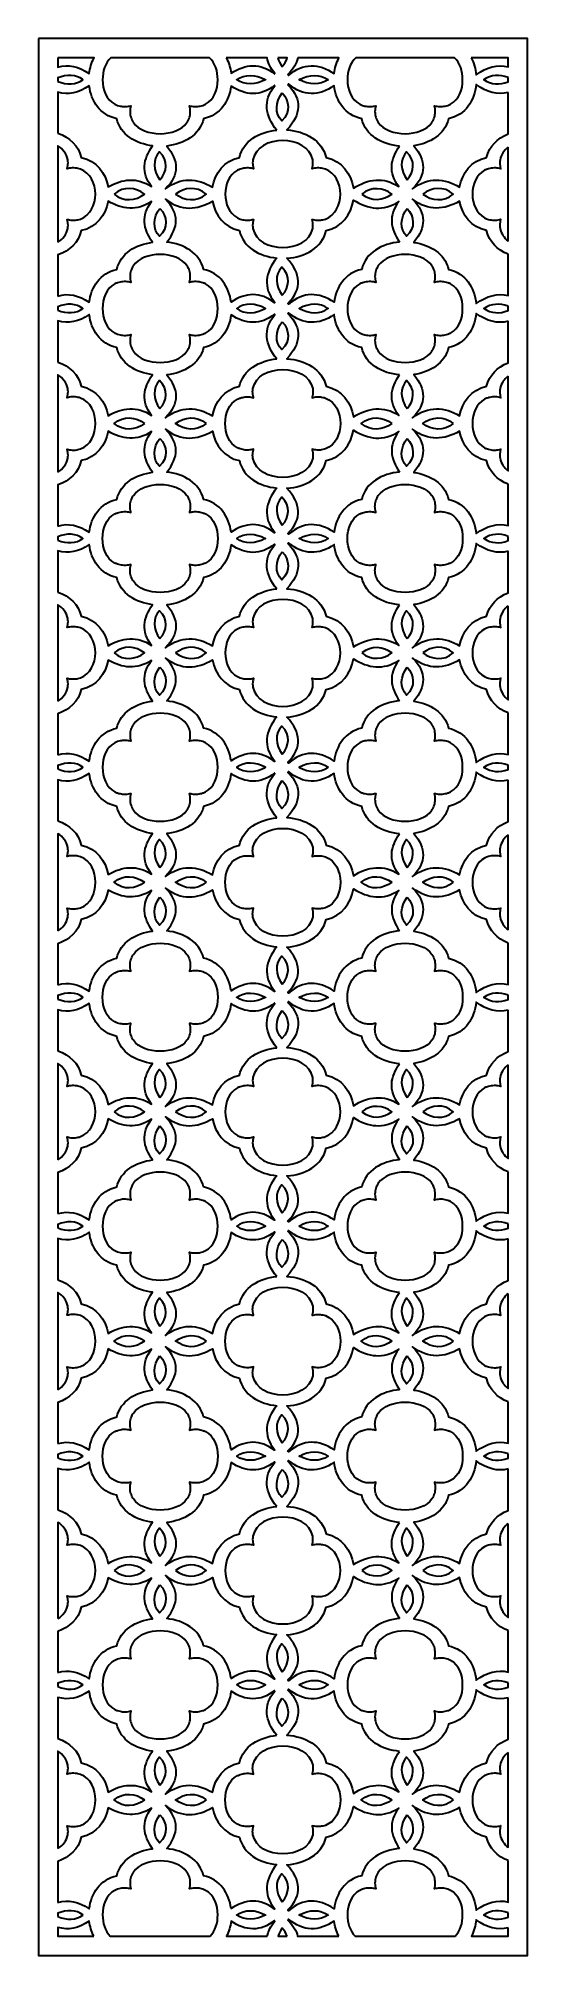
# Model space of a CAD drawing. Header units: centimetres. Extents: x 14.5 to 19.1, y -9 to 9.
import ezdxf

# ---------------------------------------------------------------- set-up
doc = ezdxf.new("R2010")
doc.units = ezdxf.units.CM
doc.header["$MEASUREMENT"] = 0
doc.layers.add('layer 1', color=7, linetype='Continuous')

msp = doc.modelspace()

# ---------------------------------------------------------------- linework, layer by layer
at = {"layer": 'layer 1', "color": 250, "lineweight": 30}
for points, knots in [([(14.54762, 9.00076), (14.54762, 9.00076), (19.1397, 9.00076), (19.1397, 9.00076), (19.1397, 9.00076), (19.1397, 9.00076), (19.1397, -9.00021), (19.1397, -9.00021), (19.1397, -9.00021), (19.1397, -9.00021), (14.54762, -9.00021), (14.54762, -9.00021), (14.54762, -9.00021), (14.54762, -9.00021), (14.54762, 9.00076), (14.54762, 9.00076)], [0, 0, 0, 0, 0.2, 0.2, 0.2, 0.2, 0.4, 0.4, 0.4, 0.4, 0.6, 0.6, 0.6, 0.6, 1, 1, 1, 1]), ([(14.7313, 8.81708), (14.7313, 8.81708), (15.0704, 8.81708), (15.0704, 8.81708), (15.0704, 8.81708), (15.04644, 8.7724), (15.03155, 8.72225), (15.02566, 8.67075), (15.02566, 8.67075), (14.92633, 8.73702), (14.82813, 8.75988), (14.7313, 8.72984), (14.7313, 8.72984), (14.7313, 8.72984), (14.7313, 8.81708), (14.7313, 8.81708)], [0, 0, 0, 0, 0.2, 0.2, 0.2, 0.2, 0.4, 0.4, 0.4, 0.4, 0.6, 0.6, 0.6, 0.6, 1, 1, 1, 1]), ([(14.7313, 8.59683), (14.7313, 8.59683), (14.7313, 8.62881), (14.7313, 8.62881), (14.7313, 8.62881), (14.81378, 8.66395), (14.9025, 8.66059), (14.96586, 8.61348), (14.96586, 8.61348), (14.96653, 8.61311), (14.96635, 8.61249), (14.96584, 8.61212), (14.96584, 8.61212), (14.9025, 8.56502), (14.81377, 8.56169), (14.7313, 8.59683)], [0, 0, 0, 0, 0.2, 0.2, 0.2, 0.2, 0.4, 0.4, 0.4, 0.4, 0.6, 0.6, 0.6, 0.6, 1, 1, 1, 1]), ([(15.22792, 8.81708), (15.22792, 8.81708), (16.15391, 8.81708), (16.15391, 8.81708), (16.15391, 8.81708), (16.20726, 8.76864), (16.23293, 8.69027), (16.2308, 8.6128), (16.2308, 8.6128), (16.23337, 8.51923), (16.19544, 8.42436), (16.11711, 8.3825), (16.11711, 8.3825), (16.1084, 8.37836), (16.09989, 8.37479), (16.09081, 8.37146), (16.09081, 8.37146), (16.07482, 8.36641), (16.0599, 8.36323), (16.04315, 8.36124), (16.04315, 8.36124), (16.03282, 8.36052), (16.02294, 8.36028), (16.01258, 8.36053), (16.01258, 8.36053), (15.99611, 8.36171), (15.98132, 8.36408), (15.96549, 8.36818), (15.96549, 8.36818), (15.96601, 8.3666), (15.96652, 8.36499), (15.96701, 8.36338), (15.96701, 8.36338), (15.97124, 8.34652), (15.97331, 8.33098), (15.97377, 8.31368), (15.97377, 8.31368), (15.9735, 8.30336), (15.97271, 8.29356), (15.9713, 8.28332), (15.9713, 8.28332), (15.96809, 8.26674), (15.96359, 8.25203), (15.9569, 8.23634), (15.9569, 8.23634), (15.95254, 8.22741), (15.94791, 8.21907), (15.94265, 8.21057), (15.94265, 8.21057), (15.84584, 8.07079), (15.53583, 8.07097), (15.43916, 8.21057), (15.43916, 8.21057), (15.43387, 8.21907), (15.42926, 8.22741), (15.42491, 8.23634), (15.42491, 8.23634), (15.41822, 8.25203), (15.41371, 8.26674), (15.4105, 8.28332), (15.4105, 8.28332), (15.4091, 8.29356), (15.40831, 8.30336), (15.40803, 8.31368), (15.40803, 8.31368), (15.40849, 8.33098), (15.41058, 8.34652), (15.41478, 8.36338), (15.41478, 8.36338), (15.41528, 8.36499), (15.4158, 8.3666), (15.41631, 8.36818), (15.41631, 8.36818), (15.40049, 8.36408), (15.38569, 8.36171), (15.36921, 8.36053), (15.36921, 8.36053), (15.35885, 8.36028), (15.34899, 8.36052), (15.33865, 8.36124), (15.33865, 8.36124), (15.3219, 8.36323), (15.30698, 8.36641), (15.291, 8.37146), (15.291, 8.37146), (15.28192, 8.37479), (15.2734, 8.37836), (15.26472, 8.3825), (15.26472, 8.3825), (15.1867, 8.42417), (15.1487, 8.51921), (15.15078, 8.6128), (15.15078, 8.6128), (15.14906, 8.69027), (15.17476, 8.76871), (15.22792, 8.81708)], [0, 0, 0, 0, 0.04, 0.04, 0.04, 0.04, 0.08, 0.08, 0.08, 0.08, 0.12, 0.12, 0.12, 0.12, 0.16, 0.16, 0.16, 0.16, 0.2, 0.2, 0.2, 0.2, 0.24, 0.24, 0.24, 0.24, 0.28, 0.28, 0.28, 0.28, 0.32, 0.32, 0.32, 0.32, 0.36, 0.36, 0.36, 0.36, 0.4, 0.4, 0.4, 0.4, 0.44, 0.44, 0.44, 0.44, 0.48, 0.48, 0.48, 0.48, 0.52, 0.52, 0.52, 0.52, 0.56, 0.56, 0.56, 0.56, 0.6, 0.6, 0.6, 0.6, 0.64, 0.64, 0.64, 0.64, 0.68, 0.68, 0.68, 0.68, 0.72, 0.72, 0.72, 0.72, 0.76, 0.76, 0.76, 0.76, 0.8, 0.8, 0.8, 0.8, 0.84, 0.84, 0.84, 0.84, 0.88, 0.88, 0.88, 0.88, 0.92, 0.92, 0.92, 0.92, 1, 1, 1, 1]), ([(16.31134, 8.81708), (16.31134, 8.81708), (16.69518, 8.81708), (16.69518, 8.81708), (16.69518, 8.81708), (16.70354, 8.76842), (16.72668, 8.71938), (16.76738, 8.66989), (16.76738, 8.66989), (16.76634, 8.669), (16.76533, 8.66809), (16.76436, 8.66715), (16.76436, 8.66715), (16.63087, 8.77066), (16.49452, 8.76379), (16.35596, 8.67228), (16.35596, 8.67228), (16.34996, 8.72325), (16.33507, 8.77284), (16.31134, 8.81708)], [0, 0, 0, 0, 0.16666667, 0.16666667, 0.16666667, 0.16666667, 0.33333333, 0.33333333, 0.33333333, 0.33333333, 0.5, 0.5, 0.5, 0.5, 0.66666667, 0.66666667, 0.66666667, 0.66666667, 1, 1, 1, 1]), ([(16.67999, 8.61348), (16.67999, 8.61348), (16.67759, 8.61348), (16.67759, 8.61348), (16.67759, 8.61348), (16.58697, 8.66408), (16.48328, 8.66661), (16.41184, 8.61348), (16.41184, 8.61348), (16.41184, 8.61348), (16.41003, 8.61348), (16.41003, 8.61348), (16.41003, 8.61348), (16.41032, 8.61325), (16.41063, 8.61303), (16.41094, 8.6128), (16.41094, 8.6128), (16.41063, 8.61258), (16.41032, 8.61236), (16.41003, 8.61212), (16.41003, 8.61212), (16.41003, 8.61212), (16.41185, 8.61212), (16.41185, 8.61212), (16.41185, 8.61212), (16.48328, 8.55901), (16.58695, 8.56154), (16.67757, 8.61212), (16.67757, 8.61212), (16.67757, 8.61212), (16.67999, 8.61212), (16.67999, 8.61212), (16.67999, 8.61212), (16.67959, 8.61236), (16.67918, 8.61258), (16.67879, 8.6128), (16.67879, 8.6128), (16.67918, 8.61303), (16.67959, 8.61325), (16.67999, 8.61348)], [0, 0, 0, 0, 0.09090909, 0.09090909, 0.09090909, 0.09090909, 0.18181818, 0.18181818, 0.18181818, 0.18181818, 0.27272727, 0.27272727, 0.27272727, 0.27272727, 0.36363636, 0.36363636, 0.36363636, 0.36363636, 0.45454545, 0.45454545, 0.45454545, 0.45454545, 0.54545455, 0.54545455, 0.54545455, 0.54545455, 0.63636364, 0.63636364, 0.63636364, 0.63636364, 0.72727273, 0.72727273, 0.72727273, 0.72727273, 0.81818182, 0.81818182, 0.81818182, 0.81818182, 1, 1, 1, 1]), ([(16.79505, 8.81708), (16.79505, 8.81708), (16.88322, 8.81708), (16.88322, 8.81708), (16.88322, 8.81708), (16.87424, 8.78859), (16.8583, 8.76137), (16.83691, 8.73703), (16.83691, 8.73703), (16.81773, 8.76273), (16.80368, 8.78984), (16.79505, 8.81708)], [0, 0, 0, 0, 0.25, 0.25, 0.25, 0.25, 0.5, 0.5, 0.5, 0.5, 1, 1, 1, 1]), ([(16.98221, 8.81708), (16.98221, 8.81708), (17.3691, 8.81708), (17.3691, 8.81708), (17.3691, 8.81708), (17.34514, 8.7724), (17.33025, 8.72225), (17.32436, 8.67075), (17.32436, 8.67075), (17.17888, 8.76783), (17.0358, 8.77172), (16.89592, 8.65273), (16.89592, 8.65273), (16.89408, 8.65562), (16.89202, 8.65841), (16.88979, 8.66103), (16.88979, 8.66103), (16.94149, 8.71259), (16.97159, 8.76462), (16.98221, 8.81708)], [0, 0, 0, 0, 0.16666667, 0.16666667, 0.16666667, 0.16666667, 0.33333333, 0.33333333, 0.33333333, 0.33333333, 0.5, 0.5, 0.5, 0.5, 0.66666667, 0.66666667, 0.66666667, 0.66666667, 1, 1, 1, 1]), ([(17.26635, 8.61348), (17.26635, 8.61348), (17.26454, 8.61348), (17.26454, 8.61348), (17.26454, 8.61348), (17.1931, 8.66661), (17.08943, 8.66408), (16.9988, 8.61348), (16.9988, 8.61348), (16.9988, 8.61348), (16.99639, 8.61348), (16.99639, 8.61348), (16.99639, 8.61348), (16.99679, 8.61325), (16.9972, 8.61303), (16.99761, 8.6128), (16.99761, 8.6128), (16.9972, 8.61258), (16.99679, 8.61236), (16.99639, 8.61212), (16.99639, 8.61212), (16.99639, 8.61212), (16.99881, 8.61212), (16.99881, 8.61212), (16.99881, 8.61212), (17.08944, 8.56154), (17.1931, 8.55901), (17.26453, 8.61212), (17.26453, 8.61212), (17.26453, 8.61212), (17.26635, 8.61212), (17.26635, 8.61212), (17.26635, 8.61212), (17.26606, 8.61236), (17.26575, 8.61258), (17.26544, 8.6128), (17.26544, 8.6128), (17.26575, 8.61303), (17.26606, 8.61325), (17.26635, 8.61348)], [0, 0, 0, 0, 0.09090909, 0.09090909, 0.09090909, 0.09090909, 0.18181818, 0.18181818, 0.18181818, 0.18181818, 0.27272727, 0.27272727, 0.27272727, 0.27272727, 0.36363636, 0.36363636, 0.36363636, 0.36363636, 0.45454545, 0.45454545, 0.45454545, 0.45454545, 0.54545455, 0.54545455, 0.54545455, 0.54545455, 0.63636364, 0.63636364, 0.63636364, 0.63636364, 0.72727273, 0.72727273, 0.72727273, 0.72727273, 0.81818182, 0.81818182, 0.81818182, 0.81818182, 1, 1, 1, 1]), ([(17.52662, 8.81708), (17.52662, 8.81708), (18.4526, 8.81708), (18.4526, 8.81708), (18.4526, 8.81708), (18.50595, 8.76864), (18.53162, 8.69027), (18.5295, 8.6128), (18.5295, 8.6128), (18.53206, 8.51923), (18.49413, 8.42436), (18.4158, 8.3825), (18.4158, 8.3825), (18.4071, 8.37836), (18.3986, 8.37479), (18.3895, 8.37146), (18.3895, 8.37146), (18.37352, 8.36641), (18.3586, 8.36323), (18.34186, 8.36124), (18.34186, 8.36124), (18.33152, 8.36052), (18.32165, 8.36028), (18.31127, 8.36053), (18.31127, 8.36053), (18.29481, 8.36171), (18.28002, 8.36408), (18.26419, 8.36818), (18.26419, 8.36818), (18.26472, 8.3666), (18.26523, 8.36499), (18.26572, 8.36338), (18.26572, 8.36338), (18.26993, 8.34652), (18.27201, 8.33098), (18.27249, 8.31368), (18.27249, 8.31368), (18.27221, 8.30336), (18.27142, 8.29356), (18.27, 8.28332), (18.27, 8.28332), (18.2668, 8.26674), (18.26229, 8.25203), (18.25561, 8.23634), (18.25561, 8.23634), (18.25124, 8.22741), (18.24662, 8.21907), (18.24135, 8.21057), (18.24135, 8.21057), (18.14456, 8.07079), (17.83454, 8.07097), (17.73785, 8.21057), (17.73785, 8.21057), (17.73258, 8.21907), (17.72798, 8.22741), (17.7236, 8.23634), (17.7236, 8.23634), (17.71691, 8.25203), (17.71242, 8.26674), (17.7092, 8.28332), (17.7092, 8.28332), (17.70779, 8.29356), (17.70701, 8.30336), (17.70673, 8.31368), (17.70673, 8.31368), (17.70719, 8.33098), (17.70928, 8.34652), (17.71349, 8.36338), (17.71349, 8.36338), (17.71399, 8.36499), (17.71449, 8.3666), (17.71501, 8.36818), (17.71501, 8.36818), (17.69919, 8.36408), (17.6844, 8.36171), (17.66793, 8.36053), (17.66793, 8.36053), (17.65756, 8.36028), (17.6477, 8.36052), (17.63735, 8.36124), (17.63735, 8.36124), (17.6206, 8.36323), (17.60568, 8.36641), (17.5897, 8.37146), (17.5897, 8.37146), (17.58061, 8.37479), (17.57212, 8.37836), (17.56341, 8.3825), (17.56341, 8.3825), (17.48541, 8.42417), (17.44739, 8.51921), (17.44948, 8.6128), (17.44948, 8.6128), (17.44775, 8.69027), (17.47347, 8.76871), (17.52662, 8.81708)], [0, 0, 0, 0, 0.04, 0.04, 0.04, 0.04, 0.08, 0.08, 0.08, 0.08, 0.12, 0.12, 0.12, 0.12, 0.16, 0.16, 0.16, 0.16, 0.2, 0.2, 0.2, 0.2, 0.24, 0.24, 0.24, 0.24, 0.28, 0.28, 0.28, 0.28, 0.32, 0.32, 0.32, 0.32, 0.36, 0.36, 0.36, 0.36, 0.4, 0.4, 0.4, 0.4, 0.44, 0.44, 0.44, 0.44, 0.48, 0.48, 0.48, 0.48, 0.52, 0.52, 0.52, 0.52, 0.56, 0.56, 0.56, 0.56, 0.6, 0.6, 0.6, 0.6, 0.64, 0.64, 0.64, 0.64, 0.68, 0.68, 0.68, 0.68, 0.72, 0.72, 0.72, 0.72, 0.76, 0.76, 0.76, 0.76, 0.8, 0.8, 0.8, 0.8, 0.84, 0.84, 0.84, 0.84, 0.88, 0.88, 0.88, 0.88, 0.92, 0.92, 0.92, 0.92, 1, 1, 1, 1]), ([(18.61006, 8.81708), (18.61006, 8.81708), (18.95603, 8.81708), (18.95603, 8.81708), (18.95603, 8.81708), (18.95603, 8.81708), (18.95603, 8.73323), (18.95603, 8.73323), (18.95603, 8.73323), (18.85735, 8.75944), (18.7573, 8.73124), (18.65606, 8.65864), (18.65606, 8.65864), (18.65124, 8.71437), (18.63589, 8.76891), (18.61006, 8.81708)], [0, 0, 0, 0, 0.2, 0.2, 0.2, 0.2, 0.4, 0.4, 0.4, 0.4, 0.6, 0.6, 0.6, 0.6, 1, 1, 1, 1]), ([(18.95603, 8.63296), (18.95603, 8.63296), (18.95603, 8.59269), (18.95603, 8.59269), (18.95603, 8.59269), (18.87651, 8.56206), (18.79248, 8.56696), (18.73174, 8.61212), (18.73174, 8.61212), (18.73174, 8.61212), (18.72992, 8.61212), (18.72992, 8.61212), (18.72992, 8.61212), (18.73023, 8.61236), (18.73052, 8.61258), (18.73083, 8.6128), (18.73083, 8.6128), (18.73052, 8.61303), (18.73023, 8.61325), (18.72992, 8.61348), (18.72992, 8.61348), (18.72992, 8.61348), (18.73173, 8.61348), (18.73173, 8.61348), (18.73173, 8.61348), (18.79247, 8.65866), (18.87651, 8.66359), (18.95603, 8.63296)], [0, 0, 0, 0, 0.125, 0.125, 0.125, 0.125, 0.25, 0.25, 0.25, 0.25, 0.375, 0.375, 0.375, 0.375, 0.5, 0.5, 0.5, 0.5, 0.625, 0.625, 0.625, 0.625, 0.75, 0.75, 0.75, 0.75, 1, 1, 1, 1]), ([(14.7313, 8.10994), (14.7313, 8.10994), (14.7313, 8.49579), (14.7313, 8.49579), (14.7313, 8.49579), (14.82813, 8.46576), (14.92633, 8.48857), (15.02566, 8.55484), (15.02566, 8.55484), (15.04199, 8.41195), (15.12787, 8.27942), (15.2834, 8.24554), (15.2834, 8.24554), (15.31847, 8.09538), (15.4621, 8.01056), (15.61981, 7.99111), (15.61981, 7.99111), (15.53075, 7.8661), (15.51053, 7.73932), (15.61002, 7.60951), (15.61002, 7.60951), (15.47169, 7.69871), (15.33656, 7.683), (15.20329, 7.60595), (15.20329, 7.60595), (15.17825, 7.73575), (15.09407, 7.85091), (14.95062, 7.88218), (14.95062, 7.88218), (14.92441, 7.99438), (14.83842, 8.0703), (14.7313, 8.10994)], [0, 0, 0, 0, 0.11111111, 0.11111111, 0.11111111, 0.11111111, 0.22222222, 0.22222222, 0.22222222, 0.22222222, 0.33333333, 0.33333333, 0.33333333, 0.33333333, 0.44444444, 0.44444444, 0.44444444, 0.44444444, 0.55555556, 0.55555556, 0.55555556, 0.55555556, 0.66666667, 0.66666667, 0.66666667, 0.66666667, 0.77777778, 0.77777778, 0.77777778, 0.77777778, 1, 1, 1, 1]), ([(16.78436, 8.13955), (16.62149, 8.12329), (16.47062, 8.03754), (16.43431, 7.88218), (16.43431, 7.88218), (16.2904, 7.85081), (16.20612, 7.73497), (16.18141, 7.60464), (16.18141, 7.60464), (16.03705, 7.68886), (15.89052, 7.70135), (15.74016, 7.58679), (15.74016, 7.58679), (15.87347, 7.71839), (15.86587, 7.85305), (15.75234, 7.99003), (15.75234, 7.99003), (15.91381, 8.00718), (16.06261, 8.0923), (16.0984, 8.24554), (16.0984, 8.24554), (16.25338, 8.27931), (16.3392, 8.41102), (16.35596, 8.55332), (16.35596, 8.55332), (16.49452, 8.4618), (16.63087, 8.45495), (16.76436, 8.55846), (16.76436, 8.55846), (16.76533, 8.55752), (16.76634, 8.5566), (16.76738, 8.55572), (16.76738, 8.55572), (16.65073, 8.41388), (16.67838, 8.27572), (16.78436, 8.13955)], [0, 0, 0, 0, 0.1, 0.1, 0.1, 0.1, 0.2, 0.2, 0.2, 0.2, 0.3, 0.3, 0.3, 0.3, 0.4, 0.4, 0.4, 0.4, 0.5, 0.5, 0.5, 0.5, 0.6, 0.6, 0.6, 0.6, 0.7, 0.7, 0.7, 0.7, 0.8, 0.8, 0.8, 0.8, 1, 1, 1, 1]), ([(16.83691, 8.48857), (16.77102, 8.4003), (16.76583, 8.29532), (16.8317, 8.22612), (16.8317, 8.22612), (16.91754, 8.30844), (16.90367, 8.41262), (16.83691, 8.48857)], [0, 0, 0, 0, 0.33333333, 0.33333333, 0.33333333, 0.33333333, 1, 1, 1, 1]), ([(17.93819, 7.98899), (17.85041, 7.86467), (17.83098, 7.73859), (17.9299, 7.60951), (17.9299, 7.60951), (17.78499, 7.70298), (17.64353, 7.68127), (17.50407, 7.59447), (17.50407, 7.59447), (17.48185, 7.72893), (17.39699, 7.85), (17.24932, 7.88218), (17.24932, 7.88218), (17.21169, 8.04333), (17.05071, 8.12962), (16.88097, 8.1411), (16.88097, 8.1411), (17.01187, 8.28504), (17.02825, 8.4265), (16.88979, 8.56457), (16.88979, 8.56457), (16.89202, 8.5672), (16.89408, 8.56999), (16.89592, 8.57286), (16.89592, 8.57286), (17.0358, 8.45387), (17.17888, 8.45778), (17.32436, 8.55484), (17.32436, 8.55484), (17.34069, 8.41195), (17.42657, 8.27942), (17.58209, 8.24554), (17.58209, 8.24554), (17.61863, 8.08914), (17.7729, 8.00362), (17.93819, 7.98899)], [0, 0, 0, 0, 0.1, 0.1, 0.1, 0.1, 0.2, 0.2, 0.2, 0.2, 0.3, 0.3, 0.3, 0.3, 0.4, 0.4, 0.4, 0.4, 0.5, 0.5, 0.5, 0.5, 0.6, 0.6, 0.6, 0.6, 0.7, 0.7, 0.7, 0.7, 0.8, 0.8, 0.8, 0.8, 1, 1, 1, 1]), ([(18.95603, 8.49241), (18.95603, 8.49241), (18.95603, 8.10307), (18.95603, 8.10307), (18.95603, 8.10307), (18.85711, 8.06185), (18.77896, 7.98822), (18.7542, 7.88218), (18.7542, 7.88218), (18.61029, 7.85081), (18.52601, 7.73497), (18.5013, 7.60464), (18.5013, 7.60464), (18.35694, 7.68886), (18.21041, 7.70135), (18.06004, 7.58679), (18.06004, 7.58679), (18.19412, 7.71912), (18.18566, 7.8546), (18.07026, 7.99239), (18.07026, 7.99239), (18.22416, 8.01405), (18.36275, 8.09841), (18.39711, 8.24554), (18.39711, 8.24554), (18.55703, 8.28037), (18.64331, 8.41951), (18.65606, 8.56696), (18.65606, 8.56696), (18.7573, 8.49436), (18.85735, 8.4662), (18.95603, 8.49241)], [0, 0, 0, 0, 0.11111111, 0.11111111, 0.11111111, 0.11111111, 0.22222222, 0.22222222, 0.22222222, 0.22222222, 0.33333333, 0.33333333, 0.33333333, 0.33333333, 0.44444444, 0.44444444, 0.44444444, 0.44444444, 0.55555556, 0.55555556, 0.55555556, 0.55555556, 0.66666667, 0.66666667, 0.66666667, 0.66666667, 0.77777778, 0.77777778, 0.77777778, 0.77777778, 1, 1, 1, 1]), ([(14.7313, 7.08697), (14.7313, 7.08697), (14.7313, 7.99045), (14.7313, 7.99045), (14.7313, 7.99045), (14.77813, 7.96064), (14.81258, 7.91747), (14.82351, 7.86098), (14.82351, 7.86098), (14.82492, 7.85074), (14.82573, 7.84094), (14.826, 7.83064), (14.826, 7.83064), (14.82552, 7.81332), (14.82345, 7.7978), (14.81922, 7.78094), (14.81922, 7.78094), (14.81873, 7.77933), (14.81823, 7.77772), (14.81771, 7.77613), (14.81771, 7.77613), (14.83353, 7.78023), (14.84832, 7.78261), (14.86479, 7.78377), (14.86479, 7.78377), (14.87516, 7.78402), (14.88503, 7.78379), (14.89538, 7.78305), (14.89538, 7.78305), (14.91211, 7.78107), (14.92703, 7.77791), (14.94302, 7.77287), (14.94302, 7.77287), (15.03611, 7.73873), (15.08271, 7.63863), (15.08313, 7.5387), (15.08313, 7.5387), (15.08271, 7.43875), (15.03611, 7.33866), (14.94302, 7.30453), (14.94302, 7.30453), (14.92703, 7.29948), (14.91211, 7.29631), (14.89538, 7.29433), (14.89538, 7.29433), (14.88503, 7.2936), (14.87516, 7.29338), (14.86479, 7.29362), (14.86479, 7.29362), (14.84832, 7.29478), (14.83353, 7.29716), (14.81771, 7.30125), (14.81771, 7.30125), (14.81823, 7.29966), (14.81873, 7.29806), (14.81922, 7.29645), (14.81922, 7.29645), (14.82345, 7.27959), (14.82552, 7.26406), (14.826, 7.24675), (14.826, 7.24675), (14.82573, 7.23645), (14.82492, 7.22663), (14.82351, 7.21641), (14.82351, 7.21641), (14.81258, 7.15991), (14.77813, 7.11678), (14.7313, 7.08697)], [0, 0, 0, 0, 0.05555556, 0.05555556, 0.05555556, 0.05555556, 0.11111111, 0.11111111, 0.11111111, 0.11111111, 0.16666667, 0.16666667, 0.16666667, 0.16666667, 0.22222222, 0.22222222, 0.22222222, 0.22222222, 0.27777778, 0.27777778, 0.27777778, 0.27777778, 0.33333333, 0.33333333, 0.33333333, 0.33333333, 0.38888889, 0.38888889, 0.38888889, 0.38888889, 0.44444444, 0.44444444, 0.44444444, 0.44444444, 0.5, 0.5, 0.5, 0.5, 0.55555556, 0.55555556, 0.55555556, 0.55555556, 0.61111111, 0.61111111, 0.61111111, 0.61111111, 0.66666667, 0.66666667, 0.66666667, 0.66666667, 0.72222222, 0.72222222, 0.72222222, 0.72222222, 0.77777778, 0.77777778, 0.77777778, 0.77777778, 0.83333333, 0.83333333, 0.83333333, 0.83333333, 0.88888889, 0.88888889, 0.88888889, 0.88888889, 1, 1, 1, 1]), ([(15.68913, 7.67262), (15.62324, 7.7609), (15.61805, 7.86587), (15.68393, 7.93507), (15.68393, 7.93507), (15.76975, 7.85274), (15.7559, 7.74857), (15.68913, 7.67262)], [0, 0, 0, 0, 0.33333333, 0.33333333, 0.33333333, 0.33333333, 1, 1, 1, 1]), ([(16.30162, 7.5387), (16.30154, 7.6299), (16.33953, 7.72114), (16.41563, 7.7618), (16.41563, 7.7618), (16.42432, 7.76593), (16.43283, 7.76952), (16.44192, 7.77285), (16.44192, 7.77285), (16.4579, 7.77788), (16.47282, 7.78105), (16.48957, 7.78304), (16.48957, 7.78304), (16.4999, 7.78378), (16.50977, 7.784), (16.52015, 7.78375), (16.52015, 7.78375), (16.53661, 7.78259), (16.5514, 7.78021), (16.56722, 7.77612), (16.56722, 7.77612), (16.5667, 7.7777), (16.5662, 7.7793), (16.5657, 7.78093), (16.5657, 7.78093), (16.56149, 7.79779), (16.55942, 7.81332), (16.55894, 7.83063), (16.55894, 7.83063), (16.55922, 7.84092), (16.56001, 7.85073), (16.56141, 7.86096), (16.56141, 7.86096), (16.60776, 8.10034), (17.07589, 8.10034), (17.12222, 7.86096), (17.12222, 7.86096), (17.12363, 7.85073), (17.12442, 7.84092), (17.1247, 7.83063), (17.1247, 7.83063), (17.12423, 7.81332), (17.12214, 7.79779), (17.11793, 7.78093), (17.11793, 7.78093), (17.11743, 7.7793), (17.11693, 7.7777), (17.11642, 7.77612), (17.11642, 7.77612), (17.13223, 7.78021), (17.14702, 7.78259), (17.1635, 7.78375), (17.1635, 7.78375), (17.17386, 7.784), (17.18373, 7.78378), (17.19408, 7.78304), (17.19408, 7.78304), (17.21081, 7.78105), (17.22573, 7.77788), (17.24173, 7.77285), (17.24173, 7.77285), (17.3348, 7.73872), (17.38141, 7.63862), (17.38183, 7.5387), (17.38183, 7.5387), (17.38141, 7.43877), (17.3348, 7.33867), (17.24173, 7.30453), (17.24173, 7.30453), (17.22573, 7.29949), (17.21081, 7.29634), (17.19408, 7.29435), (17.19408, 7.29435), (17.18373, 7.29361), (17.17386, 7.29339), (17.1635, 7.29363), (17.1635, 7.29363), (17.14702, 7.29479), (17.13223, 7.29717), (17.11642, 7.30127), (17.11642, 7.30127), (17.11693, 7.29968), (17.11743, 7.29808), (17.11793, 7.29646), (17.11793, 7.29646), (17.12214, 7.2796), (17.12423, 7.26408), (17.1247, 7.24676), (17.1247, 7.24676), (17.12442, 7.23647), (17.12363, 7.22666), (17.12222, 7.21643), (17.12222, 7.21643), (17.07589, 6.97704), (16.60776, 6.97704), (16.56141, 7.21643), (16.56141, 7.21643), (16.56001, 7.22666), (16.55922, 7.23647), (16.55894, 7.24676), (16.55894, 7.24676), (16.55942, 7.26408), (16.56149, 7.2796), (16.5657, 7.29646), (16.5657, 7.29646), (16.5662, 7.29808), (16.5667, 7.29968), (16.56722, 7.30127), (16.56722, 7.30127), (16.5514, 7.29717), (16.53661, 7.29479), (16.52015, 7.29363), (16.52015, 7.29363), (16.50977, 7.29339), (16.4999, 7.29361), (16.48957, 7.29435), (16.48957, 7.29435), (16.47282, 7.29634), (16.4579, 7.29949), (16.44192, 7.30453), (16.44192, 7.30453), (16.43283, 7.30787), (16.42432, 7.31145), (16.41563, 7.31559), (16.41563, 7.31559), (16.33953, 7.35625), (16.30154, 7.44749), (16.30162, 7.5387)], [0, 0, 0, 0, 0.03030303, 0.03030303, 0.03030303, 0.03030303, 0.06060606, 0.06060606, 0.06060606, 0.06060606, 0.09090909, 0.09090909, 0.09090909, 0.09090909, 0.12121212, 0.12121212, 0.12121212, 0.12121212, 0.15151515, 0.15151515, 0.15151515, 0.15151515, 0.18181818, 0.18181818, 0.18181818, 0.18181818, 0.21212121, 0.21212121, 0.21212121, 0.21212121, 0.24242424, 0.24242424, 0.24242424, 0.24242424, 0.27272727, 0.27272727, 0.27272727, 0.27272727, 0.3030303, 0.3030303, 0.3030303, 0.3030303, 0.33333333, 0.33333333, 0.33333333, 0.33333333, 0.36363636, 0.36363636, 0.36363636, 0.36363636, 0.39393939, 0.39393939, 0.39393939, 0.39393939, 0.42424242, 0.42424242, 0.42424242, 0.42424242, 0.45454545, 0.45454545, 0.45454545, 0.45454545, 0.48484848, 0.48484848, 0.48484848, 0.48484848, 0.51515152, 0.51515152, 0.51515152, 0.51515152, 0.54545455, 0.54545455, 0.54545455, 0.54545455, 0.57575758, 0.57575758, 0.57575758, 0.57575758, 0.60606061, 0.60606061, 0.60606061, 0.60606061, 0.63636364, 0.63636364, 0.63636364, 0.63636364, 0.66666667, 0.66666667, 0.66666667, 0.66666667, 0.6969697, 0.6969697, 0.6969697, 0.6969697, 0.72727273, 0.72727273, 0.72727273, 0.72727273, 0.75757576, 0.75757576, 0.75757576, 0.75757576, 0.78787879, 0.78787879, 0.78787879, 0.78787879, 0.81818182, 0.81818182, 0.81818182, 0.81818182, 0.84848485, 0.84848485, 0.84848485, 0.84848485, 0.87878788, 0.87878788, 0.87878788, 0.87878788, 0.90909091, 0.90909091, 0.90909091, 0.90909091, 0.93939394, 0.93939394, 0.93939394, 0.93939394, 1, 1, 1, 1]), ([(18.00901, 7.67262), (17.94314, 7.7609), (17.93792, 7.86587), (18.00382, 7.93507), (18.00382, 7.93507), (18.08964, 7.85274), (18.07577, 7.74857), (18.00901, 7.67262)], [0, 0, 0, 0, 0.33333333, 0.33333333, 0.33333333, 0.33333333, 1, 1, 1, 1]), ([(18.95603, 7.97827), (18.95603, 7.97827), (18.95603, 7.09915), (18.95603, 7.09915), (18.95603, 7.09915), (18.91817, 7.12812), (18.89084, 7.16719), (18.88132, 7.2164), (18.88132, 7.2164), (18.87991, 7.22663), (18.87911, 7.23644), (18.87884, 7.24675), (18.87884, 7.24675), (18.87931, 7.26406), (18.88139, 7.27959), (18.88559, 7.29645), (18.88559, 7.29645), (18.88609, 7.29806), (18.88661, 7.29966), (18.88711, 7.30125), (18.88711, 7.30125), (18.87129, 7.29716), (18.8565, 7.29478), (18.84003, 7.29361), (18.84003, 7.29361), (18.82966, 7.29336), (18.81979, 7.2936), (18.80945, 7.29433), (18.80945, 7.29433), (18.79271, 7.29631), (18.77779, 7.29948), (18.76179, 7.30451), (18.76179, 7.30451), (18.75272, 7.30785), (18.74421, 7.31143), (18.7355, 7.31557), (18.7355, 7.31557), (18.6594, 7.35623), (18.62143, 7.44748), (18.62151, 7.5387), (18.62151, 7.5387), (18.62143, 7.6299), (18.6594, 7.72116), (18.7355, 7.76182), (18.7355, 7.76182), (18.74421, 7.76596), (18.75272, 7.76953), (18.76179, 7.77287), (18.76179, 7.77287), (18.77779, 7.77791), (18.79271, 7.78108), (18.80945, 7.78306), (18.80945, 7.78306), (18.81979, 7.78379), (18.82966, 7.78402), (18.84003, 7.78378), (18.84003, 7.78378), (18.8565, 7.78261), (18.87129, 7.78023), (18.88711, 7.77614), (18.88711, 7.77614), (18.88661, 7.77772), (18.88609, 7.77933), (18.88559, 7.78094), (18.88559, 7.78094), (18.88139, 7.7978), (18.87931, 7.81332), (18.87884, 7.83064), (18.87884, 7.83064), (18.87911, 7.84095), (18.87991, 7.85075), (18.88132, 7.86099), (18.88132, 7.86099), (18.89084, 7.9102), (18.91817, 7.9493), (18.95603, 7.97827)], [0, 0, 0, 0, 0.05, 0.05, 0.05, 0.05, 0.1, 0.1, 0.1, 0.1, 0.15, 0.15, 0.15, 0.15, 0.2, 0.2, 0.2, 0.2, 0.25, 0.25, 0.25, 0.25, 0.3, 0.3, 0.3, 0.3, 0.35, 0.35, 0.35, 0.35, 0.4, 0.4, 0.4, 0.4, 0.45, 0.45, 0.45, 0.45, 0.5, 0.5, 0.5, 0.5, 0.55, 0.55, 0.55, 0.55, 0.6, 0.6, 0.6, 0.6, 0.65, 0.65, 0.65, 0.65, 0.7, 0.7, 0.7, 0.7, 0.75, 0.75, 0.75, 0.75, 0.8, 0.8, 0.8, 0.8, 0.85, 0.85, 0.85, 0.85, 0.9, 0.9, 0.9, 0.9, 1, 1, 1, 1]), ([(15.25872, 7.5387), (15.34845, 7.61743), (15.462, 7.59995), (15.54478, 7.5387), (15.54478, 7.5387), (15.462, 7.47744), (15.34845, 7.45995), (15.25872, 7.5387)], [0, 0, 0, 0, 0.33333333, 0.33333333, 0.33333333, 0.33333333, 1, 1, 1, 1]), ([(15.83604, 7.5387), (15.91881, 7.59995), (16.03237, 7.61743), (16.12209, 7.5387), (16.12209, 7.5387), (16.03237, 7.45995), (15.91881, 7.47744), (15.83604, 7.5387)], [0, 0, 0, 0, 0.33333333, 0.33333333, 0.33333333, 0.33333333, 1, 1, 1, 1]), ([(17.58422, 7.5387), (17.67302, 7.6121), (17.7836, 7.59867), (17.86467, 7.5387), (17.86467, 7.5387), (17.7836, 7.47871), (17.67302, 7.46528), (17.58422, 7.5387)], [0, 0, 0, 0, 0.33333333, 0.33333333, 0.33333333, 0.33333333, 1, 1, 1, 1]), ([(18.15593, 7.5387), (18.23872, 7.59995), (18.35226, 7.61743), (18.44198, 7.5387), (18.44198, 7.5387), (18.35226, 7.45995), (18.23872, 7.47744), (18.15593, 7.5387)], [0, 0, 0, 0, 0.33333333, 0.33333333, 0.33333333, 0.33333333, 1, 1, 1, 1]), ([(14.7313, 6.58162), (14.7313, 6.58162), (14.7313, 6.96749), (14.7313, 6.96749), (14.7313, 6.96749), (14.83842, 7.00713), (14.92441, 7.083), (14.95062, 7.1952), (14.95062, 7.1952), (15.09407, 7.22648), (15.17825, 7.34164), (15.20329, 7.47143), (15.20329, 7.47143), (15.33656, 7.39438), (15.47169, 7.37868), (15.61002, 7.46789), (15.61002, 7.46789), (15.51053, 7.33807), (15.53075, 7.21129), (15.61981, 7.08627), (15.61981, 7.08627), (15.4621, 7.06681), (15.31847, 6.98201), (15.2834, 6.83185), (15.2834, 6.83185), (15.12787, 6.79797), (15.04199, 6.66543), (15.02566, 6.52254), (15.02566, 6.52254), (14.92633, 6.58881), (14.82813, 6.61165), (14.7313, 6.58162)], [0, 0, 0, 0, 0.11111111, 0.11111111, 0.11111111, 0.11111111, 0.22222222, 0.22222222, 0.22222222, 0.22222222, 0.33333333, 0.33333333, 0.33333333, 0.33333333, 0.44444444, 0.44444444, 0.44444444, 0.44444444, 0.55555556, 0.55555556, 0.55555556, 0.55555556, 0.66666667, 0.66666667, 0.66666667, 0.66666667, 0.77777778, 0.77777778, 0.77777778, 0.77777778, 1, 1, 1, 1]), ([(15.68913, 7.40477), (15.62324, 7.31649), (15.61805, 7.21152), (15.68393, 7.14233), (15.68393, 7.14233), (15.76975, 7.22465), (15.7559, 7.32882), (15.68913, 7.40477)], [0, 0, 0, 0, 0.33333333, 0.33333333, 0.33333333, 0.33333333, 1, 1, 1, 1]), ([(16.78436, 6.93783), (16.62149, 6.95409), (16.47062, 7.03983), (16.43431, 7.1952), (16.43431, 7.1952), (16.2904, 7.22657), (16.20612, 7.34242), (16.18141, 7.47274), (16.18141, 7.47274), (16.03705, 7.38853), (15.89052, 7.37604), (15.74016, 7.4906), (15.74016, 7.4906), (15.87347, 7.35901), (15.86587, 7.22435), (15.75234, 7.08736), (15.75234, 7.08736), (15.91381, 7.07021), (16.06261, 6.98509), (16.0984, 6.83185), (16.0984, 6.83185), (16.25338, 6.79808), (16.3392, 6.66638), (16.35596, 6.52406), (16.35596, 6.52406), (16.49452, 6.61559), (16.63087, 6.62245), (16.76436, 6.51893), (16.76436, 6.51893), (16.76533, 6.51987), (16.76634, 6.52078), (16.76738, 6.52167), (16.76738, 6.52167), (16.65073, 6.66352), (16.67838, 6.80166), (16.78436, 6.93783)], [0, 0, 0, 0, 0.1, 0.1, 0.1, 0.1, 0.2, 0.2, 0.2, 0.2, 0.3, 0.3, 0.3, 0.3, 0.4, 0.4, 0.4, 0.4, 0.5, 0.5, 0.5, 0.5, 0.6, 0.6, 0.6, 0.6, 0.7, 0.7, 0.7, 0.7, 0.8, 0.8, 0.8, 0.8, 1, 1, 1, 1]), ([(17.93819, 7.08839), (17.85041, 7.21271), (17.83098, 7.3388), (17.9299, 7.46789), (17.9299, 7.46789), (17.78499, 7.37441), (17.64353, 7.39611), (17.50407, 7.48291), (17.50407, 7.48291), (17.48185, 7.34846), (17.39699, 7.22739), (17.24932, 7.1952), (17.24932, 7.1952), (17.21169, 7.03406), (17.05071, 6.94778), (16.88097, 6.9363), (16.88097, 6.9363), (17.01187, 6.79234), (17.02825, 6.65088), (16.88979, 6.51282), (16.88979, 6.51282), (16.89202, 6.51019), (16.89408, 6.5074), (16.89592, 6.50453), (16.89592, 6.50453), (17.0358, 6.62351), (17.17888, 6.61961), (17.32436, 6.52254), (17.32436, 6.52254), (17.34069, 6.66543), (17.42657, 6.79797), (17.58209, 6.83185), (17.58209, 6.83185), (17.61863, 6.98825), (17.7729, 7.07377), (17.93819, 7.08839)], [0, 0, 0, 0, 0.1, 0.1, 0.1, 0.1, 0.2, 0.2, 0.2, 0.2, 0.3, 0.3, 0.3, 0.3, 0.4, 0.4, 0.4, 0.4, 0.5, 0.5, 0.5, 0.5, 0.6, 0.6, 0.6, 0.6, 0.7, 0.7, 0.7, 0.7, 0.8, 0.8, 0.8, 0.8, 1, 1, 1, 1]), ([(18.00901, 7.40477), (17.94314, 7.31649), (17.93792, 7.21152), (18.00382, 7.14233), (18.00382, 7.14233), (18.08964, 7.22465), (18.07577, 7.32882), (18.00901, 7.40477)], [0, 0, 0, 0, 0.33333333, 0.33333333, 0.33333333, 0.33333333, 1, 1, 1, 1]), ([(18.95603, 6.97436), (18.95603, 6.97436), (18.95603, 6.58502), (18.95603, 6.58502), (18.95603, 6.58502), (18.85735, 6.61122), (18.7573, 6.58303), (18.65606, 6.51042), (18.65606, 6.51042), (18.64331, 6.65788), (18.55703, 6.797), (18.39711, 6.83185), (18.39711, 6.83185), (18.36275, 6.97899), (18.22416, 7.06333), (18.07026, 7.08499), (18.07026, 7.08499), (18.18566, 7.22279), (18.19412, 7.35826), (18.06004, 7.4906), (18.06004, 7.4906), (18.21041, 7.37604), (18.35694, 7.38853), (18.5013, 7.47274), (18.5013, 7.47274), (18.52601, 7.34242), (18.61029, 7.22657), (18.7542, 7.1952), (18.7542, 7.1952), (18.77896, 7.08916), (18.85711, 7.01558), (18.95603, 6.97436)], [0, 0, 0, 0, 0.11111111, 0.11111111, 0.11111111, 0.11111111, 0.22222222, 0.22222222, 0.22222222, 0.22222222, 0.33333333, 0.33333333, 0.33333333, 0.33333333, 0.44444444, 0.44444444, 0.44444444, 0.44444444, 0.55555556, 0.55555556, 0.55555556, 0.55555556, 0.66666667, 0.66666667, 0.66666667, 0.66666667, 0.77777778, 0.77777778, 0.77777778, 0.77777778, 1, 1, 1, 1]), ([(15.15078, 6.46458), (15.1487, 6.55819), (15.1867, 6.65322), (15.26472, 6.69488), (15.26472, 6.69488), (15.2734, 6.69903), (15.28192, 6.7026), (15.291, 6.70594), (15.291, 6.70594), (15.30698, 6.71096), (15.3219, 6.71416), (15.33865, 6.71613), (15.33865, 6.71613), (15.34899, 6.71687), (15.35885, 6.71709), (15.36921, 6.71686), (15.36921, 6.71686), (15.38569, 6.71568), (15.40049, 6.71331), (15.41631, 6.7092), (15.41631, 6.7092), (15.4158, 6.71079), (15.41528, 6.7124), (15.41478, 6.71401), (15.41478, 6.71401), (15.41058, 6.73087), (15.40849, 6.74641), (15.40803, 6.76371), (15.40803, 6.76371), (15.40831, 6.77403), (15.4091, 6.78382), (15.4105, 6.79407), (15.4105, 6.79407), (15.41371, 6.81064), (15.41822, 6.82535), (15.42491, 6.84104), (15.42491, 6.84104), (15.42926, 6.84998), (15.43387, 6.85832), (15.43916, 6.86681), (15.43916, 6.86681), (15.53583, 7.00643), (15.84584, 7.00659), (15.94265, 6.86681), (15.94265, 6.86681), (15.94791, 6.85832), (15.95254, 6.84998), (15.9569, 6.84104), (15.9569, 6.84104), (15.96359, 6.82535), (15.96809, 6.81064), (15.9713, 6.79407), (15.9713, 6.79407), (15.97271, 6.78382), (15.9735, 6.77403), (15.97377, 6.76371), (15.97377, 6.76371), (15.97331, 6.74641), (15.97124, 6.73087), (15.96701, 6.71401), (15.96701, 6.71401), (15.96652, 6.7124), (15.96601, 6.71079), (15.96549, 6.7092), (15.96549, 6.7092), (15.98132, 6.71331), (15.99611, 6.71568), (16.01258, 6.71686), (16.01258, 6.71686), (16.02294, 6.71709), (16.03282, 6.71687), (16.04315, 6.71613), (16.04315, 6.71613), (16.0599, 6.71416), (16.07482, 6.71096), (16.09081, 6.70594), (16.09081, 6.70594), (16.09989, 6.7026), (16.1084, 6.69903), (16.11711, 6.69488), (16.11711, 6.69488), (16.19544, 6.65303), (16.23337, 6.55815), (16.2308, 6.46458), (16.2308, 6.46458), (16.23337, 6.37102), (16.19544, 6.27614), (16.11711, 6.23429), (16.11711, 6.23429), (16.1084, 6.23014), (16.09989, 6.22657), (16.09081, 6.22324), (16.09081, 6.22324), (16.07482, 6.2182), (16.0599, 6.21501), (16.04315, 6.21304), (16.04315, 6.21304), (16.03282, 6.2123), (16.02294, 6.21208), (16.01258, 6.21232), (16.01258, 6.21232), (15.99611, 6.2135), (15.98132, 6.21586), (15.96549, 6.21997), (15.96549, 6.21997), (15.96601, 6.21838), (15.96652, 6.21677), (15.96701, 6.21516), (15.96701, 6.21516), (15.97124, 6.19831), (15.97331, 6.18277), (15.97377, 6.16546), (15.97377, 6.16546), (15.9735, 6.15514), (15.97271, 6.14535), (15.9713, 6.1351), (15.9713, 6.1351), (15.96809, 6.11854), (15.96359, 6.10381), (15.9569, 6.08813), (15.9569, 6.08813), (15.95254, 6.0792), (15.94791, 6.07086), (15.94265, 6.06236), (15.94265, 6.06236), (15.84584, 5.92259), (15.53583, 5.92275), (15.43916, 6.06236), (15.43916, 6.06236), (15.43387, 6.07086), (15.42926, 6.0792), (15.42491, 6.08813), (15.42491, 6.08813), (15.41822, 6.10381), (15.41371, 6.11854), (15.4105, 6.1351), (15.4105, 6.1351), (15.4091, 6.14535), (15.40831, 6.15514), (15.40803, 6.16546), (15.40803, 6.16546), (15.40849, 6.18277), (15.41058, 6.19831), (15.41478, 6.21516), (15.41478, 6.21516), (15.41528, 6.21677), (15.4158, 6.21838), (15.41631, 6.21997), (15.41631, 6.21997), (15.40049, 6.21586), (15.38569, 6.2135), (15.36921, 6.21232), (15.36921, 6.21232), (15.35885, 6.21208), (15.34899, 6.2123), (15.33865, 6.21304), (15.33865, 6.21304), (15.3219, 6.21501), (15.30698, 6.2182), (15.291, 6.22324), (15.291, 6.22324), (15.28192, 6.22657), (15.2734, 6.23014), (15.26472, 6.23429), (15.26472, 6.23429), (15.1867, 6.27596), (15.1487, 6.37099), (15.15078, 6.46458)], [0, 0, 0, 0, 0.02325581, 0.02325581, 0.02325581, 0.02325581, 0.04651163, 0.04651163, 0.04651163, 0.04651163, 0.06976744, 0.06976744, 0.06976744, 0.06976744, 0.09302326, 0.09302326, 0.09302326, 0.09302326, 0.11627907, 0.11627907, 0.11627907, 0.11627907, 0.13953488, 0.13953488, 0.13953488, 0.13953488, 0.1627907, 0.1627907, 0.1627907, 0.1627907, 0.18604651, 0.18604651, 0.18604651, 0.18604651, 0.20930233, 0.20930233, 0.20930233, 0.20930233, 0.23255814, 0.23255814, 0.23255814, 0.23255814, 0.25581395, 0.25581395, 0.25581395, 0.25581395, 0.27906977, 0.27906977, 0.27906977, 0.27906977, 0.30232558, 0.30232558, 0.30232558, 0.30232558, 0.3255814, 0.3255814, 0.3255814, 0.3255814, 0.34883721, 0.34883721, 0.34883721, 0.34883721, 0.37209302, 0.37209302, 0.37209302, 0.37209302, 0.39534884, 0.39534884, 0.39534884, 0.39534884, 0.41860465, 0.41860465, 0.41860465, 0.41860465, 0.44186047, 0.44186047, 0.44186047, 0.44186047, 0.46511628, 0.46511628, 0.46511628, 0.46511628, 0.48837209, 0.48837209, 0.48837209, 0.48837209, 0.51162791, 0.51162791, 0.51162791, 0.51162791, 0.53488372, 0.53488372, 0.53488372, 0.53488372, 0.55813953, 0.55813953, 0.55813953, 0.55813953, 0.58139535, 0.58139535, 0.58139535, 0.58139535, 0.60465116, 0.60465116, 0.60465116, 0.60465116, 0.62790698, 0.62790698, 0.62790698, 0.62790698, 0.65116279, 0.65116279, 0.65116279, 0.65116279, 0.6744186, 0.6744186, 0.6744186, 0.6744186, 0.69767442, 0.69767442, 0.69767442, 0.69767442, 0.72093023, 0.72093023, 0.72093023, 0.72093023, 0.74418605, 0.74418605, 0.74418605, 0.74418605, 0.76744186, 0.76744186, 0.76744186, 0.76744186, 0.79069767, 0.79069767, 0.79069767, 0.79069767, 0.81395349, 0.81395349, 0.81395349, 0.81395349, 0.8372093, 0.8372093, 0.8372093, 0.8372093, 0.86046512, 0.86046512, 0.86046512, 0.86046512, 0.88372093, 0.88372093, 0.88372093, 0.88372093, 0.90697674, 0.90697674, 0.90697674, 0.90697674, 0.93023256, 0.93023256, 0.93023256, 0.93023256, 0.95348837, 0.95348837, 0.95348837, 0.95348837, 1, 1, 1, 1]), ([(16.83691, 6.58882), (16.77102, 6.67709), (16.76583, 6.78207), (16.8317, 6.85127), (16.8317, 6.85127), (16.91754, 6.76895), (16.90367, 6.66477), (16.83691, 6.58882)], [0, 0, 0, 0, 0.33333333, 0.33333333, 0.33333333, 0.33333333, 1, 1, 1, 1]), ([(17.44948, 6.46458), (17.44739, 6.55819), (17.48541, 6.65322), (17.56341, 6.69488), (17.56341, 6.69488), (17.57212, 6.69903), (17.58061, 6.7026), (17.5897, 6.70594), (17.5897, 6.70594), (17.60568, 6.71096), (17.6206, 6.71416), (17.63735, 6.71613), (17.63735, 6.71613), (17.6477, 6.71687), (17.65756, 6.71709), (17.66793, 6.71686), (17.66793, 6.71686), (17.6844, 6.71568), (17.69919, 6.71331), (17.71501, 6.7092), (17.71501, 6.7092), (17.71449, 6.71079), (17.71399, 6.7124), (17.71349, 6.71401), (17.71349, 6.71401), (17.70928, 6.73087), (17.70719, 6.74641), (17.70673, 6.76371), (17.70673, 6.76371), (17.70701, 6.77403), (17.70779, 6.78382), (17.7092, 6.79407), (17.7092, 6.79407), (17.71242, 6.81064), (17.71691, 6.82535), (17.7236, 6.84104), (17.7236, 6.84104), (17.72798, 6.84998), (17.73258, 6.85832), (17.73785, 6.86681), (17.73785, 6.86681), (17.83454, 7.00643), (18.14456, 7.00659), (18.24135, 6.86681), (18.24135, 6.86681), (18.24662, 6.85832), (18.25124, 6.84998), (18.25561, 6.84104), (18.25561, 6.84104), (18.26229, 6.82535), (18.2668, 6.81064), (18.27, 6.79407), (18.27, 6.79407), (18.27142, 6.78382), (18.27221, 6.77403), (18.27249, 6.76371), (18.27249, 6.76371), (18.27201, 6.74641), (18.26993, 6.73087), (18.26572, 6.71401), (18.26572, 6.71401), (18.26523, 6.7124), (18.26472, 6.71079), (18.26419, 6.7092), (18.26419, 6.7092), (18.28002, 6.71331), (18.29481, 6.71568), (18.31127, 6.71686), (18.31127, 6.71686), (18.32165, 6.71709), (18.33152, 6.71687), (18.34186, 6.71613), (18.34186, 6.71613), (18.3586, 6.71416), (18.37352, 6.71096), (18.3895, 6.70594), (18.3895, 6.70594), (18.3986, 6.7026), (18.4071, 6.69903), (18.4158, 6.69488), (18.4158, 6.69488), (18.49413, 6.65303), (18.53206, 6.55815), (18.5295, 6.46458), (18.5295, 6.46458), (18.53206, 6.37102), (18.49413, 6.27614), (18.4158, 6.23429), (18.4158, 6.23429), (18.4071, 6.23014), (18.3986, 6.22657), (18.3895, 6.22324), (18.3895, 6.22324), (18.37352, 6.2182), (18.3586, 6.21501), (18.34186, 6.21304), (18.34186, 6.21304), (18.33152, 6.2123), (18.32165, 6.21208), (18.31127, 6.21232), (18.31127, 6.21232), (18.29481, 6.2135), (18.28002, 6.21586), (18.26419, 6.21997), (18.26419, 6.21997), (18.26472, 6.21838), (18.26523, 6.21677), (18.26572, 6.21516), (18.26572, 6.21516), (18.26993, 6.19831), (18.27201, 6.18277), (18.27249, 6.16546), (18.27249, 6.16546), (18.27221, 6.15514), (18.27142, 6.14535), (18.27, 6.1351), (18.27, 6.1351), (18.2668, 6.11854), (18.26229, 6.10381), (18.25561, 6.08813), (18.25561, 6.08813), (18.25124, 6.0792), (18.24662, 6.07086), (18.24135, 6.06236), (18.24135, 6.06236), (18.14456, 5.92259), (17.83454, 5.92275), (17.73785, 6.06236), (17.73785, 6.06236), (17.73258, 6.07086), (17.72798, 6.0792), (17.7236, 6.08813), (17.7236, 6.08813), (17.71691, 6.10381), (17.71242, 6.11854), (17.7092, 6.1351), (17.7092, 6.1351), (17.70779, 6.14535), (17.70701, 6.15514), (17.70673, 6.16546), (17.70673, 6.16546), (17.70719, 6.18277), (17.70928, 6.19831), (17.71349, 6.21516), (17.71349, 6.21516), (17.71399, 6.21677), (17.71449, 6.21838), (17.71501, 6.21997), (17.71501, 6.21997), (17.69919, 6.21586), (17.6844, 6.2135), (17.66793, 6.21232), (17.66793, 6.21232), (17.65756, 6.21208), (17.6477, 6.2123), (17.63735, 6.21304), (17.63735, 6.21304), (17.6206, 6.21501), (17.60568, 6.2182), (17.5897, 6.22324), (17.5897, 6.22324), (17.58061, 6.22657), (17.57212, 6.23014), (17.56341, 6.23429), (17.56341, 6.23429), (17.48541, 6.27596), (17.44739, 6.37099), (17.44948, 6.46458)], [0, 0, 0, 0, 0.02325581, 0.02325581, 0.02325581, 0.02325581, 0.04651163, 0.04651163, 0.04651163, 0.04651163, 0.06976744, 0.06976744, 0.06976744, 0.06976744, 0.09302326, 0.09302326, 0.09302326, 0.09302326, 0.11627907, 0.11627907, 0.11627907, 0.11627907, 0.13953488, 0.13953488, 0.13953488, 0.13953488, 0.1627907, 0.1627907, 0.1627907, 0.1627907, 0.18604651, 0.18604651, 0.18604651, 0.18604651, 0.20930233, 0.20930233, 0.20930233, 0.20930233, 0.23255814, 0.23255814, 0.23255814, 0.23255814, 0.25581395, 0.25581395, 0.25581395, 0.25581395, 0.27906977, 0.27906977, 0.27906977, 0.27906977, 0.30232558, 0.30232558, 0.30232558, 0.30232558, 0.3255814, 0.3255814, 0.3255814, 0.3255814, 0.34883721, 0.34883721, 0.34883721, 0.34883721, 0.37209302, 0.37209302, 0.37209302, 0.37209302, 0.39534884, 0.39534884, 0.39534884, 0.39534884, 0.41860465, 0.41860465, 0.41860465, 0.41860465, 0.44186047, 0.44186047, 0.44186047, 0.44186047, 0.46511628, 0.46511628, 0.46511628, 0.46511628, 0.48837209, 0.48837209, 0.48837209, 0.48837209, 0.51162791, 0.51162791, 0.51162791, 0.51162791, 0.53488372, 0.53488372, 0.53488372, 0.53488372, 0.55813953, 0.55813953, 0.55813953, 0.55813953, 0.58139535, 0.58139535, 0.58139535, 0.58139535, 0.60465116, 0.60465116, 0.60465116, 0.60465116, 0.62790698, 0.62790698, 0.62790698, 0.62790698, 0.65116279, 0.65116279, 0.65116279, 0.65116279, 0.6744186, 0.6744186, 0.6744186, 0.6744186, 0.69767442, 0.69767442, 0.69767442, 0.69767442, 0.72093023, 0.72093023, 0.72093023, 0.72093023, 0.74418605, 0.74418605, 0.74418605, 0.74418605, 0.76744186, 0.76744186, 0.76744186, 0.76744186, 0.79069767, 0.79069767, 0.79069767, 0.79069767, 0.81395349, 0.81395349, 0.81395349, 0.81395349, 0.8372093, 0.8372093, 0.8372093, 0.8372093, 0.86046512, 0.86046512, 0.86046512, 0.86046512, 0.88372093, 0.88372093, 0.88372093, 0.88372093, 0.90697674, 0.90697674, 0.90697674, 0.90697674, 0.93023256, 0.93023256, 0.93023256, 0.93023256, 0.95348837, 0.95348837, 0.95348837, 0.95348837, 1, 1, 1, 1]), ([(14.7313, 6.4486), (14.7313, 6.4486), (14.7313, 6.48059), (14.7313, 6.48059), (14.7313, 6.48059), (14.81377, 6.51572), (14.9025, 6.51236), (14.96584, 6.46526), (14.96584, 6.46526), (14.96635, 6.46489), (14.96653, 6.46428), (14.96586, 6.46391), (14.96586, 6.46391), (14.9025, 6.4168), (14.81378, 6.41347), (14.7313, 6.4486)], [0, 0, 0, 0, 0.2, 0.2, 0.2, 0.2, 0.4, 0.4, 0.4, 0.4, 0.6, 0.6, 0.6, 0.6, 1, 1, 1, 1]), ([(16.67999, 6.46391), (16.67999, 6.46391), (16.67759, 6.46391), (16.67759, 6.46391), (16.67759, 6.46391), (16.58697, 6.41331), (16.48328, 6.41078), (16.41184, 6.46391), (16.41184, 6.46391), (16.41184, 6.46391), (16.41003, 6.46391), (16.41003, 6.46391), (16.41003, 6.46391), (16.41032, 6.46414), (16.41063, 6.46437), (16.41094, 6.46458), (16.41094, 6.46458), (16.41063, 6.46481), (16.41032, 6.46503), (16.41003, 6.46526), (16.41003, 6.46526), (16.41003, 6.46526), (16.41185, 6.46526), (16.41185, 6.46526), (16.41185, 6.46526), (16.48328, 6.51837), (16.58695, 6.51585), (16.67757, 6.46526), (16.67757, 6.46526), (16.67757, 6.46526), (16.67999, 6.46526), (16.67999, 6.46526), (16.67999, 6.46526), (16.67959, 6.46503), (16.67918, 6.46481), (16.67879, 6.46458), (16.67879, 6.46458), (16.67918, 6.46437), (16.67959, 6.46414), (16.67999, 6.46391)], [0, 0, 0, 0, 0.09090909, 0.09090909, 0.09090909, 0.09090909, 0.18181818, 0.18181818, 0.18181818, 0.18181818, 0.27272727, 0.27272727, 0.27272727, 0.27272727, 0.36363636, 0.36363636, 0.36363636, 0.36363636, 0.45454545, 0.45454545, 0.45454545, 0.45454545, 0.54545455, 0.54545455, 0.54545455, 0.54545455, 0.63636364, 0.63636364, 0.63636364, 0.63636364, 0.72727273, 0.72727273, 0.72727273, 0.72727273, 0.81818182, 0.81818182, 0.81818182, 0.81818182, 1, 1, 1, 1]), ([(17.26635, 6.46391), (17.26635, 6.46391), (17.26454, 6.46391), (17.26454, 6.46391), (17.26454, 6.46391), (17.1931, 6.41078), (17.08943, 6.41331), (16.9988, 6.46391), (16.9988, 6.46391), (16.9988, 6.46391), (16.99639, 6.46391), (16.99639, 6.46391), (16.99639, 6.46391), (16.99679, 6.46414), (16.9972, 6.46437), (16.99761, 6.46458), (16.99761, 6.46458), (16.9972, 6.46481), (16.99679, 6.46503), (16.99639, 6.46526), (16.99639, 6.46526), (16.99639, 6.46526), (16.99881, 6.46526), (16.99881, 6.46526), (16.99881, 6.46526), (17.08944, 6.51585), (17.1931, 6.51837), (17.26453, 6.46526), (17.26453, 6.46526), (17.26453, 6.46526), (17.26635, 6.46526), (17.26635, 6.46526), (17.26635, 6.46526), (17.26606, 6.46503), (17.26575, 6.46481), (17.26544, 6.46458), (17.26544, 6.46458), (17.26575, 6.46437), (17.26606, 6.46414), (17.26635, 6.46391)], [0, 0, 0, 0, 0.09090909, 0.09090909, 0.09090909, 0.09090909, 0.18181818, 0.18181818, 0.18181818, 0.18181818, 0.27272727, 0.27272727, 0.27272727, 0.27272727, 0.36363636, 0.36363636, 0.36363636, 0.36363636, 0.45454545, 0.45454545, 0.45454545, 0.45454545, 0.54545455, 0.54545455, 0.54545455, 0.54545455, 0.63636364, 0.63636364, 0.63636364, 0.63636364, 0.72727273, 0.72727273, 0.72727273, 0.72727273, 0.81818182, 0.81818182, 0.81818182, 0.81818182, 1, 1, 1, 1]), ([(18.95603, 6.48473), (18.95603, 6.48473), (18.95603, 6.44447), (18.95603, 6.44447), (18.95603, 6.44447), (18.87651, 6.41383), (18.79247, 6.41873), (18.73173, 6.46391), (18.73173, 6.46391), (18.73173, 6.46391), (18.72992, 6.46391), (18.72992, 6.46391), (18.72992, 6.46391), (18.73023, 6.46414), (18.73052, 6.46437), (18.73083, 6.46458), (18.73083, 6.46458), (18.73052, 6.46481), (18.73023, 6.46503), (18.72992, 6.46526), (18.72992, 6.46526), (18.72992, 6.46526), (18.73174, 6.46526), (18.73174, 6.46526), (18.73174, 6.46526), (18.79248, 6.51042), (18.87651, 6.51536), (18.95603, 6.48473)], [0, 0, 0, 0, 0.125, 0.125, 0.125, 0.125, 0.25, 0.25, 0.25, 0.25, 0.375, 0.375, 0.375, 0.375, 0.5, 0.5, 0.5, 0.5, 0.625, 0.625, 0.625, 0.625, 0.75, 0.75, 0.75, 0.75, 1, 1, 1, 1]), ([(14.7313, 5.96172), (14.7313, 5.96172), (14.7313, 6.34758), (14.7313, 6.34758), (14.7313, 6.34758), (14.82813, 6.31755), (14.92633, 6.34037), (15.02566, 6.40664), (15.02566, 6.40664), (15.04199, 6.26373), (15.12787, 6.13121), (15.2834, 6.09732), (15.2834, 6.09732), (15.31847, 5.94716), (15.4621, 5.86236), (15.61981, 5.8429), (15.61981, 5.8429), (15.53075, 5.71788), (15.51053, 5.5911), (15.61002, 5.46129), (15.61002, 5.46129), (15.47169, 5.5505), (15.33656, 5.53479), (15.20329, 5.45774), (15.20329, 5.45774), (15.17825, 5.58753), (15.09407, 5.7027), (14.95062, 5.73397), (14.95062, 5.73397), (14.92441, 5.84617), (14.83842, 5.92209), (14.7313, 5.96172)], [0, 0, 0, 0, 0.11111111, 0.11111111, 0.11111111, 0.11111111, 0.22222222, 0.22222222, 0.22222222, 0.22222222, 0.33333333, 0.33333333, 0.33333333, 0.33333333, 0.44444444, 0.44444444, 0.44444444, 0.44444444, 0.55555556, 0.55555556, 0.55555556, 0.55555556, 0.66666667, 0.66666667, 0.66666667, 0.66666667, 0.77777778, 0.77777778, 0.77777778, 0.77777778, 1, 1, 1, 1]), ([(16.78436, 5.99135), (16.62149, 5.97508), (16.47062, 5.88934), (16.43431, 5.73397), (16.43431, 5.73397), (16.2904, 5.7026), (16.20612, 5.58675), (16.18141, 5.45643), (16.18141, 5.45643), (16.03705, 5.54064), (15.89052, 5.55314), (15.74016, 5.43858), (15.74016, 5.43858), (15.87347, 5.57017), (15.86587, 5.70483), (15.75234, 5.84181), (15.75234, 5.84181), (15.91381, 5.85897), (16.06261, 5.94408), (16.0984, 6.09732), (16.0984, 6.09732), (16.25338, 6.1311), (16.3392, 6.26282), (16.35596, 6.40511), (16.35596, 6.40511), (16.49452, 6.31359), (16.63087, 6.30673), (16.76436, 6.41024), (16.76436, 6.41024), (16.76533, 6.40931), (16.76634, 6.40839), (16.76738, 6.4075), (16.76738, 6.4075), (16.65073, 6.26566), (16.67838, 6.12751), (16.78436, 5.99135)], [0, 0, 0, 0, 0.1, 0.1, 0.1, 0.1, 0.2, 0.2, 0.2, 0.2, 0.3, 0.3, 0.3, 0.3, 0.4, 0.4, 0.4, 0.4, 0.5, 0.5, 0.5, 0.5, 0.6, 0.6, 0.6, 0.6, 0.7, 0.7, 0.7, 0.7, 0.8, 0.8, 0.8, 0.8, 1, 1, 1, 1]), ([(16.83691, 6.34036), (16.77102, 6.25208), (16.76583, 6.1471), (16.8317, 6.07791), (16.8317, 6.07791), (16.91754, 6.16022), (16.90367, 6.2644), (16.83691, 6.34036)], [0, 0, 0, 0, 0.33333333, 0.33333333, 0.33333333, 0.33333333, 1, 1, 1, 1]), ([(17.93819, 5.84077), (17.85041, 5.71646), (17.83098, 5.59038), (17.9299, 5.46129), (17.9299, 5.46129), (17.78499, 5.55477), (17.64353, 5.53306), (17.50407, 5.44626), (17.50407, 5.44626), (17.48185, 5.58071), (17.39699, 5.70178), (17.24932, 5.73397), (17.24932, 5.73397), (17.21169, 5.89511), (17.05071, 5.98141), (16.88097, 5.99288), (16.88097, 5.99288), (17.01187, 6.13683), (17.02825, 6.27829), (16.88979, 6.41636), (16.88979, 6.41636), (16.89202, 6.41899), (16.89408, 6.42177), (16.89592, 6.42466), (16.89592, 6.42466), (17.0358, 6.30567), (17.17888, 6.30957), (17.32436, 6.40664), (17.32436, 6.40664), (17.34069, 6.26373), (17.42657, 6.13121), (17.58209, 6.09732), (17.58209, 6.09732), (17.61863, 5.94093), (17.7729, 5.8554), (17.93819, 5.84077)], [0, 0, 0, 0, 0.1, 0.1, 0.1, 0.1, 0.2, 0.2, 0.2, 0.2, 0.3, 0.3, 0.3, 0.3, 0.4, 0.4, 0.4, 0.4, 0.5, 0.5, 0.5, 0.5, 0.6, 0.6, 0.6, 0.6, 0.7, 0.7, 0.7, 0.7, 0.8, 0.8, 0.8, 0.8, 1, 1, 1, 1]), ([(18.95603, 6.34419), (18.95603, 6.34419), (18.95603, 5.95486), (18.95603, 5.95486), (18.95603, 5.95486), (18.85711, 5.91363), (18.77896, 5.84001), (18.7542, 5.73397), (18.7542, 5.73397), (18.61029, 5.7026), (18.52601, 5.58675), (18.5013, 5.45643), (18.5013, 5.45643), (18.35694, 5.54064), (18.21041, 5.55314), (18.06004, 5.43858), (18.06004, 5.43858), (18.19412, 5.57092), (18.18566, 5.70638), (18.07026, 5.84418), (18.07026, 5.84418), (18.22416, 5.86584), (18.36275, 5.95019), (18.39711, 6.09732), (18.39711, 6.09732), (18.55703, 6.13217), (18.64331, 6.2713), (18.65606, 6.41875), (18.65606, 6.41875), (18.7573, 6.34614), (18.85735, 6.31798), (18.95603, 6.34419)], [0, 0, 0, 0, 0.11111111, 0.11111111, 0.11111111, 0.11111111, 0.22222222, 0.22222222, 0.22222222, 0.22222222, 0.33333333, 0.33333333, 0.33333333, 0.33333333, 0.44444444, 0.44444444, 0.44444444, 0.44444444, 0.55555556, 0.55555556, 0.55555556, 0.55555556, 0.66666667, 0.66666667, 0.66666667, 0.66666667, 0.77777778, 0.77777778, 0.77777778, 0.77777778, 1, 1, 1, 1]), ([(17.38184, 5.38486), (17.3829, 5.48636), (17.33627, 5.58911), (17.24173, 5.62378), (17.24173, 5.62378), (17.22573, 5.62882), (17.21081, 5.63199), (17.19408, 5.63397), (17.19408, 5.63397), (17.18373, 5.63471), (17.17386, 5.63493), (17.1635, 5.63468), (17.1635, 5.63468), (17.14702, 5.63352), (17.13223, 5.63115), (17.11642, 5.62705), (17.11642, 5.62705), (17.11693, 5.62865), (17.11743, 5.63023), (17.11793, 5.63186), (17.11793, 5.63186), (17.12214, 5.64872), (17.12423, 5.66425), (17.1247, 5.68156), (17.1247, 5.68156), (17.12442, 5.69186), (17.12363, 5.70166), (17.12222, 5.7119), (17.12222, 5.7119), (17.07589, 5.95127), (16.60776, 5.95127), (16.56141, 5.7119), (16.56141, 5.7119), (16.56001, 5.70166), (16.55922, 5.69186), (16.55894, 5.68156), (16.55894, 5.68156), (16.55942, 5.66425), (16.56149, 5.64872), (16.5657, 5.63186), (16.5657, 5.63186), (16.5662, 5.63023), (16.5667, 5.62865), (16.56722, 5.62705), (16.56722, 5.62705), (16.5514, 5.63115), (16.53661, 5.63352), (16.52015, 5.63468), (16.52015, 5.63468), (16.50977, 5.63493), (16.4999, 5.63471), (16.48957, 5.63397), (16.48957, 5.63397), (16.47282, 5.63199), (16.4579, 5.62882), (16.44192, 5.62378), (16.44192, 5.62378), (16.43283, 5.62044), (16.42432, 5.61687), (16.41563, 5.61274), (16.41563, 5.61274), (16.3382, 5.57137), (16.30026, 5.47764), (16.30168, 5.38486), (16.30168, 5.38486), (16.30026, 5.29208), (16.3382, 5.19835), (16.41563, 5.15699), (16.41563, 5.15699), (16.42432, 5.15284), (16.43283, 5.14926), (16.44192, 5.14593), (16.44192, 5.14593), (16.4579, 5.14089), (16.47282, 5.13772), (16.48957, 5.13575), (16.48957, 5.13575), (16.4999, 5.13501), (16.50977, 5.13478), (16.52015, 5.13502), (16.52015, 5.13502), (16.53661, 5.13619), (16.5514, 5.13857), (16.56722, 5.14265), (16.56722, 5.14265), (16.5667, 5.14108), (16.5662, 5.13948), (16.5657, 5.13786), (16.5657, 5.13786), (16.56149, 5.121), (16.55942, 5.10548), (16.55894, 5.08816), (16.55894, 5.08816), (16.55922, 5.07785), (16.56001, 5.06805), (16.56141, 5.05781), (16.56141, 5.05781), (16.60776, 4.81844), (17.07589, 4.81844), (17.12222, 5.05781), (17.12222, 5.05781), (17.12363, 5.06805), (17.12442, 5.07785), (17.1247, 5.08816), (17.1247, 5.08816), (17.12423, 5.10548), (17.12214, 5.121), (17.11793, 5.13786), (17.11793, 5.13786), (17.11743, 5.13948), (17.11693, 5.14108), (17.11642, 5.14265), (17.11642, 5.14265), (17.13223, 5.13857), (17.14702, 5.13619), (17.1635, 5.13502), (17.1635, 5.13502), (17.17386, 5.13478), (17.18373, 5.13501), (17.19408, 5.13575), (17.19408, 5.13575), (17.21081, 5.13772), (17.22573, 5.14089), (17.24173, 5.14593), (17.24173, 5.14593), (17.33627, 5.18062), (17.3829, 5.28336), (17.38184, 5.38486)], [0, 0, 0, 0, 0.03030303, 0.03030303, 0.03030303, 0.03030303, 0.06060606, 0.06060606, 0.06060606, 0.06060606, 0.09090909, 0.09090909, 0.09090909, 0.09090909, 0.12121212, 0.12121212, 0.12121212, 0.12121212, 0.15151515, 0.15151515, 0.15151515, 0.15151515, 0.18181818, 0.18181818, 0.18181818, 0.18181818, 0.21212121, 0.21212121, 0.21212121, 0.21212121, 0.24242424, 0.24242424, 0.24242424, 0.24242424, 0.27272727, 0.27272727, 0.27272727, 0.27272727, 0.3030303, 0.3030303, 0.3030303, 0.3030303, 0.33333333, 0.33333333, 0.33333333, 0.33333333, 0.36363636, 0.36363636, 0.36363636, 0.36363636, 0.39393939, 0.39393939, 0.39393939, 0.39393939, 0.42424242, 0.42424242, 0.42424242, 0.42424242, 0.45454545, 0.45454545, 0.45454545, 0.45454545, 0.48484848, 0.48484848, 0.48484848, 0.48484848, 0.51515152, 0.51515152, 0.51515152, 0.51515152, 0.54545455, 0.54545455, 0.54545455, 0.54545455, 0.57575758, 0.57575758, 0.57575758, 0.57575758, 0.60606061, 0.60606061, 0.60606061, 0.60606061, 0.63636364, 0.63636364, 0.63636364, 0.63636364, 0.66666667, 0.66666667, 0.66666667, 0.66666667, 0.6969697, 0.6969697, 0.6969697, 0.6969697, 0.72727273, 0.72727273, 0.72727273, 0.72727273, 0.75757576, 0.75757576, 0.75757576, 0.75757576, 0.78787879, 0.78787879, 0.78787879, 0.78787879, 0.81818182, 0.81818182, 0.81818182, 0.81818182, 0.84848485, 0.84848485, 0.84848485, 0.84848485, 0.87878788, 0.87878788, 0.87878788, 0.87878788, 0.90909091, 0.90909091, 0.90909091, 0.90909091, 0.93939394, 0.93939394, 0.93939394, 0.93939394, 1, 1, 1, 1]), ([(14.7313, 4.92837), (14.7313, 4.92837), (14.7313, 5.84139), (14.7313, 5.84139), (14.7313, 5.84139), (14.77813, 5.81157), (14.81258, 5.76841), (14.82351, 5.71191), (14.82351, 5.71191), (14.82492, 5.70168), (14.82573, 5.69187), (14.826, 5.68157), (14.826, 5.68157), (14.82552, 5.66426), (14.82345, 5.64873), (14.81922, 5.63188), (14.81922, 5.63188), (14.81873, 5.63025), (14.81823, 5.62865), (14.81771, 5.62707), (14.81771, 5.62707), (14.83353, 5.63116), (14.84832, 5.63354), (14.86479, 5.6347), (14.86479, 5.6347), (14.87516, 5.63495), (14.88503, 5.63472), (14.89538, 5.63398), (14.89538, 5.63398), (14.91211, 5.632), (14.92703, 5.62884), (14.94302, 5.6238), (14.94302, 5.6238), (15.03758, 5.58912), (15.0842, 5.48636), (15.08314, 5.38486), (15.08314, 5.38486), (15.0842, 5.28336), (15.03758, 5.1806), (14.94302, 5.14591), (14.94302, 5.14591), (14.92703, 5.14088), (14.91211, 5.13772), (14.89538, 5.13573), (14.89538, 5.13573), (14.88503, 5.135), (14.87516, 5.13476), (14.86479, 5.13501), (14.86479, 5.13501), (14.84832, 5.13618), (14.83353, 5.13857), (14.81771, 5.14265), (14.81771, 5.14265), (14.81823, 5.14107), (14.81873, 5.13946), (14.81922, 5.13785), (14.81922, 5.13785), (14.82345, 5.12099), (14.82552, 5.10546), (14.826, 5.08815), (14.826, 5.08815), (14.82573, 5.07784), (14.82492, 5.06803), (14.82351, 5.0578), (14.82351, 5.0578), (14.81258, 5.00131), (14.77813, 4.95818), (14.7313, 4.92837)], [0, 0, 0, 0, 0.05555556, 0.05555556, 0.05555556, 0.05555556, 0.11111111, 0.11111111, 0.11111111, 0.11111111, 0.16666667, 0.16666667, 0.16666667, 0.16666667, 0.22222222, 0.22222222, 0.22222222, 0.22222222, 0.27777778, 0.27777778, 0.27777778, 0.27777778, 0.33333333, 0.33333333, 0.33333333, 0.33333333, 0.38888889, 0.38888889, 0.38888889, 0.38888889, 0.44444444, 0.44444444, 0.44444444, 0.44444444, 0.5, 0.5, 0.5, 0.5, 0.55555556, 0.55555556, 0.55555556, 0.55555556, 0.61111111, 0.61111111, 0.61111111, 0.61111111, 0.66666667, 0.66666667, 0.66666667, 0.66666667, 0.72222222, 0.72222222, 0.72222222, 0.72222222, 0.77777778, 0.77777778, 0.77777778, 0.77777778, 0.83333333, 0.83333333, 0.83333333, 0.83333333, 0.88888889, 0.88888889, 0.88888889, 0.88888889, 1, 1, 1, 1]), ([(15.68913, 5.5244), (15.62324, 5.61269), (15.61805, 5.71766), (15.68393, 5.78685), (15.68393, 5.78685), (15.76975, 5.70454), (15.7559, 5.60036), (15.68913, 5.5244)], [0, 0, 0, 0, 0.33333333, 0.33333333, 0.33333333, 0.33333333, 1, 1, 1, 1]), ([(18.00901, 5.5244), (17.94314, 5.61269), (17.93792, 5.71766), (18.00382, 5.78685), (18.00382, 5.78685), (18.08964, 5.70454), (18.07577, 5.60036), (18.00901, 5.5244)], [0, 0, 0, 0, 0.33333333, 0.33333333, 0.33333333, 0.33333333, 1, 1, 1, 1]), ([(18.95603, 5.8292), (18.95603, 5.8292), (18.95603, 4.94055), (18.95603, 4.94055), (18.95603, 4.94055), (18.91817, 4.96952), (18.89084, 5.00859), (18.88132, 5.0578), (18.88132, 5.0578), (18.87991, 5.06803), (18.87911, 5.07784), (18.87884, 5.08813), (18.87884, 5.08813), (18.87931, 5.10545), (18.88139, 5.12098), (18.88559, 5.13785), (18.88559, 5.13785), (18.88609, 5.13946), (18.88661, 5.14107), (18.88711, 5.14265), (18.88711, 5.14265), (18.87129, 5.13855), (18.8565, 5.13618), (18.84003, 5.13501), (18.84003, 5.13501), (18.82966, 5.13476), (18.81979, 5.13499), (18.80945, 5.13573), (18.80945, 5.13573), (18.79271, 5.13772), (18.77779, 5.14088), (18.76179, 5.14591), (18.76179, 5.14591), (18.75272, 5.14926), (18.74421, 5.15283), (18.7355, 5.15697), (18.7355, 5.15697), (18.65808, 5.19833), (18.62015, 5.29207), (18.62157, 5.38486), (18.62157, 5.38486), (18.62015, 5.47764), (18.65808, 5.57139), (18.7355, 5.61275), (18.7355, 5.61275), (18.74421, 5.6169), (18.75272, 5.62047), (18.76179, 5.62381), (18.76179, 5.62381), (18.77779, 5.62884), (18.79271, 5.63201), (18.80945, 5.634), (18.80945, 5.634), (18.81979, 5.63472), (18.82966, 5.63496), (18.84003, 5.63471), (18.84003, 5.63471), (18.8565, 5.63354), (18.87129, 5.63116), (18.88711, 5.62708), (18.88711, 5.62708), (18.88661, 5.62865), (18.88609, 5.63026), (18.88559, 5.63188), (18.88559, 5.63188), (18.88139, 5.64873), (18.87931, 5.66426), (18.87884, 5.68157), (18.87884, 5.68157), (18.87911, 5.69188), (18.87991, 5.70168), (18.88132, 5.71192), (18.88132, 5.71192), (18.89084, 5.76113), (18.91817, 5.80023), (18.95603, 5.8292)], [0, 0, 0, 0, 0.05, 0.05, 0.05, 0.05, 0.1, 0.1, 0.1, 0.1, 0.15, 0.15, 0.15, 0.15, 0.2, 0.2, 0.2, 0.2, 0.25, 0.25, 0.25, 0.25, 0.3, 0.3, 0.3, 0.3, 0.35, 0.35, 0.35, 0.35, 0.4, 0.4, 0.4, 0.4, 0.45, 0.45, 0.45, 0.45, 0.5, 0.5, 0.5, 0.5, 0.55, 0.55, 0.55, 0.55, 0.6, 0.6, 0.6, 0.6, 0.65, 0.65, 0.65, 0.65, 0.7, 0.7, 0.7, 0.7, 0.75, 0.75, 0.75, 0.75, 0.8, 0.8, 0.8, 0.8, 0.85, 0.85, 0.85, 0.85, 0.9, 0.9, 0.9, 0.9, 1, 1, 1, 1]), ([(15.54478, 5.38486), (15.462, 5.44612), (15.34845, 5.46361), (15.25872, 5.38486), (15.25872, 5.38486), (15.34845, 5.30612), (15.462, 5.3236), (15.54478, 5.38486)], [0, 0, 0, 0, 0.33333333, 0.33333333, 0.33333333, 0.33333333, 1, 1, 1, 1]), ([(16.12209, 5.38486), (16.03237, 5.46361), (15.91881, 5.44612), (15.83604, 5.38486), (15.83604, 5.38486), (15.91881, 5.3236), (16.03237, 5.30612), (16.12209, 5.38486)], [0, 0, 0, 0, 0.33333333, 0.33333333, 0.33333333, 0.33333333, 1, 1, 1, 1]), ([(17.86467, 5.38486), (17.78189, 5.44612), (17.66834, 5.46361), (17.57861, 5.38486), (17.57861, 5.38486), (17.66834, 5.30612), (17.78189, 5.3236), (17.86467, 5.38486)], [0, 0, 0, 0, 0.33333333, 0.33333333, 0.33333333, 0.33333333, 1, 1, 1, 1]), ([(18.44198, 5.38486), (18.35226, 5.46361), (18.23872, 5.44612), (18.15593, 5.38486), (18.15593, 5.38486), (18.23872, 5.3236), (18.35226, 5.30612), (18.44198, 5.38486)], [0, 0, 0, 0, 0.33333333, 0.33333333, 0.33333333, 0.33333333, 1, 1, 1, 1]), ([(14.7313, 4.42217), (14.7313, 4.42217), (14.7313, 4.80803), (14.7313, 4.80803), (14.7313, 4.80803), (14.83842, 4.84766), (14.92441, 4.92354), (14.95062, 5.03575), (14.95062, 5.03575), (15.09407, 5.06703), (15.17825, 5.18218), (15.20329, 5.31198), (15.20329, 5.31198), (15.33656, 5.23493), (15.47169, 5.21922), (15.61002, 5.30842), (15.61002, 5.30842), (15.51053, 5.17861), (15.53075, 5.05184), (15.61981, 4.92682), (15.61981, 4.92682), (15.4621, 4.90736), (15.31847, 4.82254), (15.2834, 4.6724), (15.2834, 4.6724), (15.12787, 4.6385), (15.04199, 4.50597), (15.02566, 4.36309), (15.02566, 4.36309), (14.92633, 4.42936), (14.82813, 4.45221), (14.7313, 4.42217)], [0, 0, 0, 0, 0.11111111, 0.11111111, 0.11111111, 0.11111111, 0.22222222, 0.22222222, 0.22222222, 0.22222222, 0.33333333, 0.33333333, 0.33333333, 0.33333333, 0.44444444, 0.44444444, 0.44444444, 0.44444444, 0.55555556, 0.55555556, 0.55555556, 0.55555556, 0.66666667, 0.66666667, 0.66666667, 0.66666667, 0.77777778, 0.77777778, 0.77777778, 0.77777778, 1, 1, 1, 1]), ([(15.68913, 5.24531), (15.62324, 5.15702), (15.61805, 5.05205), (15.68393, 4.98287), (15.68393, 4.98287), (15.76975, 5.06519), (15.7559, 5.16936), (15.68913, 5.24531)], [0, 0, 0, 0, 0.33333333, 0.33333333, 0.33333333, 0.33333333, 1, 1, 1, 1]), ([(16.78436, 4.77838), (16.62149, 4.79464), (16.47062, 4.88038), (16.43431, 5.03575), (16.43431, 5.03575), (16.2904, 5.06712), (16.20612, 5.18296), (16.18141, 5.31329), (16.18141, 5.31329), (16.03705, 5.22907), (15.89052, 5.21657), (15.74016, 5.33115), (15.74016, 5.33115), (15.87347, 5.19954), (15.86587, 5.06488), (15.75234, 4.9279), (15.75234, 4.9279), (15.91381, 4.91076), (16.06261, 4.82563), (16.0984, 4.6724), (16.0984, 4.6724), (16.25338, 4.63862), (16.3392, 4.50691), (16.35596, 4.3646), (16.35596, 4.3646), (16.49452, 4.45613), (16.63087, 4.46298), (16.76436, 4.35947), (16.76436, 4.35947), (16.76533, 4.36041), (16.76634, 4.36133), (16.76738, 4.36221), (16.76738, 4.36221), (16.65073, 4.50407), (16.67838, 4.64221), (16.78436, 4.77838)], [0, 0, 0, 0, 0.1, 0.1, 0.1, 0.1, 0.2, 0.2, 0.2, 0.2, 0.3, 0.3, 0.3, 0.3, 0.4, 0.4, 0.4, 0.4, 0.5, 0.5, 0.5, 0.5, 0.6, 0.6, 0.6, 0.6, 0.7, 0.7, 0.7, 0.7, 0.8, 0.8, 0.8, 0.8, 1, 1, 1, 1]), ([(17.93819, 4.92893), (17.85041, 5.05326), (17.83098, 5.17935), (17.9299, 5.30842), (17.9299, 5.30842), (17.78499, 5.21496), (17.64353, 5.23666), (17.50407, 5.32346), (17.50407, 5.32346), (17.48185, 5.18901), (17.39699, 5.06794), (17.24932, 5.03575), (17.24932, 5.03575), (17.21169, 4.8746), (17.05071, 4.78831), (16.88097, 4.77685), (16.88097, 4.77685), (17.01187, 4.63288), (17.02825, 4.49142), (16.88979, 4.35337), (16.88979, 4.35337), (16.89202, 4.35072), (16.89408, 4.34795), (16.89592, 4.34506), (16.89592, 4.34506), (17.0358, 4.46405), (17.17888, 4.46016), (17.32436, 4.36309), (17.32436, 4.36309), (17.34069, 4.50597), (17.42657, 4.6385), (17.58209, 4.6724), (17.58209, 4.6724), (17.61863, 4.82878), (17.7729, 4.91432), (17.93819, 4.92893)], [0, 0, 0, 0, 0.1, 0.1, 0.1, 0.1, 0.2, 0.2, 0.2, 0.2, 0.3, 0.3, 0.3, 0.3, 0.4, 0.4, 0.4, 0.4, 0.5, 0.5, 0.5, 0.5, 0.6, 0.6, 0.6, 0.6, 0.7, 0.7, 0.7, 0.7, 0.8, 0.8, 0.8, 0.8, 1, 1, 1, 1]), ([(18.00901, 5.24531), (17.94314, 5.15702), (17.93792, 5.05205), (18.00382, 4.98287), (18.00382, 4.98287), (18.08964, 5.06519), (18.07577, 5.16936), (18.00901, 5.24531)], [0, 0, 0, 0, 0.33333333, 0.33333333, 0.33333333, 0.33333333, 1, 1, 1, 1]), ([(18.95603, 4.81491), (18.95603, 4.81491), (18.95603, 4.42556), (18.95603, 4.42556), (18.95603, 4.42556), (18.85735, 4.45176), (18.7573, 4.42357), (18.65606, 4.35097), (18.65606, 4.35097), (18.64331, 4.49841), (18.55703, 4.63755), (18.39711, 4.6724), (18.39711, 4.6724), (18.36275, 4.81954), (18.22416, 4.90388), (18.07026, 4.92554), (18.07026, 4.92554), (18.18566, 5.06332), (18.19412, 5.19881), (18.06004, 5.33115), (18.06004, 5.33115), (18.21041, 5.21657), (18.35694, 5.22907), (18.5013, 5.31329), (18.5013, 5.31329), (18.52601, 5.18296), (18.61029, 5.06712), (18.7542, 5.03575), (18.7542, 5.03575), (18.77896, 4.92971), (18.85711, 4.85613), (18.95603, 4.81491)], [0, 0, 0, 0, 0.11111111, 0.11111111, 0.11111111, 0.11111111, 0.22222222, 0.22222222, 0.22222222, 0.22222222, 0.33333333, 0.33333333, 0.33333333, 0.33333333, 0.44444444, 0.44444444, 0.44444444, 0.44444444, 0.55555556, 0.55555556, 0.55555556, 0.55555556, 0.66666667, 0.66666667, 0.66666667, 0.66666667, 0.77777778, 0.77777778, 0.77777778, 0.77777778, 1, 1, 1, 1]), ([(15.15078, 4.30513), (15.1487, 4.21152), (15.1867, 4.11651), (15.26472, 4.07483), (15.26472, 4.07483), (15.2734, 4.07068), (15.28192, 4.0671), (15.291, 4.06379), (15.291, 4.06379), (15.30698, 4.05875), (15.3219, 4.05556), (15.33865, 4.05357), (15.33865, 4.05357), (15.34899, 4.05285), (15.35885, 4.05262), (15.36921, 4.05286), (15.36921, 4.05286), (15.38569, 4.05403), (15.40049, 4.05641), (15.41631, 4.06051), (15.41631, 4.06051), (15.4158, 4.05892), (15.41528, 4.05732), (15.41478, 4.0557), (15.41478, 4.0557), (15.41058, 4.03885), (15.40849, 4.02331), (15.40803, 4.00601), (15.40803, 4.00601), (15.40831, 3.99569), (15.4091, 3.9859), (15.4105, 3.97565), (15.4105, 3.97565), (15.41371, 3.95908), (15.41822, 3.94436), (15.42491, 3.92868), (15.42491, 3.92868), (15.42926, 3.91974), (15.43387, 3.91141), (15.43916, 3.90291), (15.43916, 3.90291), (15.53583, 3.7633), (15.84584, 3.76312), (15.94265, 3.90291), (15.94265, 3.90291), (15.94791, 3.91141), (15.95254, 3.91974), (15.9569, 3.92868), (15.9569, 3.92868), (15.96359, 3.94436), (15.96809, 3.95908), (15.9713, 3.97565), (15.9713, 3.97565), (15.97271, 3.9859), (15.9735, 3.99569), (15.97377, 4.00601), (15.97377, 4.00601), (15.97331, 4.02331), (15.97124, 4.03885), (15.96701, 4.0557), (15.96701, 4.0557), (15.96652, 4.05732), (15.96601, 4.05892), (15.96549, 4.06051), (15.96549, 4.06051), (15.98132, 4.05641), (15.99611, 4.05403), (16.01258, 4.05286), (16.01258, 4.05286), (16.02294, 4.05262), (16.03282, 4.05285), (16.04315, 4.05357), (16.04315, 4.05357), (16.0599, 4.05556), (16.07482, 4.05875), (16.09081, 4.06379), (16.09081, 4.06379), (16.09989, 4.0671), (16.1084, 4.07068), (16.11711, 4.07483), (16.11711, 4.07483), (16.19544, 4.11668), (16.23337, 4.21156), (16.2308, 4.30513), (16.2308, 4.30513), (16.23337, 4.3987), (16.19544, 4.49358), (16.11711, 4.53544), (16.11711, 4.53544), (16.1084, 4.53958), (16.09989, 4.54315), (16.09081, 4.54647), (16.09081, 4.54647), (16.07482, 4.55152), (16.0599, 4.5547), (16.04315, 4.55668), (16.04315, 4.55668), (16.03282, 4.55741), (16.02294, 4.55764), (16.01258, 4.55739), (16.01258, 4.55739), (15.99611, 4.55623), (15.98132, 4.55385), (15.96549, 4.54975), (15.96549, 4.54975), (15.96601, 4.55134), (15.96652, 4.55295), (15.96701, 4.55456), (15.96701, 4.55456), (15.97124, 4.5714), (15.97331, 4.58694), (15.97377, 4.60425), (15.97377, 4.60425), (15.9735, 4.61457), (15.97271, 4.62437), (15.9713, 4.63461), (15.9713, 4.63461), (15.96809, 4.65118), (15.96359, 4.66589), (15.9569, 4.68158), (15.9569, 4.68158), (15.95254, 4.69052), (15.94791, 4.69886), (15.94265, 4.70735), (15.94265, 4.70735), (15.84584, 4.84714), (15.53583, 4.84696), (15.43916, 4.70735), (15.43916, 4.70735), (15.43387, 4.69886), (15.42926, 4.69052), (15.42491, 4.68158), (15.42491, 4.68158), (15.41822, 4.66589), (15.41371, 4.65118), (15.4105, 4.63461), (15.4105, 4.63461), (15.4091, 4.62437), (15.40831, 4.61457), (15.40803, 4.60425), (15.40803, 4.60425), (15.40849, 4.58694), (15.41058, 4.5714), (15.41478, 4.55456), (15.41478, 4.55456), (15.41528, 4.55295), (15.4158, 4.55134), (15.41631, 4.54975), (15.41631, 4.54975), (15.40049, 4.55385), (15.38569, 4.55623), (15.36921, 4.55739), (15.36921, 4.55739), (15.35885, 4.55764), (15.34899, 4.55741), (15.33865, 4.55668), (15.33865, 4.55668), (15.3219, 4.5547), (15.30698, 4.55152), (15.291, 4.54647), (15.291, 4.54647), (15.28192, 4.54315), (15.2734, 4.53958), (15.26472, 4.53544), (15.26472, 4.53544), (15.1867, 4.49377), (15.1487, 4.39873), (15.15078, 4.30513)], [0, 0, 0, 0, 0.02325581, 0.02325581, 0.02325581, 0.02325581, 0.04651163, 0.04651163, 0.04651163, 0.04651163, 0.06976744, 0.06976744, 0.06976744, 0.06976744, 0.09302326, 0.09302326, 0.09302326, 0.09302326, 0.11627907, 0.11627907, 0.11627907, 0.11627907, 0.13953488, 0.13953488, 0.13953488, 0.13953488, 0.1627907, 0.1627907, 0.1627907, 0.1627907, 0.18604651, 0.18604651, 0.18604651, 0.18604651, 0.20930233, 0.20930233, 0.20930233, 0.20930233, 0.23255814, 0.23255814, 0.23255814, 0.23255814, 0.25581395, 0.25581395, 0.25581395, 0.25581395, 0.27906977, 0.27906977, 0.27906977, 0.27906977, 0.30232558, 0.30232558, 0.30232558, 0.30232558, 0.3255814, 0.3255814, 0.3255814, 0.3255814, 0.34883721, 0.34883721, 0.34883721, 0.34883721, 0.37209302, 0.37209302, 0.37209302, 0.37209302, 0.39534884, 0.39534884, 0.39534884, 0.39534884, 0.41860465, 0.41860465, 0.41860465, 0.41860465, 0.44186047, 0.44186047, 0.44186047, 0.44186047, 0.46511628, 0.46511628, 0.46511628, 0.46511628, 0.48837209, 0.48837209, 0.48837209, 0.48837209, 0.51162791, 0.51162791, 0.51162791, 0.51162791, 0.53488372, 0.53488372, 0.53488372, 0.53488372, 0.55813953, 0.55813953, 0.55813953, 0.55813953, 0.58139535, 0.58139535, 0.58139535, 0.58139535, 0.60465116, 0.60465116, 0.60465116, 0.60465116, 0.62790698, 0.62790698, 0.62790698, 0.62790698, 0.65116279, 0.65116279, 0.65116279, 0.65116279, 0.6744186, 0.6744186, 0.6744186, 0.6744186, 0.69767442, 0.69767442, 0.69767442, 0.69767442, 0.72093023, 0.72093023, 0.72093023, 0.72093023, 0.74418605, 0.74418605, 0.74418605, 0.74418605, 0.76744186, 0.76744186, 0.76744186, 0.76744186, 0.79069767, 0.79069767, 0.79069767, 0.79069767, 0.81395349, 0.81395349, 0.81395349, 0.81395349, 0.8372093, 0.8372093, 0.8372093, 0.8372093, 0.86046512, 0.86046512, 0.86046512, 0.86046512, 0.88372093, 0.88372093, 0.88372093, 0.88372093, 0.90697674, 0.90697674, 0.90697674, 0.90697674, 0.93023256, 0.93023256, 0.93023256, 0.93023256, 0.95348837, 0.95348837, 0.95348837, 0.95348837, 1, 1, 1, 1]), ([(16.83691, 4.42936), (16.77102, 4.51764), (16.76583, 4.62262), (16.8317, 4.6918), (16.8317, 4.6918), (16.91754, 4.6095), (16.90367, 4.50532), (16.83691, 4.42936)], [0, 0, 0, 0, 0.33333333, 0.33333333, 0.33333333, 0.33333333, 1, 1, 1, 1]), ([(17.44948, 4.30513), (17.44739, 4.21152), (17.48541, 4.11651), (17.56341, 4.07483), (17.56341, 4.07483), (17.57212, 4.07068), (17.58061, 4.0671), (17.5897, 4.06379), (17.5897, 4.06379), (17.60568, 4.05875), (17.6206, 4.05556), (17.63735, 4.05357), (17.63735, 4.05357), (17.6477, 4.05285), (17.65756, 4.05262), (17.66793, 4.05286), (17.66793, 4.05286), (17.6844, 4.05403), (17.69919, 4.05641), (17.71501, 4.06051), (17.71501, 4.06051), (17.71449, 4.05892), (17.71399, 4.05732), (17.71349, 4.0557), (17.71349, 4.0557), (17.70928, 4.03885), (17.70719, 4.02331), (17.70673, 4.00601), (17.70673, 4.00601), (17.70701, 3.99569), (17.70779, 3.9859), (17.7092, 3.97565), (17.7092, 3.97565), (17.71242, 3.95908), (17.71691, 3.94436), (17.7236, 3.92868), (17.7236, 3.92868), (17.72798, 3.91974), (17.73258, 3.91141), (17.73785, 3.90291), (17.73785, 3.90291), (17.83454, 3.7633), (18.14456, 3.76312), (18.24135, 3.90291), (18.24135, 3.90291), (18.24662, 3.91141), (18.25124, 3.91974), (18.25561, 3.92868), (18.25561, 3.92868), (18.26229, 3.94436), (18.2668, 3.95908), (18.27, 3.97565), (18.27, 3.97565), (18.27142, 3.9859), (18.27221, 3.99569), (18.27249, 4.00601), (18.27249, 4.00601), (18.27201, 4.02331), (18.26993, 4.03885), (18.26572, 4.0557), (18.26572, 4.0557), (18.26523, 4.05732), (18.26472, 4.05892), (18.26419, 4.06051), (18.26419, 4.06051), (18.28002, 4.05641), (18.29481, 4.05403), (18.31127, 4.05286), (18.31127, 4.05286), (18.32165, 4.05262), (18.33152, 4.05285), (18.34186, 4.05357), (18.34186, 4.05357), (18.3586, 4.05556), (18.37352, 4.05875), (18.3895, 4.06379), (18.3895, 4.06379), (18.3986, 4.0671), (18.4071, 4.07068), (18.4158, 4.07483), (18.4158, 4.07483), (18.49413, 4.11668), (18.53206, 4.21156), (18.5295, 4.30513), (18.5295, 4.30513), (18.53206, 4.3987), (18.49413, 4.49358), (18.4158, 4.53544), (18.4158, 4.53544), (18.4071, 4.53958), (18.3986, 4.54315), (18.3895, 4.54647), (18.3895, 4.54647), (18.37352, 4.55152), (18.3586, 4.5547), (18.34186, 4.55668), (18.34186, 4.55668), (18.33152, 4.55741), (18.32165, 4.55764), (18.31127, 4.55739), (18.31127, 4.55739), (18.29481, 4.55623), (18.28002, 4.55385), (18.26419, 4.54975), (18.26419, 4.54975), (18.26472, 4.55134), (18.26523, 4.55295), (18.26572, 4.55456), (18.26572, 4.55456), (18.26993, 4.5714), (18.27201, 4.58694), (18.27249, 4.60425), (18.27249, 4.60425), (18.27221, 4.61457), (18.27142, 4.62437), (18.27, 4.63461), (18.27, 4.63461), (18.2668, 4.65118), (18.26229, 4.66589), (18.25561, 4.68158), (18.25561, 4.68158), (18.25124, 4.69052), (18.24662, 4.69886), (18.24135, 4.70735), (18.24135, 4.70735), (18.14456, 4.84714), (17.83454, 4.84696), (17.73785, 4.70735), (17.73785, 4.70735), (17.73258, 4.69886), (17.72798, 4.69052), (17.7236, 4.68158), (17.7236, 4.68158), (17.71691, 4.66589), (17.71242, 4.65118), (17.7092, 4.63461), (17.7092, 4.63461), (17.70779, 4.62437), (17.70701, 4.61457), (17.70673, 4.60425), (17.70673, 4.60425), (17.70719, 4.58694), (17.70928, 4.5714), (17.71349, 4.55456), (17.71349, 4.55456), (17.71399, 4.55295), (17.71449, 4.55134), (17.71501, 4.54975), (17.71501, 4.54975), (17.69919, 4.55385), (17.6844, 4.55623), (17.66793, 4.55739), (17.66793, 4.55739), (17.65756, 4.55764), (17.6477, 4.55741), (17.63735, 4.55668), (17.63735, 4.55668), (17.6206, 4.5547), (17.60568, 4.55152), (17.5897, 4.54647), (17.5897, 4.54647), (17.58061, 4.54315), (17.57212, 4.53958), (17.56341, 4.53544), (17.56341, 4.53544), (17.48541, 4.49377), (17.44739, 4.39873), (17.44948, 4.30513)], [0, 0, 0, 0, 0.02325581, 0.02325581, 0.02325581, 0.02325581, 0.04651163, 0.04651163, 0.04651163, 0.04651163, 0.06976744, 0.06976744, 0.06976744, 0.06976744, 0.09302326, 0.09302326, 0.09302326, 0.09302326, 0.11627907, 0.11627907, 0.11627907, 0.11627907, 0.13953488, 0.13953488, 0.13953488, 0.13953488, 0.1627907, 0.1627907, 0.1627907, 0.1627907, 0.18604651, 0.18604651, 0.18604651, 0.18604651, 0.20930233, 0.20930233, 0.20930233, 0.20930233, 0.23255814, 0.23255814, 0.23255814, 0.23255814, 0.25581395, 0.25581395, 0.25581395, 0.25581395, 0.27906977, 0.27906977, 0.27906977, 0.27906977, 0.30232558, 0.30232558, 0.30232558, 0.30232558, 0.3255814, 0.3255814, 0.3255814, 0.3255814, 0.34883721, 0.34883721, 0.34883721, 0.34883721, 0.37209302, 0.37209302, 0.37209302, 0.37209302, 0.39534884, 0.39534884, 0.39534884, 0.39534884, 0.41860465, 0.41860465, 0.41860465, 0.41860465, 0.44186047, 0.44186047, 0.44186047, 0.44186047, 0.46511628, 0.46511628, 0.46511628, 0.46511628, 0.48837209, 0.48837209, 0.48837209, 0.48837209, 0.51162791, 0.51162791, 0.51162791, 0.51162791, 0.53488372, 0.53488372, 0.53488372, 0.53488372, 0.55813953, 0.55813953, 0.55813953, 0.55813953, 0.58139535, 0.58139535, 0.58139535, 0.58139535, 0.60465116, 0.60465116, 0.60465116, 0.60465116, 0.62790698, 0.62790698, 0.62790698, 0.62790698, 0.65116279, 0.65116279, 0.65116279, 0.65116279, 0.6744186, 0.6744186, 0.6744186, 0.6744186, 0.69767442, 0.69767442, 0.69767442, 0.69767442, 0.72093023, 0.72093023, 0.72093023, 0.72093023, 0.74418605, 0.74418605, 0.74418605, 0.74418605, 0.76744186, 0.76744186, 0.76744186, 0.76744186, 0.79069767, 0.79069767, 0.79069767, 0.79069767, 0.81395349, 0.81395349, 0.81395349, 0.81395349, 0.8372093, 0.8372093, 0.8372093, 0.8372093, 0.86046512, 0.86046512, 0.86046512, 0.86046512, 0.88372093, 0.88372093, 0.88372093, 0.88372093, 0.90697674, 0.90697674, 0.90697674, 0.90697674, 0.93023256, 0.93023256, 0.93023256, 0.93023256, 0.95348837, 0.95348837, 0.95348837, 0.95348837, 1, 1, 1, 1]), ([(14.7313, 4.28916), (14.7313, 4.28916), (14.7313, 4.32114), (14.7313, 4.32114), (14.7313, 4.32114), (14.81378, 4.35628), (14.9025, 4.35292), (14.96586, 4.3058), (14.96586, 4.3058), (14.96653, 4.30544), (14.96635, 4.30483), (14.96584, 4.30446), (14.96584, 4.30446), (14.9025, 4.25735), (14.81377, 4.25403), (14.7313, 4.28916)], [0, 0, 0, 0, 0.2, 0.2, 0.2, 0.2, 0.4, 0.4, 0.4, 0.4, 0.6, 0.6, 0.6, 0.6, 1, 1, 1, 1]), ([(16.67999, 4.3058), (16.67999, 4.3058), (16.67759, 4.3058), (16.67759, 4.3058), (16.67759, 4.3058), (16.58697, 4.3564), (16.48328, 4.35894), (16.41184, 4.3058), (16.41184, 4.3058), (16.41184, 4.3058), (16.41003, 4.3058), (16.41003, 4.3058), (16.41003, 4.3058), (16.41032, 4.30558), (16.41063, 4.30536), (16.41094, 4.30513), (16.41094, 4.30513), (16.41063, 4.3049), (16.41032, 4.30469), (16.41003, 4.30446), (16.41003, 4.30446), (16.41003, 4.30446), (16.41185, 4.30446), (16.41185, 4.30446), (16.41185, 4.30446), (16.48328, 4.25135), (16.58695, 4.25386), (16.67757, 4.30446), (16.67757, 4.30446), (16.67757, 4.30446), (16.67999, 4.30446), (16.67999, 4.30446), (16.67999, 4.30446), (16.67959, 4.30469), (16.67918, 4.3049), (16.67879, 4.30513), (16.67879, 4.30513), (16.67918, 4.30536), (16.67959, 4.30558), (16.67999, 4.3058)], [0, 0, 0, 0, 0.09090909, 0.09090909, 0.09090909, 0.09090909, 0.18181818, 0.18181818, 0.18181818, 0.18181818, 0.27272727, 0.27272727, 0.27272727, 0.27272727, 0.36363636, 0.36363636, 0.36363636, 0.36363636, 0.45454545, 0.45454545, 0.45454545, 0.45454545, 0.54545455, 0.54545455, 0.54545455, 0.54545455, 0.63636364, 0.63636364, 0.63636364, 0.63636364, 0.72727273, 0.72727273, 0.72727273, 0.72727273, 0.81818182, 0.81818182, 0.81818182, 0.81818182, 1, 1, 1, 1]), ([(17.26635, 4.3058), (17.26635, 4.3058), (17.26454, 4.3058), (17.26454, 4.3058), (17.26454, 4.3058), (17.1931, 4.35894), (17.08943, 4.3564), (16.9988, 4.3058), (16.9988, 4.3058), (16.9988, 4.3058), (16.99639, 4.3058), (16.99639, 4.3058), (16.99639, 4.3058), (16.99679, 4.30558), (16.9972, 4.30536), (16.99761, 4.30513), (16.99761, 4.30513), (16.9972, 4.3049), (16.99679, 4.30469), (16.99639, 4.30446), (16.99639, 4.30446), (16.99639, 4.30446), (16.99881, 4.30446), (16.99881, 4.30446), (16.99881, 4.30446), (17.08944, 4.25386), (17.1931, 4.25135), (17.26453, 4.30446), (17.26453, 4.30446), (17.26453, 4.30446), (17.26635, 4.30446), (17.26635, 4.30446), (17.26635, 4.30446), (17.26606, 4.30469), (17.26575, 4.3049), (17.26544, 4.30513), (17.26544, 4.30513), (17.26575, 4.30536), (17.26606, 4.30558), (17.26635, 4.3058)], [0, 0, 0, 0, 0.09090909, 0.09090909, 0.09090909, 0.09090909, 0.18181818, 0.18181818, 0.18181818, 0.18181818, 0.27272727, 0.27272727, 0.27272727, 0.27272727, 0.36363636, 0.36363636, 0.36363636, 0.36363636, 0.45454545, 0.45454545, 0.45454545, 0.45454545, 0.54545455, 0.54545455, 0.54545455, 0.54545455, 0.63636364, 0.63636364, 0.63636364, 0.63636364, 0.72727273, 0.72727273, 0.72727273, 0.72727273, 0.81818182, 0.81818182, 0.81818182, 0.81818182, 1, 1, 1, 1]), ([(18.95603, 4.32529), (18.95603, 4.32529), (18.95603, 4.28502), (18.95603, 4.28502), (18.95603, 4.28502), (18.87651, 4.25438), (18.79248, 4.2593), (18.73174, 4.30446), (18.73174, 4.30446), (18.73174, 4.30446), (18.72992, 4.30446), (18.72992, 4.30446), (18.72992, 4.30446), (18.73023, 4.30469), (18.73052, 4.3049), (18.73083, 4.30513), (18.73083, 4.30513), (18.73052, 4.30536), (18.73023, 4.30558), (18.72992, 4.3058), (18.72992, 4.3058), (18.72992, 4.3058), (18.73173, 4.3058), (18.73173, 4.3058), (18.73173, 4.3058), (18.79247, 4.35098), (18.87651, 4.35593), (18.95603, 4.32529)], [0, 0, 0, 0, 0.125, 0.125, 0.125, 0.125, 0.25, 0.25, 0.25, 0.25, 0.375, 0.375, 0.375, 0.375, 0.5, 0.5, 0.5, 0.5, 0.625, 0.625, 0.625, 0.625, 0.75, 0.75, 0.75, 0.75, 1, 1, 1, 1]), ([(14.7313, 3.80227), (14.7313, 3.80227), (14.7313, 4.18812), (14.7313, 4.18812), (14.7313, 4.18812), (14.82813, 4.15808), (14.92633, 4.18091), (15.02566, 4.24718), (15.02566, 4.24718), (15.04199, 4.10428), (15.12787, 3.97176), (15.2834, 3.93785), (15.2834, 3.93785), (15.31847, 3.78771), (15.4621, 3.70289), (15.61981, 3.68343), (15.61981, 3.68343), (15.53075, 3.55843), (15.51053, 3.43165), (15.61002, 3.30184), (15.61002, 3.30184), (15.47169, 3.39103), (15.33656, 3.37534), (15.20329, 3.29829), (15.20329, 3.29829), (15.17825, 3.42808), (15.09407, 3.54324), (14.95062, 3.57451), (14.95062, 3.57451), (14.92441, 3.68672), (14.83842, 3.76264), (14.7313, 3.80227)], [0, 0, 0, 0, 0.11111111, 0.11111111, 0.11111111, 0.11111111, 0.22222222, 0.22222222, 0.22222222, 0.22222222, 0.33333333, 0.33333333, 0.33333333, 0.33333333, 0.44444444, 0.44444444, 0.44444444, 0.44444444, 0.55555556, 0.55555556, 0.55555556, 0.55555556, 0.66666667, 0.66666667, 0.66666667, 0.66666667, 0.77777778, 0.77777778, 0.77777778, 0.77777778, 1, 1, 1, 1]), ([(16.78436, 3.83189), (16.62149, 3.81562), (16.47062, 3.72988), (16.43431, 3.57451), (16.43431, 3.57451), (16.2904, 3.54314), (16.20612, 3.4273), (16.18141, 3.29697), (16.18141, 3.29697), (16.03705, 3.38119), (15.89052, 3.39368), (15.74016, 3.27911), (15.74016, 3.27911), (15.87347, 3.41072), (15.86587, 3.54538), (15.75234, 3.68236), (15.75234, 3.68236), (15.91381, 3.6995), (16.06261, 3.78463), (16.0984, 3.93785), (16.0984, 3.93785), (16.25338, 3.97165), (16.3392, 4.10335), (16.35596, 4.24565), (16.35596, 4.24565), (16.49452, 4.15414), (16.63087, 4.14728), (16.76436, 4.25079), (16.76436, 4.25079), (16.76533, 4.24986), (16.76634, 4.24893), (16.76738, 4.24805), (16.76738, 4.24805), (16.65073, 4.10621), (16.67838, 3.96804), (16.78436, 3.83189)], [0, 0, 0, 0, 0.1, 0.1, 0.1, 0.1, 0.2, 0.2, 0.2, 0.2, 0.3, 0.3, 0.3, 0.3, 0.4, 0.4, 0.4, 0.4, 0.5, 0.5, 0.5, 0.5, 0.6, 0.6, 0.6, 0.6, 0.7, 0.7, 0.7, 0.7, 0.8, 0.8, 0.8, 0.8, 1, 1, 1, 1]), ([(16.83691, 4.18089), (16.77102, 4.09262), (16.76583, 3.98764), (16.8317, 3.91846), (16.8317, 3.91846), (16.91754, 4.00076), (16.90367, 4.10494), (16.83691, 4.18089)], [0, 0, 0, 0, 0.33333333, 0.33333333, 0.33333333, 0.33333333, 1, 1, 1, 1]), ([(17.93819, 3.68132), (17.85041, 3.557), (17.83098, 3.43092), (17.9299, 3.30184), (17.9299, 3.30184), (17.78499, 3.3953), (17.64353, 3.3736), (17.50407, 3.28681), (17.50407, 3.28681), (17.48185, 3.42125), (17.39699, 3.54232), (17.24932, 3.57451), (17.24932, 3.57451), (17.21169, 3.73566), (17.05071, 3.82195), (16.88097, 3.83341), (16.88097, 3.83341), (17.01187, 3.97738), (17.02825, 4.11884), (16.88979, 4.25689), (16.88979, 4.25689), (16.89202, 4.25953), (16.89408, 4.26231), (16.89592, 4.26519), (16.89592, 4.26519), (17.0358, 4.1462), (17.17888, 4.1501), (17.32436, 4.24718), (17.32436, 4.24718), (17.34069, 4.10428), (17.42657, 3.97176), (17.58209, 3.93785), (17.58209, 3.93785), (17.61863, 3.78147), (17.7729, 3.69594), (17.93819, 3.68132)], [0, 0, 0, 0, 0.1, 0.1, 0.1, 0.1, 0.2, 0.2, 0.2, 0.2, 0.3, 0.3, 0.3, 0.3, 0.4, 0.4, 0.4, 0.4, 0.5, 0.5, 0.5, 0.5, 0.6, 0.6, 0.6, 0.6, 0.7, 0.7, 0.7, 0.7, 0.8, 0.8, 0.8, 0.8, 1, 1, 1, 1]), ([(18.95603, 4.18473), (18.95603, 4.18473), (18.95603, 3.79541), (18.95603, 3.79541), (18.95603, 3.79541), (18.85711, 3.75418), (18.77896, 3.68056), (18.7542, 3.57451), (18.7542, 3.57451), (18.61029, 3.54314), (18.52601, 3.4273), (18.5013, 3.29697), (18.5013, 3.29697), (18.35694, 3.38119), (18.21041, 3.39368), (18.06004, 3.27911), (18.06004, 3.27911), (18.19412, 3.41146), (18.18566, 3.54693), (18.07026, 3.68472), (18.07026, 3.68472), (18.22416, 3.70639), (18.36275, 3.79072), (18.39711, 3.93785), (18.39711, 3.93785), (18.55703, 3.97271), (18.64331, 4.11184), (18.65606, 4.25929), (18.65606, 4.25929), (18.7573, 4.18669), (18.85735, 4.15852), (18.95603, 4.18473)], [0, 0, 0, 0, 0.11111111, 0.11111111, 0.11111111, 0.11111111, 0.22222222, 0.22222222, 0.22222222, 0.22222222, 0.33333333, 0.33333333, 0.33333333, 0.33333333, 0.44444444, 0.44444444, 0.44444444, 0.44444444, 0.55555556, 0.55555556, 0.55555556, 0.55555556, 0.66666667, 0.66666667, 0.66666667, 0.66666667, 0.77777778, 0.77777778, 0.77777778, 0.77777778, 1, 1, 1, 1]), ([(16.30162, 3.23103), (16.30154, 3.32223), (16.33953, 3.41348), (16.41563, 3.45413), (16.41563, 3.45413), (16.42432, 3.45827), (16.43283, 3.46184), (16.44192, 3.46518), (16.44192, 3.46518), (16.4579, 3.47022), (16.47282, 3.47339), (16.48957, 3.47537), (16.48957, 3.47537), (16.4999, 3.47612), (16.50977, 3.47633), (16.52015, 3.47608), (16.52015, 3.47608), (16.53661, 3.47492), (16.5514, 3.47255), (16.56722, 3.46845), (16.56722, 3.46845), (16.5667, 3.47003), (16.5662, 3.47164), (16.5657, 3.47325), (16.5657, 3.47325), (16.56149, 3.49012), (16.55942, 3.50565), (16.55894, 3.52295), (16.55894, 3.52295), (16.55922, 3.53326), (16.56001, 3.54306), (16.56141, 3.5533), (16.56141, 3.5533), (16.60776, 3.79267), (17.07589, 3.79267), (17.12222, 3.5533), (17.12222, 3.5533), (17.12363, 3.54306), (17.12442, 3.53326), (17.1247, 3.52295), (17.1247, 3.52295), (17.12423, 3.50565), (17.12214, 3.49012), (17.11793, 3.47325), (17.11793, 3.47325), (17.11743, 3.47164), (17.11693, 3.47003), (17.11642, 3.46845), (17.11642, 3.46845), (17.13223, 3.47255), (17.14702, 3.47492), (17.1635, 3.47608), (17.1635, 3.47608), (17.17386, 3.47633), (17.18373, 3.47612), (17.19408, 3.47537), (17.19408, 3.47537), (17.21081, 3.47339), (17.22573, 3.47022), (17.24173, 3.46518), (17.24173, 3.46518), (17.3348, 3.43105), (17.38141, 3.33095), (17.38183, 3.23103), (17.38183, 3.23103), (17.38141, 3.13109), (17.3348, 3.03101), (17.24173, 2.99686), (17.24173, 2.99686), (17.22573, 2.99182), (17.21081, 2.98865), (17.19408, 2.98667), (17.19408, 2.98667), (17.18373, 2.98594), (17.17386, 2.98571), (17.1635, 2.98596), (17.1635, 2.98596), (17.14702, 2.98713), (17.13223, 2.9895), (17.11642, 2.99359), (17.11642, 2.99359), (17.11693, 2.99201), (17.11743, 2.99041), (17.11793, 2.98879), (17.11793, 2.98879), (17.12214, 2.97193), (17.12423, 2.95641), (17.1247, 2.9391), (17.1247, 2.9391), (17.12442, 2.92878), (17.12363, 2.91898), (17.12222, 2.90874), (17.12222, 2.90874), (17.07589, 2.66937), (16.60776, 2.66937), (16.56141, 2.90874), (16.56141, 2.90874), (16.56001, 2.91898), (16.55922, 2.92878), (16.55894, 2.9391), (16.55894, 2.9391), (16.55942, 2.95641), (16.56149, 2.97193), (16.5657, 2.98879), (16.5657, 2.98879), (16.5662, 2.99041), (16.5667, 2.99201), (16.56722, 2.99359), (16.56722, 2.99359), (16.5514, 2.9895), (16.53661, 2.98713), (16.52015, 2.98596), (16.52015, 2.98596), (16.50977, 2.98571), (16.4999, 2.98594), (16.48957, 2.98667), (16.48957, 2.98667), (16.47282, 2.98865), (16.4579, 2.99182), (16.44192, 2.99686), (16.44192, 2.99686), (16.43283, 3.0002), (16.42432, 3.00378), (16.41563, 3.00792), (16.41563, 3.00792), (16.33953, 3.04858), (16.30154, 3.13982), (16.30162, 3.23103)], [0, 0, 0, 0, 0.03030303, 0.03030303, 0.03030303, 0.03030303, 0.06060606, 0.06060606, 0.06060606, 0.06060606, 0.09090909, 0.09090909, 0.09090909, 0.09090909, 0.12121212, 0.12121212, 0.12121212, 0.12121212, 0.15151515, 0.15151515, 0.15151515, 0.15151515, 0.18181818, 0.18181818, 0.18181818, 0.18181818, 0.21212121, 0.21212121, 0.21212121, 0.21212121, 0.24242424, 0.24242424, 0.24242424, 0.24242424, 0.27272727, 0.27272727, 0.27272727, 0.27272727, 0.3030303, 0.3030303, 0.3030303, 0.3030303, 0.33333333, 0.33333333, 0.33333333, 0.33333333, 0.36363636, 0.36363636, 0.36363636, 0.36363636, 0.39393939, 0.39393939, 0.39393939, 0.39393939, 0.42424242, 0.42424242, 0.42424242, 0.42424242, 0.45454545, 0.45454545, 0.45454545, 0.45454545, 0.48484848, 0.48484848, 0.48484848, 0.48484848, 0.51515152, 0.51515152, 0.51515152, 0.51515152, 0.54545455, 0.54545455, 0.54545455, 0.54545455, 0.57575758, 0.57575758, 0.57575758, 0.57575758, 0.60606061, 0.60606061, 0.60606061, 0.60606061, 0.63636364, 0.63636364, 0.63636364, 0.63636364, 0.66666667, 0.66666667, 0.66666667, 0.66666667, 0.6969697, 0.6969697, 0.6969697, 0.6969697, 0.72727273, 0.72727273, 0.72727273, 0.72727273, 0.75757576, 0.75757576, 0.75757576, 0.75757576, 0.78787879, 0.78787879, 0.78787879, 0.78787879, 0.81818182, 0.81818182, 0.81818182, 0.81818182, 0.84848485, 0.84848485, 0.84848485, 0.84848485, 0.87878788, 0.87878788, 0.87878788, 0.87878788, 0.90909091, 0.90909091, 0.90909091, 0.90909091, 0.93939394, 0.93939394, 0.93939394, 0.93939394, 1, 1, 1, 1]), ([(14.7313, 2.7793), (14.7313, 2.7793), (14.7313, 3.68278), (14.7313, 3.68278), (14.7313, 3.68278), (14.77813, 3.65297), (14.81258, 3.60981), (14.82351, 3.55331), (14.82351, 3.55331), (14.82492, 3.54308), (14.82573, 3.53327), (14.826, 3.52297), (14.826, 3.52297), (14.82552, 3.50566), (14.82345, 3.49013), (14.81922, 3.47326), (14.81922, 3.47326), (14.81873, 3.47165), (14.81823, 3.47005), (14.81771, 3.46847), (14.81771, 3.46847), (14.83353, 3.47256), (14.84832, 3.47493), (14.86479, 3.4761), (14.86479, 3.4761), (14.87516, 3.47635), (14.88503, 3.47612), (14.89538, 3.47538), (14.89538, 3.47538), (14.91211, 3.4734), (14.92703, 3.47023), (14.94302, 3.4652), (14.94302, 3.4652), (15.03611, 3.43107), (15.08271, 3.33095), (15.08313, 3.23103), (15.08313, 3.23103), (15.08271, 3.13109), (15.03611, 3.03099), (14.94302, 2.99684), (14.94302, 2.99684), (14.92703, 2.99182), (14.91211, 2.98865), (14.89538, 2.98666), (14.89538, 2.98666), (14.88503, 2.98593), (14.87516, 2.9857), (14.86479, 2.98594), (14.86479, 2.98594), (14.84832, 2.98712), (14.83353, 2.9895), (14.81771, 2.99358), (14.81771, 2.99358), (14.81823, 2.992), (14.81873, 2.99039), (14.81922, 2.98878), (14.81922, 2.98878), (14.82345, 2.97192), (14.82552, 2.9564), (14.826, 2.93908), (14.826, 2.93908), (14.82573, 2.92878), (14.82492, 2.91897), (14.82351, 2.90874), (14.82351, 2.90874), (14.81258, 2.85224), (14.77813, 2.80912), (14.7313, 2.7793)], [0, 0, 0, 0, 0.05555556, 0.05555556, 0.05555556, 0.05555556, 0.11111111, 0.11111111, 0.11111111, 0.11111111, 0.16666667, 0.16666667, 0.16666667, 0.16666667, 0.22222222, 0.22222222, 0.22222222, 0.22222222, 0.27777778, 0.27777778, 0.27777778, 0.27777778, 0.33333333, 0.33333333, 0.33333333, 0.33333333, 0.38888889, 0.38888889, 0.38888889, 0.38888889, 0.44444444, 0.44444444, 0.44444444, 0.44444444, 0.5, 0.5, 0.5, 0.5, 0.55555556, 0.55555556, 0.55555556, 0.55555556, 0.61111111, 0.61111111, 0.61111111, 0.61111111, 0.66666667, 0.66666667, 0.66666667, 0.66666667, 0.72222222, 0.72222222, 0.72222222, 0.72222222, 0.77777778, 0.77777778, 0.77777778, 0.77777778, 0.83333333, 0.83333333, 0.83333333, 0.83333333, 0.88888889, 0.88888889, 0.88888889, 0.88888889, 1, 1, 1, 1]), ([(15.68913, 3.36495), (15.62324, 3.45322), (15.61805, 3.5582), (15.68393, 3.6274), (15.68393, 3.6274), (15.76975, 3.54507), (15.7559, 3.44091), (15.68913, 3.36495)], [0, 0, 0, 0, 0.33333333, 0.33333333, 0.33333333, 0.33333333, 1, 1, 1, 1]), ([(18.00901, 3.36495), (17.94314, 3.45322), (17.93792, 3.5582), (18.00382, 3.6274), (18.00382, 3.6274), (18.08964, 3.54507), (18.07577, 3.44091), (18.00901, 3.36495)], [0, 0, 0, 0, 0.33333333, 0.33333333, 0.33333333, 0.33333333, 1, 1, 1, 1]), ([(18.95603, 3.67059), (18.95603, 3.67059), (18.95603, 2.79148), (18.95603, 2.79148), (18.95603, 2.79148), (18.91817, 2.82045), (18.89084, 2.85952), (18.88132, 2.90874), (18.88132, 2.90874), (18.87991, 2.91897), (18.87911, 2.92878), (18.87884, 2.93907), (18.87884, 2.93907), (18.87931, 2.95638), (18.88139, 2.97191), (18.88559, 2.98878), (18.88559, 2.98878), (18.88609, 2.99039), (18.88661, 2.992), (18.88711, 2.99358), (18.88711, 2.99358), (18.87129, 2.98948), (18.8565, 2.98712), (18.84003, 2.98594), (18.84003, 2.98594), (18.82966, 2.9857), (18.81979, 2.98592), (18.80945, 2.98666), (18.80945, 2.98666), (18.79271, 2.98865), (18.77779, 2.99182), (18.76179, 2.99684), (18.76179, 2.99684), (18.75272, 3.00019), (18.74421, 3.00376), (18.7355, 3.0079), (18.7355, 3.0079), (18.6594, 3.04856), (18.62143, 3.13981), (18.62151, 3.23103), (18.62151, 3.23103), (18.62143, 3.32223), (18.6594, 3.41349), (18.7355, 3.45415), (18.7355, 3.45415), (18.74421, 3.45828), (18.75272, 3.46187), (18.76179, 3.4652), (18.76179, 3.4652), (18.77779, 3.47023), (18.79271, 3.4734), (18.80945, 3.47538), (18.80945, 3.47538), (18.81979, 3.47612), (18.82966, 3.47635), (18.84003, 3.4761), (18.84003, 3.4761), (18.8565, 3.47494), (18.87129, 3.47256), (18.88711, 3.46847), (18.88711, 3.46847), (18.88661, 3.47005), (18.88609, 3.47166), (18.88559, 3.47328), (18.88559, 3.47328), (18.88139, 3.49013), (18.87931, 3.50566), (18.87884, 3.52297), (18.87884, 3.52297), (18.87911, 3.53327), (18.87991, 3.54308), (18.88132, 3.55331), (18.88132, 3.55331), (18.89084, 3.60252), (18.91817, 3.64162), (18.95603, 3.67059)], [0, 0, 0, 0, 0.05, 0.05, 0.05, 0.05, 0.1, 0.1, 0.1, 0.1, 0.15, 0.15, 0.15, 0.15, 0.2, 0.2, 0.2, 0.2, 0.25, 0.25, 0.25, 0.25, 0.3, 0.3, 0.3, 0.3, 0.35, 0.35, 0.35, 0.35, 0.4, 0.4, 0.4, 0.4, 0.45, 0.45, 0.45, 0.45, 0.5, 0.5, 0.5, 0.5, 0.55, 0.55, 0.55, 0.55, 0.6, 0.6, 0.6, 0.6, 0.65, 0.65, 0.65, 0.65, 0.7, 0.7, 0.7, 0.7, 0.75, 0.75, 0.75, 0.75, 0.8, 0.8, 0.8, 0.8, 0.85, 0.85, 0.85, 0.85, 0.9, 0.9, 0.9, 0.9, 1, 1, 1, 1]), ([(15.25872, 3.23103), (15.34845, 3.30977), (15.462, 3.29228), (15.54478, 3.23103), (15.54478, 3.23103), (15.462, 3.16977), (15.34845, 3.15229), (15.25872, 3.23103)], [0, 0, 0, 0, 0.33333333, 0.33333333, 0.33333333, 0.33333333, 1, 1, 1, 1]), ([(15.83604, 3.23103), (15.91881, 3.29228), (16.03237, 3.30977), (16.12209, 3.23103), (16.12209, 3.23103), (16.03237, 3.15229), (15.91881, 3.16977), (15.83604, 3.23103)], [0, 0, 0, 0, 0.33333333, 0.33333333, 0.33333333, 0.33333333, 1, 1, 1, 1]), ([(17.58422, 3.23103), (17.67302, 3.30444), (17.7836, 3.29101), (17.86467, 3.23103), (17.86467, 3.23103), (17.7836, 3.17103), (17.67302, 3.1576), (17.58422, 3.23103)], [0, 0, 0, 0, 0.33333333, 0.33333333, 0.33333333, 0.33333333, 1, 1, 1, 1]), ([(18.15593, 3.23103), (18.23872, 3.29228), (18.35226, 3.30977), (18.44198, 3.23103), (18.44198, 3.23103), (18.35226, 3.15229), (18.23872, 3.16977), (18.15593, 3.23103)], [0, 0, 0, 0, 0.33333333, 0.33333333, 0.33333333, 0.33333333, 1, 1, 1, 1]), ([(14.7313, 2.27396), (14.7313, 2.27396), (14.7313, 2.65981), (14.7313, 2.65981), (14.7313, 2.65981), (14.83842, 2.69945), (14.92441, 2.77532), (14.95062, 2.88754), (14.95062, 2.88754), (15.09407, 2.91881), (15.17825, 3.03397), (15.20329, 3.16377), (15.20329, 3.16377), (15.33656, 3.08672), (15.47169, 3.07101), (15.61002, 3.16022), (15.61002, 3.16022), (15.51053, 3.0304), (15.53075, 2.90363), (15.61981, 2.7786), (15.61981, 2.7786), (15.4621, 2.75915), (15.31847, 2.67433), (15.2834, 2.52419), (15.2834, 2.52419), (15.12787, 2.4903), (15.04199, 2.35776), (15.02566, 2.21487), (15.02566, 2.21487), (14.92633, 2.28114), (14.82813, 2.30399), (14.7313, 2.27396)], [0, 0, 0, 0, 0.11111111, 0.11111111, 0.11111111, 0.11111111, 0.22222222, 0.22222222, 0.22222222, 0.22222222, 0.33333333, 0.33333333, 0.33333333, 0.33333333, 0.44444444, 0.44444444, 0.44444444, 0.44444444, 0.55555556, 0.55555556, 0.55555556, 0.55555556, 0.66666667, 0.66666667, 0.66666667, 0.66666667, 0.77777778, 0.77777778, 0.77777778, 0.77777778, 1, 1, 1, 1]), ([(15.68913, 3.0971), (15.62324, 3.00882), (15.61805, 2.90383), (15.68393, 2.83466), (15.68393, 2.83466), (15.76975, 2.91697), (15.7559, 3.02114), (15.68913, 3.0971)], [0, 0, 0, 0, 0.33333333, 0.33333333, 0.33333333, 0.33333333, 1, 1, 1, 1]), ([(16.78436, 2.63016), (16.62149, 2.64643), (16.47062, 2.73216), (16.43431, 2.88754), (16.43431, 2.88754), (16.2904, 2.91891), (16.20612, 3.03474), (16.18141, 3.16508), (16.18141, 3.16508), (16.03705, 3.08085), (15.89052, 3.06837), (15.74016, 3.18293), (15.74016, 3.18293), (15.87347, 3.05133), (15.86587, 2.91668), (15.75234, 2.7797), (15.75234, 2.7797), (15.91381, 2.76254), (16.06261, 2.67743), (16.0984, 2.52419), (16.0984, 2.52419), (16.25338, 2.49041), (16.3392, 2.35869), (16.35596, 2.2164), (16.35596, 2.2164), (16.49452, 2.30791), (16.63087, 2.31478), (16.76436, 2.21127), (16.76436, 2.21127), (16.76533, 2.2122), (16.76634, 2.21311), (16.76738, 2.214), (16.76738, 2.214), (16.65073, 2.35585), (16.67838, 2.494), (16.78436, 2.63016)], [0, 0, 0, 0, 0.1, 0.1, 0.1, 0.1, 0.2, 0.2, 0.2, 0.2, 0.3, 0.3, 0.3, 0.3, 0.4, 0.4, 0.4, 0.4, 0.5, 0.5, 0.5, 0.5, 0.6, 0.6, 0.6, 0.6, 0.7, 0.7, 0.7, 0.7, 0.8, 0.8, 0.8, 0.8, 1, 1, 1, 1]), ([(17.93819, 2.78072), (17.85041, 2.90505), (17.83098, 3.03113), (17.9299, 3.16022), (17.9299, 3.16022), (17.78499, 3.06674), (17.64353, 3.08845), (17.50407, 3.17524), (17.50407, 3.17524), (17.48185, 3.04079), (17.39699, 2.91972), (17.24932, 2.88754), (17.24932, 2.88754), (17.21169, 2.7264), (17.05071, 2.64009), (16.88097, 2.62863), (16.88097, 2.62863), (17.01187, 2.48468), (17.02825, 2.34322), (16.88979, 2.20515), (16.88979, 2.20515), (16.89202, 2.20252), (16.89408, 2.19974), (16.89592, 2.19685), (16.89592, 2.19685), (17.0358, 2.31584), (17.17888, 2.31194), (17.32436, 2.21487), (17.32436, 2.21487), (17.34069, 2.35776), (17.42657, 2.4903), (17.58209, 2.52419), (17.58209, 2.52419), (17.61863, 2.68058), (17.7729, 2.7661), (17.93819, 2.78072)], [0, 0, 0, 0, 0.1, 0.1, 0.1, 0.1, 0.2, 0.2, 0.2, 0.2, 0.3, 0.3, 0.3, 0.3, 0.4, 0.4, 0.4, 0.4, 0.5, 0.5, 0.5, 0.5, 0.6, 0.6, 0.6, 0.6, 0.7, 0.7, 0.7, 0.7, 0.8, 0.8, 0.8, 0.8, 1, 1, 1, 1]), ([(18.00901, 3.0971), (17.94314, 3.00882), (17.93792, 2.90383), (18.00382, 2.83466), (18.00382, 2.83466), (18.08964, 2.91697), (18.07577, 3.02114), (18.00901, 3.0971)], [0, 0, 0, 0, 0.33333333, 0.33333333, 0.33333333, 0.33333333, 1, 1, 1, 1]), ([(18.95603, 2.6667), (18.95603, 2.6667), (18.95603, 2.27735), (18.95603, 2.27735), (18.95603, 2.27735), (18.85735, 2.30355), (18.7573, 2.27536), (18.65606, 2.20276), (18.65606, 2.20276), (18.64331, 2.35021), (18.55703, 2.48934), (18.39711, 2.52419), (18.39711, 2.52419), (18.36275, 2.67132), (18.22416, 2.75567), (18.07026, 2.77732), (18.07026, 2.77732), (18.18566, 2.91512), (18.19412, 3.05059), (18.06004, 3.18293), (18.06004, 3.18293), (18.21041, 3.06837), (18.35694, 3.08085), (18.5013, 3.16508), (18.5013, 3.16508), (18.52601, 3.03474), (18.61029, 2.91891), (18.7542, 2.88754), (18.7542, 2.88754), (18.77896, 2.78149), (18.85711, 2.70792), (18.95603, 2.6667)], [0, 0, 0, 0, 0.11111111, 0.11111111, 0.11111111, 0.11111111, 0.22222222, 0.22222222, 0.22222222, 0.22222222, 0.33333333, 0.33333333, 0.33333333, 0.33333333, 0.44444444, 0.44444444, 0.44444444, 0.44444444, 0.55555556, 0.55555556, 0.55555556, 0.55555556, 0.66666667, 0.66666667, 0.66666667, 0.66666667, 0.77777778, 0.77777778, 0.77777778, 0.77777778, 1, 1, 1, 1]), ([(15.15078, 2.15692), (15.1487, 2.25052), (15.1867, 2.34555), (15.26472, 2.38722), (15.26472, 2.38722), (15.2734, 2.39137), (15.28192, 2.39494), (15.291, 2.39827), (15.291, 2.39827), (15.30698, 2.4033), (15.3219, 2.40648), (15.33865, 2.40847), (15.33865, 2.40847), (15.34899, 2.40919), (15.35885, 2.40943), (15.36921, 2.40918), (15.36921, 2.40918), (15.38569, 2.40801), (15.40049, 2.40563), (15.41631, 2.40154), (15.41631, 2.40154), (15.4158, 2.40312), (15.41528, 2.40473), (15.41478, 2.40635), (15.41478, 2.40635), (15.41058, 2.4232), (15.40849, 2.43872), (15.40803, 2.45604), (15.40803, 2.45604), (15.40831, 2.46635), (15.4091, 2.47615), (15.4105, 2.48639), (15.4105, 2.48639), (15.41371, 2.50296), (15.41822, 2.51769), (15.42491, 2.53336), (15.42491, 2.53336), (15.42926, 2.5423), (15.43387, 2.55064), (15.43916, 2.55914), (15.43916, 2.55914), (15.53583, 2.69876), (15.84584, 2.69892), (15.94265, 2.55914), (15.94265, 2.55914), (15.94791, 2.55064), (15.95254, 2.5423), (15.9569, 2.53336), (15.9569, 2.53336), (15.96359, 2.51769), (15.96809, 2.50296), (15.9713, 2.48639), (15.9713, 2.48639), (15.97271, 2.47615), (15.9735, 2.46635), (15.97377, 2.45604), (15.97377, 2.45604), (15.97331, 2.43872), (15.97124, 2.4232), (15.96701, 2.40635), (15.96701, 2.40635), (15.96652, 2.40473), (15.96601, 2.40312), (15.96549, 2.40154), (15.96549, 2.40154), (15.98132, 2.40563), (15.99611, 2.40801), (16.01258, 2.40918), (16.01258, 2.40918), (16.02294, 2.40943), (16.03282, 2.40919), (16.04315, 2.40847), (16.04315, 2.40847), (16.0599, 2.40648), (16.07482, 2.4033), (16.09081, 2.39827), (16.09081, 2.39827), (16.09989, 2.39494), (16.1084, 2.39137), (16.11711, 2.38722), (16.11711, 2.38722), (16.19544, 2.34536), (16.23337, 2.25048), (16.2308, 2.15692), (16.2308, 2.15692), (16.23337, 2.06334), (16.19544, 1.96847), (16.11711, 1.92661), (16.11711, 1.92661), (16.1084, 1.92248), (16.09989, 1.9189), (16.09081, 1.91557), (16.09081, 1.91557), (16.07482, 1.91053), (16.0599, 1.90734), (16.04315, 1.90536), (16.04315, 1.90536), (16.03282, 1.90463), (16.02294, 1.9044), (16.01258, 1.90465), (16.01258, 1.90465), (15.99611, 1.90582), (15.98132, 1.9082), (15.96549, 1.91229), (15.96549, 1.91229), (15.96601, 1.91072), (15.96652, 1.90911), (15.96701, 1.90748), (15.96701, 1.90748), (15.97124, 1.89064), (15.97331, 1.8751), (15.97377, 1.85779), (15.97377, 1.85779), (15.9735, 1.84747), (15.97271, 1.83769), (15.9713, 1.82743), (15.9713, 1.82743), (15.96809, 1.81086), (15.96359, 1.79615), (15.9569, 1.78047), (15.9569, 1.78047), (15.95254, 1.77152), (15.94791, 1.76319), (15.94265, 1.75469), (15.94265, 1.75469), (15.84584, 1.61491), (15.53583, 1.61508), (15.43916, 1.75469), (15.43916, 1.75469), (15.43387, 1.76319), (15.42926, 1.77152), (15.42491, 1.78047), (15.42491, 1.78047), (15.41822, 1.79615), (15.41371, 1.81086), (15.4105, 1.82743), (15.4105, 1.82743), (15.4091, 1.83769), (15.40831, 1.84747), (15.40803, 1.85779), (15.40803, 1.85779), (15.40849, 1.8751), (15.41058, 1.89064), (15.41478, 1.90748), (15.41478, 1.90748), (15.41528, 1.90911), (15.4158, 1.91072), (15.41631, 1.91229), (15.41631, 1.91229), (15.40049, 1.9082), (15.38569, 1.90582), (15.36921, 1.90465), (15.36921, 1.90465), (15.35885, 1.9044), (15.34899, 1.90463), (15.33865, 1.90536), (15.33865, 1.90536), (15.3219, 1.90734), (15.30698, 1.91053), (15.291, 1.91557), (15.291, 1.91557), (15.28192, 1.9189), (15.2734, 1.92248), (15.26472, 1.92661), (15.26472, 1.92661), (15.1867, 1.96829), (15.1487, 2.06332), (15.15078, 2.15692)], [0, 0, 0, 0, 0.02325581, 0.02325581, 0.02325581, 0.02325581, 0.04651163, 0.04651163, 0.04651163, 0.04651163, 0.06976744, 0.06976744, 0.06976744, 0.06976744, 0.09302326, 0.09302326, 0.09302326, 0.09302326, 0.11627907, 0.11627907, 0.11627907, 0.11627907, 0.13953488, 0.13953488, 0.13953488, 0.13953488, 0.1627907, 0.1627907, 0.1627907, 0.1627907, 0.18604651, 0.18604651, 0.18604651, 0.18604651, 0.20930233, 0.20930233, 0.20930233, 0.20930233, 0.23255814, 0.23255814, 0.23255814, 0.23255814, 0.25581395, 0.25581395, 0.25581395, 0.25581395, 0.27906977, 0.27906977, 0.27906977, 0.27906977, 0.30232558, 0.30232558, 0.30232558, 0.30232558, 0.3255814, 0.3255814, 0.3255814, 0.3255814, 0.34883721, 0.34883721, 0.34883721, 0.34883721, 0.37209302, 0.37209302, 0.37209302, 0.37209302, 0.39534884, 0.39534884, 0.39534884, 0.39534884, 0.41860465, 0.41860465, 0.41860465, 0.41860465, 0.44186047, 0.44186047, 0.44186047, 0.44186047, 0.46511628, 0.46511628, 0.46511628, 0.46511628, 0.48837209, 0.48837209, 0.48837209, 0.48837209, 0.51162791, 0.51162791, 0.51162791, 0.51162791, 0.53488372, 0.53488372, 0.53488372, 0.53488372, 0.55813953, 0.55813953, 0.55813953, 0.55813953, 0.58139535, 0.58139535, 0.58139535, 0.58139535, 0.60465116, 0.60465116, 0.60465116, 0.60465116, 0.62790698, 0.62790698, 0.62790698, 0.62790698, 0.65116279, 0.65116279, 0.65116279, 0.65116279, 0.6744186, 0.6744186, 0.6744186, 0.6744186, 0.69767442, 0.69767442, 0.69767442, 0.69767442, 0.72093023, 0.72093023, 0.72093023, 0.72093023, 0.74418605, 0.74418605, 0.74418605, 0.74418605, 0.76744186, 0.76744186, 0.76744186, 0.76744186, 0.79069767, 0.79069767, 0.79069767, 0.79069767, 0.81395349, 0.81395349, 0.81395349, 0.81395349, 0.8372093, 0.8372093, 0.8372093, 0.8372093, 0.86046512, 0.86046512, 0.86046512, 0.86046512, 0.88372093, 0.88372093, 0.88372093, 0.88372093, 0.90697674, 0.90697674, 0.90697674, 0.90697674, 0.93023256, 0.93023256, 0.93023256, 0.93023256, 0.95348837, 0.95348837, 0.95348837, 0.95348837, 1, 1, 1, 1]), ([(16.83691, 2.28115), (16.77102, 2.36942), (16.76583, 2.47441), (16.8317, 2.5436), (16.8317, 2.5436), (16.91754, 2.46129), (16.90367, 2.3571), (16.83691, 2.28115)], [0, 0, 0, 0, 0.33333333, 0.33333333, 0.33333333, 0.33333333, 1, 1, 1, 1]), ([(17.44948, 2.15692), (17.44739, 2.25052), (17.48541, 2.34555), (17.56341, 2.38722), (17.56341, 2.38722), (17.57212, 2.39137), (17.58061, 2.39494), (17.5897, 2.39827), (17.5897, 2.39827), (17.60568, 2.4033), (17.6206, 2.40648), (17.63735, 2.40847), (17.63735, 2.40847), (17.6477, 2.40919), (17.65756, 2.40943), (17.66793, 2.40918), (17.66793, 2.40918), (17.6844, 2.40801), (17.69919, 2.40563), (17.71501, 2.40154), (17.71501, 2.40154), (17.71449, 2.40312), (17.71399, 2.40473), (17.71349, 2.40635), (17.71349, 2.40635), (17.70928, 2.4232), (17.70719, 2.43872), (17.70673, 2.45604), (17.70673, 2.45604), (17.70701, 2.46635), (17.70779, 2.47615), (17.7092, 2.48639), (17.7092, 2.48639), (17.71242, 2.50296), (17.71691, 2.51769), (17.7236, 2.53336), (17.7236, 2.53336), (17.72798, 2.5423), (17.73258, 2.55064), (17.73785, 2.55914), (17.73785, 2.55914), (17.83454, 2.69876), (18.14456, 2.69892), (18.24135, 2.55914), (18.24135, 2.55914), (18.24662, 2.55064), (18.25124, 2.5423), (18.25561, 2.53336), (18.25561, 2.53336), (18.26229, 2.51769), (18.2668, 2.50296), (18.27, 2.48639), (18.27, 2.48639), (18.27142, 2.47615), (18.27221, 2.46635), (18.27249, 2.45604), (18.27249, 2.45604), (18.27201, 2.43872), (18.26993, 2.4232), (18.26572, 2.40635), (18.26572, 2.40635), (18.26523, 2.40473), (18.26472, 2.40312), (18.26419, 2.40154), (18.26419, 2.40154), (18.28002, 2.40563), (18.29481, 2.40801), (18.31127, 2.40918), (18.31127, 2.40918), (18.32165, 2.40943), (18.33152, 2.40919), (18.34186, 2.40847), (18.34186, 2.40847), (18.3586, 2.40648), (18.37352, 2.4033), (18.3895, 2.39827), (18.3895, 2.39827), (18.3986, 2.39494), (18.4071, 2.39137), (18.4158, 2.38722), (18.4158, 2.38722), (18.49413, 2.34536), (18.53206, 2.25048), (18.5295, 2.15692), (18.5295, 2.15692), (18.53206, 2.06334), (18.49413, 1.96847), (18.4158, 1.92661), (18.4158, 1.92661), (18.4071, 1.92248), (18.3986, 1.9189), (18.3895, 1.91557), (18.3895, 1.91557), (18.37352, 1.91053), (18.3586, 1.90734), (18.34186, 1.90536), (18.34186, 1.90536), (18.33152, 1.90463), (18.32165, 1.9044), (18.31127, 1.90465), (18.31127, 1.90465), (18.29481, 1.90582), (18.28002, 1.9082), (18.26419, 1.91229), (18.26419, 1.91229), (18.26472, 1.91072), (18.26523, 1.90911), (18.26572, 1.90748), (18.26572, 1.90748), (18.26993, 1.89064), (18.27201, 1.8751), (18.27249, 1.85779), (18.27249, 1.85779), (18.27221, 1.84747), (18.27142, 1.83769), (18.27, 1.82743), (18.27, 1.82743), (18.2668, 1.81086), (18.26229, 1.79615), (18.25561, 1.78047), (18.25561, 1.78047), (18.25124, 1.77152), (18.24662, 1.76319), (18.24135, 1.75469), (18.24135, 1.75469), (18.14456, 1.61491), (17.83454, 1.61508), (17.73785, 1.75469), (17.73785, 1.75469), (17.73258, 1.76319), (17.72798, 1.77152), (17.7236, 1.78047), (17.7236, 1.78047), (17.71691, 1.79615), (17.71242, 1.81086), (17.7092, 1.82743), (17.7092, 1.82743), (17.70779, 1.83769), (17.70701, 1.84747), (17.70673, 1.85779), (17.70673, 1.85779), (17.70719, 1.8751), (17.70928, 1.89064), (17.71349, 1.90748), (17.71349, 1.90748), (17.71399, 1.90911), (17.71449, 1.91072), (17.71501, 1.91229), (17.71501, 1.91229), (17.69919, 1.9082), (17.6844, 1.90582), (17.66793, 1.90465), (17.66793, 1.90465), (17.65756, 1.9044), (17.6477, 1.90463), (17.63735, 1.90536), (17.63735, 1.90536), (17.6206, 1.90734), (17.60568, 1.91053), (17.5897, 1.91557), (17.5897, 1.91557), (17.58061, 1.9189), (17.57212, 1.92248), (17.56341, 1.92661), (17.56341, 1.92661), (17.48541, 1.96829), (17.44739, 2.06332), (17.44948, 2.15692)], [0, 0, 0, 0, 0.02325581, 0.02325581, 0.02325581, 0.02325581, 0.04651163, 0.04651163, 0.04651163, 0.04651163, 0.06976744, 0.06976744, 0.06976744, 0.06976744, 0.09302326, 0.09302326, 0.09302326, 0.09302326, 0.11627907, 0.11627907, 0.11627907, 0.11627907, 0.13953488, 0.13953488, 0.13953488, 0.13953488, 0.1627907, 0.1627907, 0.1627907, 0.1627907, 0.18604651, 0.18604651, 0.18604651, 0.18604651, 0.20930233, 0.20930233, 0.20930233, 0.20930233, 0.23255814, 0.23255814, 0.23255814, 0.23255814, 0.25581395, 0.25581395, 0.25581395, 0.25581395, 0.27906977, 0.27906977, 0.27906977, 0.27906977, 0.30232558, 0.30232558, 0.30232558, 0.30232558, 0.3255814, 0.3255814, 0.3255814, 0.3255814, 0.34883721, 0.34883721, 0.34883721, 0.34883721, 0.37209302, 0.37209302, 0.37209302, 0.37209302, 0.39534884, 0.39534884, 0.39534884, 0.39534884, 0.41860465, 0.41860465, 0.41860465, 0.41860465, 0.44186047, 0.44186047, 0.44186047, 0.44186047, 0.46511628, 0.46511628, 0.46511628, 0.46511628, 0.48837209, 0.48837209, 0.48837209, 0.48837209, 0.51162791, 0.51162791, 0.51162791, 0.51162791, 0.53488372, 0.53488372, 0.53488372, 0.53488372, 0.55813953, 0.55813953, 0.55813953, 0.55813953, 0.58139535, 0.58139535, 0.58139535, 0.58139535, 0.60465116, 0.60465116, 0.60465116, 0.60465116, 0.62790698, 0.62790698, 0.62790698, 0.62790698, 0.65116279, 0.65116279, 0.65116279, 0.65116279, 0.6744186, 0.6744186, 0.6744186, 0.6744186, 0.69767442, 0.69767442, 0.69767442, 0.69767442, 0.72093023, 0.72093023, 0.72093023, 0.72093023, 0.74418605, 0.74418605, 0.74418605, 0.74418605, 0.76744186, 0.76744186, 0.76744186, 0.76744186, 0.79069767, 0.79069767, 0.79069767, 0.79069767, 0.81395349, 0.81395349, 0.81395349, 0.81395349, 0.8372093, 0.8372093, 0.8372093, 0.8372093, 0.86046512, 0.86046512, 0.86046512, 0.86046512, 0.88372093, 0.88372093, 0.88372093, 0.88372093, 0.90697674, 0.90697674, 0.90697674, 0.90697674, 0.93023256, 0.93023256, 0.93023256, 0.93023256, 0.95348837, 0.95348837, 0.95348837, 0.95348837, 1, 1, 1, 1]), ([(14.7313, 2.14093), (14.7313, 2.14093), (14.7313, 2.17292), (14.7313, 2.17292), (14.7313, 2.17292), (14.81377, 2.20806), (14.9025, 2.20469), (14.96584, 2.15759), (14.96584, 2.15759), (14.96635, 2.15722), (14.96653, 2.1566), (14.96586, 2.15624), (14.96586, 2.15624), (14.9025, 2.10913), (14.81378, 2.1058), (14.7313, 2.14093)], [0, 0, 0, 0, 0.2, 0.2, 0.2, 0.2, 0.4, 0.4, 0.4, 0.4, 0.6, 0.6, 0.6, 0.6, 1, 1, 1, 1]), ([(16.67999, 2.15624), (16.67999, 2.15624), (16.67759, 2.15624), (16.67759, 2.15624), (16.67759, 2.15624), (16.58697, 2.10564), (16.48328, 2.10311), (16.41184, 2.15624), (16.41184, 2.15624), (16.41184, 2.15624), (16.41003, 2.15624), (16.41003, 2.15624), (16.41003, 2.15624), (16.41032, 2.15647), (16.41063, 2.15668), (16.41094, 2.15692), (16.41094, 2.15692), (16.41063, 2.15714), (16.41032, 2.15736), (16.41003, 2.15759), (16.41003, 2.15759), (16.41003, 2.15759), (16.41185, 2.15759), (16.41185, 2.15759), (16.41185, 2.15759), (16.48328, 2.2107), (16.58695, 2.20818), (16.67757, 2.15759), (16.67757, 2.15759), (16.67757, 2.15759), (16.67999, 2.15759), (16.67999, 2.15759), (16.67999, 2.15759), (16.67959, 2.15736), (16.67918, 2.15714), (16.67879, 2.15692), (16.67879, 2.15692), (16.67918, 2.15668), (16.67959, 2.15647), (16.67999, 2.15624)], [0, 0, 0, 0, 0.09090909, 0.09090909, 0.09090909, 0.09090909, 0.18181818, 0.18181818, 0.18181818, 0.18181818, 0.27272727, 0.27272727, 0.27272727, 0.27272727, 0.36363636, 0.36363636, 0.36363636, 0.36363636, 0.45454545, 0.45454545, 0.45454545, 0.45454545, 0.54545455, 0.54545455, 0.54545455, 0.54545455, 0.63636364, 0.63636364, 0.63636364, 0.63636364, 0.72727273, 0.72727273, 0.72727273, 0.72727273, 0.81818182, 0.81818182, 0.81818182, 0.81818182, 1, 1, 1, 1]), ([(17.26635, 2.15624), (17.26635, 2.15624), (17.26454, 2.15624), (17.26454, 2.15624), (17.26454, 2.15624), (17.1931, 2.10311), (17.08943, 2.10564), (16.9988, 2.15624), (16.9988, 2.15624), (16.9988, 2.15624), (16.99639, 2.15624), (16.99639, 2.15624), (16.99639, 2.15624), (16.99679, 2.15647), (16.9972, 2.15668), (16.99761, 2.15692), (16.99761, 2.15692), (16.9972, 2.15714), (16.99679, 2.15736), (16.99639, 2.15759), (16.99639, 2.15759), (16.99639, 2.15759), (16.99881, 2.15759), (16.99881, 2.15759), (16.99881, 2.15759), (17.08944, 2.20818), (17.1931, 2.2107), (17.26453, 2.15759), (17.26453, 2.15759), (17.26453, 2.15759), (17.26635, 2.15759), (17.26635, 2.15759), (17.26635, 2.15759), (17.26606, 2.15736), (17.26575, 2.15714), (17.26544, 2.15692), (17.26544, 2.15692), (17.26575, 2.15668), (17.26606, 2.15647), (17.26635, 2.15624)], [0, 0, 0, 0, 0.09090909, 0.09090909, 0.09090909, 0.09090909, 0.18181818, 0.18181818, 0.18181818, 0.18181818, 0.27272727, 0.27272727, 0.27272727, 0.27272727, 0.36363636, 0.36363636, 0.36363636, 0.36363636, 0.45454545, 0.45454545, 0.45454545, 0.45454545, 0.54545455, 0.54545455, 0.54545455, 0.54545455, 0.63636364, 0.63636364, 0.63636364, 0.63636364, 0.72727273, 0.72727273, 0.72727273, 0.72727273, 0.81818182, 0.81818182, 0.81818182, 0.81818182, 1, 1, 1, 1]), ([(18.95603, 2.17706), (18.95603, 2.17706), (18.95603, 2.1368), (18.95603, 2.1368), (18.95603, 2.1368), (18.87651, 2.10616), (18.79247, 2.11106), (18.73173, 2.15624), (18.73173, 2.15624), (18.73173, 2.15624), (18.72992, 2.15624), (18.72992, 2.15624), (18.72992, 2.15624), (18.73023, 2.15647), (18.73052, 2.15668), (18.73083, 2.15692), (18.73083, 2.15692), (18.73052, 2.15714), (18.73023, 2.15736), (18.72992, 2.15759), (18.72992, 2.15759), (18.72992, 2.15759), (18.73174, 2.15759), (18.73174, 2.15759), (18.73174, 2.15759), (18.79248, 2.20275), (18.87651, 2.2077), (18.95603, 2.17706)], [0, 0, 0, 0, 0.125, 0.125, 0.125, 0.125, 0.25, 0.25, 0.25, 0.25, 0.375, 0.375, 0.375, 0.375, 0.5, 0.5, 0.5, 0.5, 0.625, 0.625, 0.625, 0.625, 0.75, 0.75, 0.75, 0.75, 1, 1, 1, 1]), ([(14.7313, 1.65405), (14.7313, 1.65405), (14.7313, 2.03991), (14.7313, 2.03991), (14.7313, 2.03991), (14.82813, 2.00988), (14.92633, 2.0327), (15.02566, 2.09896), (15.02566, 2.09896), (15.04199, 1.95607), (15.12787, 1.82354), (15.2834, 1.78965), (15.2834, 1.78965), (15.31847, 1.6395), (15.4621, 1.55468), (15.61981, 1.53523), (15.61981, 1.53523), (15.53075, 1.41021), (15.51053, 1.28344), (15.61002, 1.15362), (15.61002, 1.15362), (15.47169, 1.24283), (15.33656, 1.22712), (15.20329, 1.15007), (15.20329, 1.15007), (15.17825, 1.27986), (15.09407, 1.39503), (14.95062, 1.42629), (14.95062, 1.42629), (14.92441, 1.5385), (14.83842, 1.61442), (14.7313, 1.65405)], [0, 0, 0, 0, 0.11111111, 0.11111111, 0.11111111, 0.11111111, 0.22222222, 0.22222222, 0.22222222, 0.22222222, 0.33333333, 0.33333333, 0.33333333, 0.33333333, 0.44444444, 0.44444444, 0.44444444, 0.44444444, 0.55555556, 0.55555556, 0.55555556, 0.55555556, 0.66666667, 0.66666667, 0.66666667, 0.66666667, 0.77777778, 0.77777778, 0.77777778, 0.77777778, 1, 1, 1, 1]), ([(16.78436, 1.68367), (16.62149, 1.66741), (16.47062, 1.58166), (16.43431, 1.42629), (16.43431, 1.42629), (16.2904, 1.39494), (16.20612, 1.27908), (16.18141, 1.14875), (16.18141, 1.14875), (16.03705, 1.23298), (15.89052, 1.24547), (15.74016, 1.13091), (15.74016, 1.13091), (15.87347, 1.2625), (15.86587, 1.39716), (15.75234, 1.53415), (15.75234, 1.53415), (15.91381, 1.5513), (16.06261, 1.63641), (16.0984, 1.78965), (16.0984, 1.78965), (16.25338, 1.82343), (16.3392, 1.95513), (16.35596, 2.09744), (16.35596, 2.09744), (16.49452, 2.00592), (16.63087, 1.99906), (16.76436, 2.10257), (16.76436, 2.10257), (16.76533, 2.10164), (16.76634, 2.10071), (16.76738, 2.09984), (16.76738, 2.09984), (16.65073, 1.95799), (16.67838, 1.81984), (16.78436, 1.68367)], [0, 0, 0, 0, 0.1, 0.1, 0.1, 0.1, 0.2, 0.2, 0.2, 0.2, 0.3, 0.3, 0.3, 0.3, 0.4, 0.4, 0.4, 0.4, 0.5, 0.5, 0.5, 0.5, 0.6, 0.6, 0.6, 0.6, 0.7, 0.7, 0.7, 0.7, 0.8, 0.8, 0.8, 0.8, 1, 1, 1, 1]), ([(16.83691, 2.03269), (16.77102, 1.94441), (16.76583, 1.83943), (16.8317, 1.77024), (16.8317, 1.77024), (16.91754, 1.85255), (16.90367, 1.95674), (16.83691, 2.03269)], [0, 0, 0, 0, 0.33333333, 0.33333333, 0.33333333, 0.33333333, 1, 1, 1, 1]), ([(17.93819, 1.53311), (17.85041, 1.40879), (17.83098, 1.28271), (17.9299, 1.15362), (17.9299, 1.15362), (17.78499, 1.2471), (17.64353, 1.22539), (17.50407, 1.13859), (17.50407, 1.13859), (17.48185, 1.27303), (17.39699, 1.39411), (17.24932, 1.42629), (17.24932, 1.42629), (17.21169, 1.58744), (17.05071, 1.67373), (16.88097, 1.68521), (16.88097, 1.68521), (17.01187, 1.82916), (17.02825, 1.97062), (16.88979, 2.10869), (16.88979, 2.10869), (16.89202, 2.11132), (16.89408, 2.1141), (16.89592, 2.11698), (16.89592, 2.11698), (17.0358, 1.99798), (17.17888, 2.0019), (17.32436, 2.09896), (17.32436, 2.09896), (17.34069, 1.95607), (17.42657, 1.82354), (17.58209, 1.78965), (17.58209, 1.78965), (17.61863, 1.63326), (17.7729, 1.54773), (17.93819, 1.53311)], [0, 0, 0, 0, 0.1, 0.1, 0.1, 0.1, 0.2, 0.2, 0.2, 0.2, 0.3, 0.3, 0.3, 0.3, 0.4, 0.4, 0.4, 0.4, 0.5, 0.5, 0.5, 0.5, 0.6, 0.6, 0.6, 0.6, 0.7, 0.7, 0.7, 0.7, 0.8, 0.8, 0.8, 0.8, 1, 1, 1, 1]), ([(18.95603, 2.03652), (18.95603, 2.03652), (18.95603, 1.64719), (18.95603, 1.64719), (18.95603, 1.64719), (18.85711, 1.60596), (18.77896, 1.53234), (18.7542, 1.42629), (18.7542, 1.42629), (18.61029, 1.39494), (18.52601, 1.27908), (18.5013, 1.14875), (18.5013, 1.14875), (18.35694, 1.23298), (18.21041, 1.24547), (18.06004, 1.13091), (18.06004, 1.13091), (18.19412, 1.26325), (18.18566, 1.39871), (18.07026, 1.5365), (18.07026, 1.5365), (18.22416, 1.55817), (18.36275, 1.64252), (18.39711, 1.78965), (18.39711, 1.78965), (18.55703, 1.8245), (18.64331, 1.96363), (18.65606, 2.11109), (18.65606, 2.11109), (18.7573, 2.03848), (18.85735, 2.01032), (18.95603, 2.03652)], [0, 0, 0, 0, 0.11111111, 0.11111111, 0.11111111, 0.11111111, 0.22222222, 0.22222222, 0.22222222, 0.22222222, 0.33333333, 0.33333333, 0.33333333, 0.33333333, 0.44444444, 0.44444444, 0.44444444, 0.44444444, 0.55555556, 0.55555556, 0.55555556, 0.55555556, 0.66666667, 0.66666667, 0.66666667, 0.66666667, 0.77777778, 0.77777778, 0.77777778, 0.77777778, 1, 1, 1, 1]), ([(17.38184, 1.07719), (17.3829, 1.17868), (17.33627, 1.28144), (17.24173, 1.31612), (17.24173, 1.31612), (17.22573, 1.32115), (17.21081, 1.32432), (17.19408, 1.32631), (17.19408, 1.32631), (17.18373, 1.32705), (17.17386, 1.32726), (17.1635, 1.32702), (17.1635, 1.32702), (17.14702, 1.32585), (17.13223, 1.32348), (17.11642, 1.31939), (17.11642, 1.31939), (17.11693, 1.32096), (17.11743, 1.32257), (17.11793, 1.32419), (17.11793, 1.32419), (17.12214, 1.34106), (17.12423, 1.35658), (17.1247, 1.37388), (17.1247, 1.37388), (17.12442, 1.38419), (17.12363, 1.39399), (17.12222, 1.40423), (17.12222, 1.40423), (17.07589, 1.6436), (16.60776, 1.6436), (16.56141, 1.40423), (16.56141, 1.40423), (16.56001, 1.39399), (16.55922, 1.38419), (16.55894, 1.37388), (16.55894, 1.37388), (16.55942, 1.35658), (16.56149, 1.34106), (16.5657, 1.32419), (16.5657, 1.32419), (16.5662, 1.32257), (16.5667, 1.32096), (16.56722, 1.31939), (16.56722, 1.31939), (16.5514, 1.32348), (16.53661, 1.32585), (16.52015, 1.32702), (16.52015, 1.32702), (16.50977, 1.32726), (16.4999, 1.32705), (16.48957, 1.32631), (16.48957, 1.32631), (16.47282, 1.32432), (16.4579, 1.32115), (16.44192, 1.31612), (16.44192, 1.31612), (16.43283, 1.31277), (16.42432, 1.3092), (16.41563, 1.30506), (16.41563, 1.30506), (16.3382, 1.2637), (16.30026, 1.16997), (16.30168, 1.07719), (16.30168, 1.07719), (16.30026, 0.9844), (16.3382, 0.89068), (16.41563, 0.84932), (16.41563, 0.84932), (16.42432, 0.84518), (16.43283, 0.8416), (16.44192, 0.83826), (16.44192, 0.83826), (16.4579, 0.83322), (16.47282, 0.83005), (16.48957, 0.82807), (16.48957, 0.82807), (16.4999, 0.82733), (16.50977, 0.82711), (16.52015, 0.82736), (16.52015, 0.82736), (16.53661, 0.82853), (16.5514, 0.8309), (16.56722, 0.83499), (16.56722, 0.83499), (16.5667, 0.83341), (16.5662, 0.83181), (16.5657, 0.83019), (16.5657, 0.83019), (16.56149, 0.81332), (16.55942, 0.7978), (16.55894, 0.7805), (16.55894, 0.7805), (16.55922, 0.77018), (16.56001, 0.76038), (16.56141, 0.75014), (16.56141, 0.75014), (16.60776, 0.51077), (17.07589, 0.51077), (17.12222, 0.75014), (17.12222, 0.75014), (17.12363, 0.76038), (17.12442, 0.77018), (17.1247, 0.7805), (17.1247, 0.7805), (17.12423, 0.7978), (17.12214, 0.81332), (17.11793, 0.83019), (17.11793, 0.83019), (17.11743, 0.83181), (17.11693, 0.83341), (17.11642, 0.83499), (17.11642, 0.83499), (17.13223, 0.8309), (17.14702, 0.82853), (17.1635, 0.82736), (17.1635, 0.82736), (17.17386, 0.82711), (17.18373, 0.82733), (17.19408, 0.82807), (17.19408, 0.82807), (17.21081, 0.83005), (17.22573, 0.83322), (17.24173, 0.83826), (17.24173, 0.83826), (17.33627, 0.87294), (17.3829, 0.97569), (17.38184, 1.07719)], [0, 0, 0, 0, 0.03030303, 0.03030303, 0.03030303, 0.03030303, 0.06060606, 0.06060606, 0.06060606, 0.06060606, 0.09090909, 0.09090909, 0.09090909, 0.09090909, 0.12121212, 0.12121212, 0.12121212, 0.12121212, 0.15151515, 0.15151515, 0.15151515, 0.15151515, 0.18181818, 0.18181818, 0.18181818, 0.18181818, 0.21212121, 0.21212121, 0.21212121, 0.21212121, 0.24242424, 0.24242424, 0.24242424, 0.24242424, 0.27272727, 0.27272727, 0.27272727, 0.27272727, 0.3030303, 0.3030303, 0.3030303, 0.3030303, 0.33333333, 0.33333333, 0.33333333, 0.33333333, 0.36363636, 0.36363636, 0.36363636, 0.36363636, 0.39393939, 0.39393939, 0.39393939, 0.39393939, 0.42424242, 0.42424242, 0.42424242, 0.42424242, 0.45454545, 0.45454545, 0.45454545, 0.45454545, 0.48484848, 0.48484848, 0.48484848, 0.48484848, 0.51515152, 0.51515152, 0.51515152, 0.51515152, 0.54545455, 0.54545455, 0.54545455, 0.54545455, 0.57575758, 0.57575758, 0.57575758, 0.57575758, 0.60606061, 0.60606061, 0.60606061, 0.60606061, 0.63636364, 0.63636364, 0.63636364, 0.63636364, 0.66666667, 0.66666667, 0.66666667, 0.66666667, 0.6969697, 0.6969697, 0.6969697, 0.6969697, 0.72727273, 0.72727273, 0.72727273, 0.72727273, 0.75757576, 0.75757576, 0.75757576, 0.75757576, 0.78787879, 0.78787879, 0.78787879, 0.78787879, 0.81818182, 0.81818182, 0.81818182, 0.81818182, 0.84848485, 0.84848485, 0.84848485, 0.84848485, 0.87878788, 0.87878788, 0.87878788, 0.87878788, 0.90909091, 0.90909091, 0.90909091, 0.90909091, 0.93939394, 0.93939394, 0.93939394, 0.93939394, 1, 1, 1, 1]), ([(14.7313, 0.6207), (14.7313, 0.6207), (14.7313, 1.53372), (14.7313, 1.53372), (14.7313, 1.53372), (14.77813, 1.5039), (14.81258, 1.46073), (14.82351, 1.40424), (14.82351, 1.40424), (14.82492, 1.39401), (14.82573, 1.3842), (14.826, 1.37391), (14.826, 1.37391), (14.82552, 1.35659), (14.82345, 1.34106), (14.81922, 1.32419), (14.81922, 1.32419), (14.81873, 1.32258), (14.81823, 1.32098), (14.81771, 1.3194), (14.81771, 1.3194), (14.83353, 1.32349), (14.84832, 1.32586), (14.86479, 1.32703), (14.86479, 1.32703), (14.87516, 1.32728), (14.88503, 1.32705), (14.89538, 1.32632), (14.89538, 1.32632), (14.91211, 1.32433), (14.92703, 1.32116), (14.94302, 1.31613), (14.94302, 1.31613), (15.03758, 1.28146), (15.0842, 1.17869), (15.08314, 1.07719), (15.08314, 1.07719), (15.0842, 0.97569), (15.03758, 0.87292), (14.94302, 0.83825), (14.94302, 0.83825), (14.92703, 0.83322), (14.91211, 0.83005), (14.89538, 0.82806), (14.89538, 0.82806), (14.88503, 0.82732), (14.87516, 0.8271), (14.86479, 0.82734), (14.86479, 0.82734), (14.84832, 0.82852), (14.83353, 0.83088), (14.81771, 0.83498), (14.81771, 0.83498), (14.81823, 0.8334), (14.81873, 0.83179), (14.81922, 0.83018), (14.81922, 0.83018), (14.82345, 0.81331), (14.82552, 0.79778), (14.826, 0.78047), (14.826, 0.78047), (14.82573, 0.77018), (14.82492, 0.76037), (14.82351, 0.75014), (14.82351, 0.75014), (14.81258, 0.69365), (14.77813, 0.65052), (14.7313, 0.6207)], [0, 0, 0, 0, 0.05555556, 0.05555556, 0.05555556, 0.05555556, 0.11111111, 0.11111111, 0.11111111, 0.11111111, 0.16666667, 0.16666667, 0.16666667, 0.16666667, 0.22222222, 0.22222222, 0.22222222, 0.22222222, 0.27777778, 0.27777778, 0.27777778, 0.27777778, 0.33333333, 0.33333333, 0.33333333, 0.33333333, 0.38888889, 0.38888889, 0.38888889, 0.38888889, 0.44444444, 0.44444444, 0.44444444, 0.44444444, 0.5, 0.5, 0.5, 0.5, 0.55555556, 0.55555556, 0.55555556, 0.55555556, 0.61111111, 0.61111111, 0.61111111, 0.61111111, 0.66666667, 0.66666667, 0.66666667, 0.66666667, 0.72222222, 0.72222222, 0.72222222, 0.72222222, 0.77777778, 0.77777778, 0.77777778, 0.77777778, 0.83333333, 0.83333333, 0.83333333, 0.83333333, 0.88888889, 0.88888889, 0.88888889, 0.88888889, 1, 1, 1, 1]), ([(15.68913, 1.21674), (15.62324, 1.30502), (15.61805, 1.40999), (15.68393, 1.47918), (15.68393, 1.47918), (15.76975, 1.39685), (15.7559, 1.29269), (15.68913, 1.21674)], [0, 0, 0, 0, 0.33333333, 0.33333333, 0.33333333, 0.33333333, 1, 1, 1, 1]), ([(18.00901, 1.21674), (17.94314, 1.30502), (17.93792, 1.40999), (18.00382, 1.47918), (18.00382, 1.47918), (18.08964, 1.39685), (18.07577, 1.29269), (18.00901, 1.21674)], [0, 0, 0, 0, 0.33333333, 0.33333333, 0.33333333, 0.33333333, 1, 1, 1, 1]), ([(18.95603, 1.52153), (18.95603, 1.52153), (18.95603, 0.63288), (18.95603, 0.63288), (18.95603, 0.63288), (18.91817, 0.66185), (18.89084, 0.70092), (18.88132, 0.75014), (18.88132, 0.75014), (18.87991, 0.76037), (18.87911, 0.77018), (18.87884, 0.78047), (18.87884, 0.78047), (18.87931, 0.79778), (18.88139, 0.81331), (18.88559, 0.83017), (18.88559, 0.83017), (18.88609, 0.83179), (18.88661, 0.83339), (18.88711, 0.83498), (18.88711, 0.83498), (18.87129, 0.83088), (18.8565, 0.8285), (18.84003, 0.82734), (18.84003, 0.82734), (18.82966, 0.8271), (18.81979, 0.82732), (18.80945, 0.82806), (18.80945, 0.82806), (18.79271, 0.83005), (18.77779, 0.8332), (18.76179, 0.83825), (18.76179, 0.83825), (18.75272, 0.84157), (18.74421, 0.84515), (18.7355, 0.8493), (18.7355, 0.8493), (18.65808, 0.89067), (18.62015, 0.9844), (18.62157, 1.07719), (18.62157, 1.07719), (18.62015, 1.16997), (18.65808, 1.2637), (18.7355, 1.30508), (18.7355, 1.30508), (18.74421, 1.30923), (18.75272, 1.3128), (18.76179, 1.31613), (18.76179, 1.31613), (18.77779, 1.32117), (18.79271, 1.32433), (18.80945, 1.32632), (18.80945, 1.32632), (18.81979, 1.32705), (18.82966, 1.32728), (18.84003, 1.32703), (18.84003, 1.32703), (18.8565, 1.32587), (18.87129, 1.32349), (18.88711, 1.3194), (18.88711, 1.3194), (18.88661, 1.32099), (18.88609, 1.32259), (18.88559, 1.32421), (18.88559, 1.32421), (18.88139, 1.34106), (18.87931, 1.35659), (18.87884, 1.37391), (18.87884, 1.37391), (18.87911, 1.3842), (18.87991, 1.39401), (18.88132, 1.40424), (18.88132, 1.40424), (18.89084, 1.45345), (18.91817, 1.49255), (18.95603, 1.52153)], [0, 0, 0, 0, 0.05, 0.05, 0.05, 0.05, 0.1, 0.1, 0.1, 0.1, 0.15, 0.15, 0.15, 0.15, 0.2, 0.2, 0.2, 0.2, 0.25, 0.25, 0.25, 0.25, 0.3, 0.3, 0.3, 0.3, 0.35, 0.35, 0.35, 0.35, 0.4, 0.4, 0.4, 0.4, 0.45, 0.45, 0.45, 0.45, 0.5, 0.5, 0.5, 0.5, 0.55, 0.55, 0.55, 0.55, 0.6, 0.6, 0.6, 0.6, 0.65, 0.65, 0.65, 0.65, 0.7, 0.7, 0.7, 0.7, 0.75, 0.75, 0.75, 0.75, 0.8, 0.8, 0.8, 0.8, 0.85, 0.85, 0.85, 0.85, 0.9, 0.9, 0.9, 0.9, 1, 1, 1, 1]), ([(15.54478, 1.07719), (15.462, 1.13844), (15.34845, 1.15592), (15.25872, 1.07719), (15.25872, 1.07719), (15.34845, 0.99845), (15.462, 1.01594), (15.54478, 1.07719)], [0, 0, 0, 0, 0.33333333, 0.33333333, 0.33333333, 0.33333333, 1, 1, 1, 1]), ([(16.12209, 1.07719), (16.03237, 1.15592), (15.91881, 1.13844), (15.83604, 1.07719), (15.83604, 1.07719), (15.91881, 1.01594), (16.03237, 0.99845), (16.12209, 1.07719)], [0, 0, 0, 0, 0.33333333, 0.33333333, 0.33333333, 0.33333333, 1, 1, 1, 1]), ([(17.86467, 1.07719), (17.78189, 1.13844), (17.66834, 1.15592), (17.57861, 1.07719), (17.57861, 1.07719), (17.66834, 0.99845), (17.78189, 1.01594), (17.86467, 1.07719)], [0, 0, 0, 0, 0.33333333, 0.33333333, 0.33333333, 0.33333333, 1, 1, 1, 1]), ([(18.44198, 1.07719), (18.35226, 1.15592), (18.23872, 1.13844), (18.15593, 1.07719), (18.15593, 1.07719), (18.23872, 1.01594), (18.35226, 0.99845), (18.44198, 1.07719)], [0, 0, 0, 0, 0.33333333, 0.33333333, 0.33333333, 0.33333333, 1, 1, 1, 1]), ([(14.7313, 0.1145), (14.7313, 0.1145), (14.7313, 0.50036), (14.7313, 0.50036), (14.7313, 0.50036), (14.83842, 0.54), (14.92441, 0.61587), (14.95062, 0.72809), (14.95062, 0.72809), (15.09407, 0.75934), (15.17825, 0.87452), (15.20329, 1.00431), (15.20329, 1.00431), (15.33656, 0.92726), (15.47169, 0.91155), (15.61002, 1.00076), (15.61002, 1.00076), (15.51053, 0.87094), (15.53075, 0.74417), (15.61981, 0.61915), (15.61981, 0.61915), (15.4621, 0.59969), (15.31847, 0.51487), (15.2834, 0.36473), (15.2834, 0.36473), (15.12787, 0.33083), (15.04199, 0.19831), (15.02566, 0.05542), (15.02566, 0.05542), (14.92633, 0.12168), (14.82813, 0.14453), (14.7313, 0.1145)], [0, 0, 0, 0, 0.11111111, 0.11111111, 0.11111111, 0.11111111, 0.22222222, 0.22222222, 0.22222222, 0.22222222, 0.33333333, 0.33333333, 0.33333333, 0.33333333, 0.44444444, 0.44444444, 0.44444444, 0.44444444, 0.55555556, 0.55555556, 0.55555556, 0.55555556, 0.66666667, 0.66666667, 0.66666667, 0.66666667, 0.77777778, 0.77777778, 0.77777778, 0.77777778, 1, 1, 1, 1]), ([(15.68913, 0.93764), (15.62324, 0.84936), (15.61805, 0.74438), (15.68393, 0.67519), (15.68393, 0.67519), (15.76975, 0.75752), (15.7559, 0.86169), (15.68913, 0.93764)], [0, 0, 0, 0, 0.33333333, 0.33333333, 0.33333333, 0.33333333, 1, 1, 1, 1]), ([(16.78436, 0.47071), (16.62149, 0.48697), (16.47062, 0.57271), (16.43431, 0.72809), (16.43431, 0.72809), (16.2904, 0.75944), (16.20612, 0.87529), (16.18141, 1.00563), (16.18141, 1.00563), (16.03705, 0.9214), (15.89052, 0.9089), (15.74016, 1.02347), (15.74016, 1.02347), (15.87347, 0.89188), (15.86587, 0.75721), (15.75234, 0.62023), (15.75234, 0.62023), (15.91381, 0.60307), (16.06261, 0.51796), (16.0984, 0.36473), (16.0984, 0.36473), (16.25338, 0.33095), (16.3392, 0.19924), (16.35596, 0.05693), (16.35596, 0.05693), (16.49452, 0.14846), (16.63087, 0.15532), (16.76436, 0.0518), (16.76436, 0.0518), (16.76533, 0.05274), (16.76634, 0.05366), (16.76738, 0.05454), (16.76738, 0.05454), (16.65073, 0.19638), (16.67838, 0.33455), (16.78436, 0.47071)], [0, 0, 0, 0, 0.1, 0.1, 0.1, 0.1, 0.2, 0.2, 0.2, 0.2, 0.3, 0.3, 0.3, 0.3, 0.4, 0.4, 0.4, 0.4, 0.5, 0.5, 0.5, 0.5, 0.6, 0.6, 0.6, 0.6, 0.7, 0.7, 0.7, 0.7, 0.8, 0.8, 0.8, 0.8, 1, 1, 1, 1]), ([(17.93819, 0.62126), (17.85041, 0.74558), (17.83098, 0.87166), (17.9299, 1.00076), (17.9299, 1.00076), (17.78499, 0.90728), (17.64353, 0.92898), (17.50407, 1.01579), (17.50407, 1.01579), (17.48185, 0.88134), (17.39699, 0.76026), (17.24932, 0.72809), (17.24932, 0.72809), (17.21169, 0.56693), (17.05071, 0.48064), (16.88097, 0.46916), (16.88097, 0.46916), (17.01187, 0.32521), (17.02825, 0.18376), (16.88979, 0.04568), (16.88979, 0.04568), (16.89202, 0.04306), (16.89408, 0.04027), (16.89592, 0.0374), (16.89592, 0.0374), (17.0358, 0.15639), (17.17888, 0.15248), (17.32436, 0.05542), (17.32436, 0.05542), (17.34069, 0.19831), (17.42657, 0.33083), (17.58209, 0.36473), (17.58209, 0.36473), (17.61863, 0.52112), (17.7729, 0.60664), (17.93819, 0.62126)], [0, 0, 0, 0, 0.1, 0.1, 0.1, 0.1, 0.2, 0.2, 0.2, 0.2, 0.3, 0.3, 0.3, 0.3, 0.4, 0.4, 0.4, 0.4, 0.5, 0.5, 0.5, 0.5, 0.6, 0.6, 0.6, 0.6, 0.7, 0.7, 0.7, 0.7, 0.8, 0.8, 0.8, 0.8, 1, 1, 1, 1]), ([(18.00901, 0.93764), (17.94314, 0.84936), (17.93792, 0.74438), (18.00382, 0.67519), (18.00382, 0.67519), (18.08964, 0.75752), (18.07577, 0.86169), (18.00901, 0.93764)], [0, 0, 0, 0, 0.33333333, 0.33333333, 0.33333333, 0.33333333, 1, 1, 1, 1]), ([(18.95603, 0.50724), (18.95603, 0.50724), (18.95603, 0.11789), (18.95603, 0.11789), (18.95603, 0.11789), (18.85735, 0.14409), (18.7573, 0.1159), (18.65606, 0.0433), (18.65606, 0.0433), (18.64331, 0.19074), (18.55703, 0.32988), (18.39711, 0.36473), (18.39711, 0.36473), (18.36275, 0.51186), (18.22416, 0.59621), (18.07026, 0.61787), (18.07026, 0.61787), (18.18566, 0.75566), (18.19412, 0.89112), (18.06004, 1.02347), (18.06004, 1.02347), (18.21041, 0.9089), (18.35694, 0.9214), (18.5013, 1.00563), (18.5013, 1.00563), (18.52601, 0.87529), (18.61029, 0.75944), (18.7542, 0.72809), (18.7542, 0.72809), (18.77896, 0.62204), (18.85711, 0.54847), (18.95603, 0.50724)], [0, 0, 0, 0, 0.11111111, 0.11111111, 0.11111111, 0.11111111, 0.22222222, 0.22222222, 0.22222222, 0.22222222, 0.33333333, 0.33333333, 0.33333333, 0.33333333, 0.44444444, 0.44444444, 0.44444444, 0.44444444, 0.55555556, 0.55555556, 0.55555556, 0.55555556, 0.66666667, 0.66666667, 0.66666667, 0.66666667, 0.77777778, 0.77777778, 0.77777778, 0.77777778, 1, 1, 1, 1]), ([(15.15078, -0.00254), (15.1487, -0.09615), (15.1867, -0.19117), (15.26472, -0.23284), (15.26472, -0.23284), (15.2734, -0.23698), (15.28192, -0.24056), (15.291, -0.24388), (15.291, -0.24388), (15.30698, -0.24892), (15.3219, -0.25211), (15.33865, -0.25409), (15.33865, -0.25409), (15.34899, -0.25482), (15.35885, -0.25505), (15.36921, -0.25481), (15.36921, -0.25481), (15.38569, -0.25363), (15.40049, -0.25125), (15.41631, -0.24716), (15.41631, -0.24716), (15.4158, -0.24875), (15.41528, -0.25035), (15.41478, -0.25197), (15.41478, -0.25197), (15.41058, -0.26883), (15.40849, -0.28435), (15.40803, -0.30166), (15.40803, -0.30166), (15.40831, -0.31198), (15.4091, -0.32178), (15.4105, -0.33202), (15.4105, -0.33202), (15.41371, -0.34859), (15.41822, -0.36331), (15.42491, -0.37898), (15.42491, -0.37898), (15.42926, -0.38793), (15.43387, -0.39626), (15.43916, -0.40476), (15.43916, -0.40476), (15.53583, -0.54438), (15.84584, -0.54454), (15.94265, -0.40476), (15.94265, -0.40476), (15.94791, -0.39626), (15.95254, -0.38793), (15.9569, -0.37898), (15.9569, -0.37898), (15.96359, -0.36331), (15.96809, -0.34859), (15.9713, -0.33202), (15.9713, -0.33202), (15.97271, -0.32178), (15.9735, -0.31198), (15.97377, -0.30166), (15.97377, -0.30166), (15.97331, -0.28435), (15.97124, -0.26883), (15.96701, -0.25197), (15.96701, -0.25197), (15.96652, -0.25035), (15.96601, -0.24875), (15.96549, -0.24716), (15.96549, -0.24716), (15.98132, -0.25125), (15.99611, -0.25363), (16.01258, -0.25481), (16.01258, -0.25481), (16.02294, -0.25505), (16.03282, -0.25482), (16.04315, -0.25409), (16.04315, -0.25409), (16.0599, -0.25211), (16.07482, -0.24892), (16.09081, -0.24388), (16.09081, -0.24388), (16.09989, -0.24056), (16.1084, -0.23698), (16.11711, -0.23284), (16.11711, -0.23284), (16.19544, -0.19098), (16.23337, -0.09611), (16.2308, -0.00254), (16.2308, -0.00254), (16.23337, 0.09103), (16.19544, 0.18591), (16.11711, 0.22777), (16.11711, 0.22777), (16.1084, 0.2319), (16.09989, 0.23548), (16.09081, 0.2388), (16.09081, 0.2388), (16.07482, 0.24385), (16.0599, 0.24703), (16.04315, 0.24901), (16.04315, 0.24901), (16.03282, 0.24974), (16.02294, 0.24998), (16.01258, 0.24973), (16.01258, 0.24973), (15.99611, 0.24856), (15.98132, 0.24618), (15.96549, 0.24209), (15.96549, 0.24209), (15.96601, 0.24367), (15.96652, 0.24526), (15.96701, 0.2469), (15.96701, 0.2469), (15.97124, 0.26374), (15.97331, 0.27927), (15.97377, 0.29658), (15.97377, 0.29658), (15.9735, 0.3069), (15.97271, 0.31669), (15.9713, 0.32694), (15.9713, 0.32694), (15.96809, 0.34351), (15.96359, 0.35823), (15.9569, 0.37391), (15.9569, 0.37391), (15.95254, 0.38285), (15.94791, 0.39119), (15.94265, 0.39969), (15.94265, 0.39969), (15.84584, 0.53947), (15.53583, 0.5393), (15.43916, 0.39969), (15.43916, 0.39969), (15.43387, 0.39119), (15.42926, 0.38285), (15.42491, 0.37391), (15.42491, 0.37391), (15.41822, 0.35823), (15.41371, 0.34351), (15.4105, 0.32694), (15.4105, 0.32694), (15.4091, 0.31669), (15.40831, 0.3069), (15.40803, 0.29658), (15.40803, 0.29658), (15.40849, 0.27927), (15.41058, 0.26374), (15.41478, 0.2469), (15.41478, 0.2469), (15.41528, 0.24526), (15.4158, 0.24367), (15.41631, 0.24209), (15.41631, 0.24209), (15.40049, 0.24618), (15.38569, 0.24856), (15.36921, 0.24973), (15.36921, 0.24973), (15.35885, 0.24998), (15.34899, 0.24974), (15.33865, 0.24901), (15.33865, 0.24901), (15.3219, 0.24703), (15.30698, 0.24385), (15.291, 0.2388), (15.291, 0.2388), (15.28192, 0.23548), (15.2734, 0.2319), (15.26472, 0.22777), (15.26472, 0.22777), (15.1867, 0.18608), (15.1487, 0.09106), (15.15078, -0.00254)], [0, 0, 0, 0, 0.02325581, 0.02325581, 0.02325581, 0.02325581, 0.04651163, 0.04651163, 0.04651163, 0.04651163, 0.06976744, 0.06976744, 0.06976744, 0.06976744, 0.09302326, 0.09302326, 0.09302326, 0.09302326, 0.11627907, 0.11627907, 0.11627907, 0.11627907, 0.13953488, 0.13953488, 0.13953488, 0.13953488, 0.1627907, 0.1627907, 0.1627907, 0.1627907, 0.18604651, 0.18604651, 0.18604651, 0.18604651, 0.20930233, 0.20930233, 0.20930233, 0.20930233, 0.23255814, 0.23255814, 0.23255814, 0.23255814, 0.25581395, 0.25581395, 0.25581395, 0.25581395, 0.27906977, 0.27906977, 0.27906977, 0.27906977, 0.30232558, 0.30232558, 0.30232558, 0.30232558, 0.3255814, 0.3255814, 0.3255814, 0.3255814, 0.34883721, 0.34883721, 0.34883721, 0.34883721, 0.37209302, 0.37209302, 0.37209302, 0.37209302, 0.39534884, 0.39534884, 0.39534884, 0.39534884, 0.41860465, 0.41860465, 0.41860465, 0.41860465, 0.44186047, 0.44186047, 0.44186047, 0.44186047, 0.46511628, 0.46511628, 0.46511628, 0.46511628, 0.48837209, 0.48837209, 0.48837209, 0.48837209, 0.51162791, 0.51162791, 0.51162791, 0.51162791, 0.53488372, 0.53488372, 0.53488372, 0.53488372, 0.55813953, 0.55813953, 0.55813953, 0.55813953, 0.58139535, 0.58139535, 0.58139535, 0.58139535, 0.60465116, 0.60465116, 0.60465116, 0.60465116, 0.62790698, 0.62790698, 0.62790698, 0.62790698, 0.65116279, 0.65116279, 0.65116279, 0.65116279, 0.6744186, 0.6744186, 0.6744186, 0.6744186, 0.69767442, 0.69767442, 0.69767442, 0.69767442, 0.72093023, 0.72093023, 0.72093023, 0.72093023, 0.74418605, 0.74418605, 0.74418605, 0.74418605, 0.76744186, 0.76744186, 0.76744186, 0.76744186, 0.79069767, 0.79069767, 0.79069767, 0.79069767, 0.81395349, 0.81395349, 0.81395349, 0.81395349, 0.8372093, 0.8372093, 0.8372093, 0.8372093, 0.86046512, 0.86046512, 0.86046512, 0.86046512, 0.88372093, 0.88372093, 0.88372093, 0.88372093, 0.90697674, 0.90697674, 0.90697674, 0.90697674, 0.93023256, 0.93023256, 0.93023256, 0.93023256, 0.95348837, 0.95348837, 0.95348837, 0.95348837, 1, 1, 1, 1]), ([(16.83691, 0.12169), (16.77102, 0.20996), (16.76583, 0.31494), (16.8317, 0.38413), (16.8317, 0.38413), (16.91754, 0.30182), (16.90367, 0.19764), (16.83691, 0.12169)], [0, 0, 0, 0, 0.33333333, 0.33333333, 0.33333333, 0.33333333, 1, 1, 1, 1]), ([(17.44948, -0.00254), (17.44739, -0.09615), (17.48541, -0.19117), (17.56341, -0.23284), (17.56341, -0.23284), (17.57212, -0.23698), (17.58061, -0.24056), (17.5897, -0.24388), (17.5897, -0.24388), (17.60568, -0.24892), (17.6206, -0.25211), (17.63735, -0.25409), (17.63735, -0.25409), (17.6477, -0.25482), (17.65756, -0.25505), (17.66793, -0.25481), (17.66793, -0.25481), (17.6844, -0.25363), (17.69919, -0.25125), (17.71501, -0.24716), (17.71501, -0.24716), (17.71449, -0.24875), (17.71399, -0.25035), (17.71349, -0.25197), (17.71349, -0.25197), (17.70928, -0.26883), (17.70719, -0.28435), (17.70673, -0.30166), (17.70673, -0.30166), (17.70701, -0.31198), (17.70779, -0.32178), (17.7092, -0.33202), (17.7092, -0.33202), (17.71242, -0.34859), (17.71691, -0.36331), (17.7236, -0.37898), (17.7236, -0.37898), (17.72798, -0.38793), (17.73258, -0.39626), (17.73785, -0.40476), (17.73785, -0.40476), (17.83454, -0.54438), (18.14456, -0.54454), (18.24135, -0.40476), (18.24135, -0.40476), (18.24662, -0.39626), (18.25124, -0.38793), (18.25561, -0.37898), (18.25561, -0.37898), (18.26229, -0.36331), (18.2668, -0.34859), (18.27, -0.33202), (18.27, -0.33202), (18.27142, -0.32178), (18.27221, -0.31198), (18.27249, -0.30166), (18.27249, -0.30166), (18.27201, -0.28435), (18.26993, -0.26883), (18.26572, -0.25197), (18.26572, -0.25197), (18.26523, -0.25035), (18.26472, -0.24875), (18.26419, -0.24716), (18.26419, -0.24716), (18.28002, -0.25125), (18.29481, -0.25363), (18.31127, -0.25481), (18.31127, -0.25481), (18.32165, -0.25505), (18.33152, -0.25482), (18.34186, -0.25409), (18.34186, -0.25409), (18.3586, -0.25211), (18.37352, -0.24892), (18.3895, -0.24388), (18.3895, -0.24388), (18.3986, -0.24056), (18.4071, -0.23698), (18.4158, -0.23284), (18.4158, -0.23284), (18.49413, -0.19098), (18.53206, -0.09611), (18.5295, -0.00254), (18.5295, -0.00254), (18.53206, 0.09103), (18.49413, 0.18591), (18.4158, 0.22777), (18.4158, 0.22777), (18.4071, 0.2319), (18.3986, 0.23548), (18.3895, 0.2388), (18.3895, 0.2388), (18.37352, 0.24385), (18.3586, 0.24703), (18.34186, 0.24901), (18.34186, 0.24901), (18.33152, 0.24974), (18.32165, 0.24998), (18.31127, 0.24973), (18.31127, 0.24973), (18.29481, 0.24856), (18.28002, 0.24618), (18.26419, 0.24209), (18.26419, 0.24209), (18.26472, 0.24367), (18.26523, 0.24526), (18.26572, 0.2469), (18.26572, 0.2469), (18.26993, 0.26374), (18.27201, 0.27927), (18.27249, 0.29658), (18.27249, 0.29658), (18.27221, 0.3069), (18.27142, 0.31669), (18.27, 0.32694), (18.27, 0.32694), (18.2668, 0.34351), (18.26229, 0.35823), (18.25561, 0.37391), (18.25561, 0.37391), (18.25124, 0.38285), (18.24662, 0.39119), (18.24135, 0.39969), (18.24135, 0.39969), (18.14456, 0.53947), (17.83454, 0.5393), (17.73785, 0.39969), (17.73785, 0.39969), (17.73258, 0.39119), (17.72798, 0.38285), (17.7236, 0.37391), (17.7236, 0.37391), (17.71691, 0.35823), (17.71242, 0.34351), (17.7092, 0.32694), (17.7092, 0.32694), (17.70779, 0.31669), (17.70701, 0.3069), (17.70673, 0.29658), (17.70673, 0.29658), (17.70719, 0.27927), (17.70928, 0.26374), (17.71349, 0.2469), (17.71349, 0.2469), (17.71399, 0.24526), (17.71449, 0.24367), (17.71501, 0.24209), (17.71501, 0.24209), (17.69919, 0.24618), (17.6844, 0.24856), (17.66793, 0.24973), (17.66793, 0.24973), (17.65756, 0.24998), (17.6477, 0.24974), (17.63735, 0.24901), (17.63735, 0.24901), (17.6206, 0.24703), (17.60568, 0.24385), (17.5897, 0.2388), (17.5897, 0.2388), (17.58061, 0.23548), (17.57212, 0.2319), (17.56341, 0.22777), (17.56341, 0.22777), (17.48541, 0.18608), (17.44739, 0.09106), (17.44948, -0.00254)], [0, 0, 0, 0, 0.02325581, 0.02325581, 0.02325581, 0.02325581, 0.04651163, 0.04651163, 0.04651163, 0.04651163, 0.06976744, 0.06976744, 0.06976744, 0.06976744, 0.09302326, 0.09302326, 0.09302326, 0.09302326, 0.11627907, 0.11627907, 0.11627907, 0.11627907, 0.13953488, 0.13953488, 0.13953488, 0.13953488, 0.1627907, 0.1627907, 0.1627907, 0.1627907, 0.18604651, 0.18604651, 0.18604651, 0.18604651, 0.20930233, 0.20930233, 0.20930233, 0.20930233, 0.23255814, 0.23255814, 0.23255814, 0.23255814, 0.25581395, 0.25581395, 0.25581395, 0.25581395, 0.27906977, 0.27906977, 0.27906977, 0.27906977, 0.30232558, 0.30232558, 0.30232558, 0.30232558, 0.3255814, 0.3255814, 0.3255814, 0.3255814, 0.34883721, 0.34883721, 0.34883721, 0.34883721, 0.37209302, 0.37209302, 0.37209302, 0.37209302, 0.39534884, 0.39534884, 0.39534884, 0.39534884, 0.41860465, 0.41860465, 0.41860465, 0.41860465, 0.44186047, 0.44186047, 0.44186047, 0.44186047, 0.46511628, 0.46511628, 0.46511628, 0.46511628, 0.48837209, 0.48837209, 0.48837209, 0.48837209, 0.51162791, 0.51162791, 0.51162791, 0.51162791, 0.53488372, 0.53488372, 0.53488372, 0.53488372, 0.55813953, 0.55813953, 0.55813953, 0.55813953, 0.58139535, 0.58139535, 0.58139535, 0.58139535, 0.60465116, 0.60465116, 0.60465116, 0.60465116, 0.62790698, 0.62790698, 0.62790698, 0.62790698, 0.65116279, 0.65116279, 0.65116279, 0.65116279, 0.6744186, 0.6744186, 0.6744186, 0.6744186, 0.69767442, 0.69767442, 0.69767442, 0.69767442, 0.72093023, 0.72093023, 0.72093023, 0.72093023, 0.74418605, 0.74418605, 0.74418605, 0.74418605, 0.76744186, 0.76744186, 0.76744186, 0.76744186, 0.79069767, 0.79069767, 0.79069767, 0.79069767, 0.81395349, 0.81395349, 0.81395349, 0.81395349, 0.8372093, 0.8372093, 0.8372093, 0.8372093, 0.86046512, 0.86046512, 0.86046512, 0.86046512, 0.88372093, 0.88372093, 0.88372093, 0.88372093, 0.90697674, 0.90697674, 0.90697674, 0.90697674, 0.93023256, 0.93023256, 0.93023256, 0.93023256, 0.95348837, 0.95348837, 0.95348837, 0.95348837, 1, 1, 1, 1]), ([(14.7313, -0.01851), (14.7313, -0.01851), (14.7313, 0.01347), (14.7313, 0.01347), (14.7313, 0.01347), (14.81378, 0.04861), (14.9025, 0.04525), (14.96586, -0.00186), (14.96586, -0.00186), (14.96653, -0.00222), (14.96635, -0.00284), (14.96584, -0.00321), (14.96584, -0.00321), (14.9025, -0.05031), (14.81377, -0.05364), (14.7313, -0.01851)], [0, 0, 0, 0, 0.2, 0.2, 0.2, 0.2, 0.4, 0.4, 0.4, 0.4, 0.6, 0.6, 0.6, 0.6, 1, 1, 1, 1]), ([(16.67999, -0.00186), (16.67999, -0.00186), (16.67759, -0.00186), (16.67759, -0.00186), (16.67759, -0.00186), (16.58697, 0.04873), (16.48328, 0.05126), (16.41184, -0.00186), (16.41184, -0.00186), (16.41184, -0.00186), (16.41003, -0.00186), (16.41003, -0.00186), (16.41003, -0.00186), (16.41032, -0.0021), (16.41063, -0.00231), (16.41094, -0.00254), (16.41094, -0.00254), (16.41063, -0.00277), (16.41032, -0.00298), (16.41003, -0.00321), (16.41003, -0.00321), (16.41003, -0.00321), (16.41185, -0.00321), (16.41185, -0.00321), (16.41185, -0.00321), (16.48328, -0.05632), (16.58695, -0.05381), (16.67757, -0.00321), (16.67757, -0.00321), (16.67757, -0.00321), (16.67999, -0.00321), (16.67999, -0.00321), (16.67999, -0.00321), (16.67959, -0.00298), (16.67918, -0.00277), (16.67879, -0.00254), (16.67879, -0.00254), (16.67918, -0.00231), (16.67959, -0.00209), (16.67999, -0.00186)], [0, 0, 0, 0, 0.09090909, 0.09090909, 0.09090909, 0.09090909, 0.18181818, 0.18181818, 0.18181818, 0.18181818, 0.27272727, 0.27272727, 0.27272727, 0.27272727, 0.36363636, 0.36363636, 0.36363636, 0.36363636, 0.45454545, 0.45454545, 0.45454545, 0.45454545, 0.54545455, 0.54545455, 0.54545455, 0.54545455, 0.63636364, 0.63636364, 0.63636364, 0.63636364, 0.72727273, 0.72727273, 0.72727273, 0.72727273, 0.81818182, 0.81818182, 0.81818182, 0.81818182, 1, 1, 1, 1]), ([(17.26635, -0.00186), (17.26635, -0.00186), (17.26454, -0.00186), (17.26454, -0.00186), (17.26454, -0.00186), (17.1931, 0.05126), (17.08943, 0.04873), (16.9988, -0.00186), (16.9988, -0.00186), (16.9988, -0.00186), (16.99639, -0.00186), (16.99639, -0.00186), (16.99639, -0.00186), (16.99679, -0.00209), (16.9972, -0.00231), (16.99761, -0.00254), (16.99761, -0.00254), (16.9972, -0.00277), (16.99679, -0.00298), (16.99639, -0.00321), (16.99639, -0.00321), (16.99639, -0.00321), (16.99881, -0.00321), (16.99881, -0.00321), (16.99881, -0.00321), (17.08944, -0.05381), (17.1931, -0.05632), (17.26453, -0.00321), (17.26453, -0.00321), (17.26453, -0.00321), (17.26635, -0.00321), (17.26635, -0.00321), (17.26635, -0.00321), (17.26606, -0.00298), (17.26575, -0.00277), (17.26544, -0.00254), (17.26544, -0.00254), (17.26575, -0.00231), (17.26606, -0.0021), (17.26635, -0.00186)], [0, 0, 0, 0, 0.09090909, 0.09090909, 0.09090909, 0.09090909, 0.18181818, 0.18181818, 0.18181818, 0.18181818, 0.27272727, 0.27272727, 0.27272727, 0.27272727, 0.36363636, 0.36363636, 0.36363636, 0.36363636, 0.45454545, 0.45454545, 0.45454545, 0.45454545, 0.54545455, 0.54545455, 0.54545455, 0.54545455, 0.63636364, 0.63636364, 0.63636364, 0.63636364, 0.72727273, 0.72727273, 0.72727273, 0.72727273, 0.81818182, 0.81818182, 0.81818182, 0.81818182, 1, 1, 1, 1]), ([(18.95603, 0.01761), (18.95603, 0.01761), (18.95603, -0.02265), (18.95603, -0.02265), (18.95603, -0.02265), (18.87651, -0.05329), (18.79248, -0.04837), (18.73174, -0.00321), (18.73174, -0.00321), (18.73174, -0.00321), (18.72992, -0.00321), (18.72992, -0.00321), (18.72992, -0.00321), (18.73023, -0.00298), (18.73052, -0.00277), (18.73083, -0.00254), (18.73083, -0.00254), (18.73052, -0.00231), (18.73023, -0.0021), (18.72992, -0.00186), (18.72992, -0.00186), (18.72992, -0.00186), (18.73173, -0.00186), (18.73173, -0.00186), (18.73173, -0.00186), (18.79247, 0.04331), (18.87651, 0.04825), (18.95603, 0.01761)], [0, 0, 0, 0, 0.125, 0.125, 0.125, 0.125, 0.25, 0.25, 0.25, 0.25, 0.375, 0.375, 0.375, 0.375, 0.5, 0.5, 0.5, 0.5, 0.625, 0.625, 0.625, 0.625, 0.75, 0.75, 0.75, 0.75, 1, 1, 1, 1]), ([(14.7313, -0.5054), (14.7313, -0.5054), (14.7313, -0.11955), (14.7313, -0.11955), (14.7313, -0.11955), (14.82813, -0.14959), (14.92633, -0.12676), (15.02566, -0.06049), (15.02566, -0.06049), (15.04199, -0.20338), (15.12787, -0.33592), (15.2834, -0.36982), (15.2834, -0.36982), (15.31847, -0.51996), (15.4621, -0.60477), (15.61981, -0.62423), (15.61981, -0.62423), (15.53075, -0.74926), (15.51053, -0.87602), (15.61002, -1.00584), (15.61002, -1.00584), (15.47169, -0.91664), (15.33656, -0.93235), (15.20329, -1.00939), (15.20329, -1.00939), (15.17825, -0.8796), (15.09407, -0.76443), (14.95062, -0.73316), (14.95062, -0.73316), (14.92441, -0.62095), (14.83842, -0.54503), (14.7313, -0.5054)], [0, 0, 0, 0, 0.11111111, 0.11111111, 0.11111111, 0.11111111, 0.22222222, 0.22222222, 0.22222222, 0.22222222, 0.33333333, 0.33333333, 0.33333333, 0.33333333, 0.44444444, 0.44444444, 0.44444444, 0.44444444, 0.55555556, 0.55555556, 0.55555556, 0.55555556, 0.66666667, 0.66666667, 0.66666667, 0.66666667, 0.77777778, 0.77777778, 0.77777778, 0.77777778, 1, 1, 1, 1]), ([(16.78436, -0.47578), (16.62149, -0.49204), (16.47062, -0.57779), (16.43431, -0.73316), (16.43431, -0.73316), (16.2904, -0.76453), (16.20612, -0.88036), (16.18141, -1.0107), (16.18141, -1.0107), (16.03705, -0.92647), (15.89052, -0.91399), (15.74016, -1.02856), (15.74016, -1.02856), (15.87347, -0.89695), (15.86587, -0.7623), (15.75234, -0.62532), (15.75234, -0.62532), (15.91381, -0.60816), (16.06261, -0.52305), (16.0984, -0.36982), (16.0984, -0.36982), (16.25338, -0.33604), (16.3392, -0.20432), (16.35596, -0.06202), (16.35596, -0.06202), (16.49452, -0.15353), (16.63087, -0.16041), (16.76436, -0.05689), (16.76436, -0.05689), (16.76533, -0.05783), (16.76634, -0.05874), (16.76738, -0.05961), (16.76738, -0.05961), (16.65073, -0.20147), (16.67838, -0.33962), (16.78436, -0.47578)], [0, 0, 0, 0, 0.1, 0.1, 0.1, 0.1, 0.2, 0.2, 0.2, 0.2, 0.3, 0.3, 0.3, 0.3, 0.4, 0.4, 0.4, 0.4, 0.5, 0.5, 0.5, 0.5, 0.6, 0.6, 0.6, 0.6, 0.7, 0.7, 0.7, 0.7, 0.8, 0.8, 0.8, 0.8, 1, 1, 1, 1]), ([(16.83691, -0.12678), (16.77102, -0.21504), (16.76583, -0.32002), (16.8317, -0.38922), (16.8317, -0.38922), (16.91754, -0.30691), (16.90367, -0.20273), (16.83691, -0.12678)], [0, 0, 0, 0, 0.33333333, 0.33333333, 0.33333333, 0.33333333, 1, 1, 1, 1]), ([(17.93819, -0.62634), (17.85041, -0.75067), (17.83098, -0.87675), (17.9299, -1.00584), (17.9299, -1.00584), (17.78499, -0.91237), (17.64353, -0.93407), (17.50407, -1.02086), (17.50407, -1.02086), (17.48185, -0.88642), (17.39699, -0.76534), (17.24932, -0.73316), (17.24932, -0.73316), (17.21169, -0.57202), (17.05071, -0.48572), (16.88097, -0.47425), (16.88097, -0.47425), (17.01187, -0.3303), (17.02825, -0.18884), (16.88979, -0.05077), (16.88979, -0.05077), (16.89202, -0.04815), (16.89408, -0.04536), (16.89592, -0.04248), (16.89592, -0.04248), (17.0358, -0.16147), (17.17888, -0.15757), (17.32436, -0.06049), (17.32436, -0.06049), (17.34069, -0.20338), (17.42657, -0.33592), (17.58209, -0.36982), (17.58209, -0.36982), (17.61863, -0.5262), (17.7729, -0.61172), (17.93819, -0.62634)], [0, 0, 0, 0, 0.1, 0.1, 0.1, 0.1, 0.2, 0.2, 0.2, 0.2, 0.3, 0.3, 0.3, 0.3, 0.4, 0.4, 0.4, 0.4, 0.5, 0.5, 0.5, 0.5, 0.6, 0.6, 0.6, 0.6, 0.7, 0.7, 0.7, 0.7, 0.8, 0.8, 0.8, 0.8, 1, 1, 1, 1]), ([(18.95603, -0.12294), (18.95603, -0.12294), (18.95603, -0.51227), (18.95603, -0.51227), (18.95603, -0.51227), (18.85711, -0.55349), (18.77896, -0.62711), (18.7542, -0.73316), (18.7542, -0.73316), (18.61029, -0.76453), (18.52601, -0.88036), (18.5013, -1.0107), (18.5013, -1.0107), (18.35694, -0.92647), (18.21041, -0.91399), (18.06004, -1.02856), (18.06004, -1.02856), (18.19412, -0.89621), (18.18566, -0.76074), (18.07026, -0.62295), (18.07026, -0.62295), (18.22416, -0.60129), (18.36275, -0.51694), (18.39711, -0.36982), (18.39711, -0.36982), (18.55703, -0.33496), (18.64331, -0.19583), (18.65606, -0.04838), (18.65606, -0.04838), (18.7573, -0.12099), (18.85735, -0.14914), (18.95603, -0.12294)], [0, 0, 0, 0, 0.11111111, 0.11111111, 0.11111111, 0.11111111, 0.22222222, 0.22222222, 0.22222222, 0.22222222, 0.33333333, 0.33333333, 0.33333333, 0.33333333, 0.44444444, 0.44444444, 0.44444444, 0.44444444, 0.55555556, 0.55555556, 0.55555556, 0.55555556, 0.66666667, 0.66666667, 0.66666667, 0.66666667, 0.77777778, 0.77777778, 0.77777778, 0.77777778, 1, 1, 1, 1]), ([(16.30162, -1.07665), (16.30154, -0.98544), (16.33953, -0.8942), (16.41563, -0.85354), (16.41563, -0.85354), (16.42432, -0.8494), (16.43283, -0.84583), (16.44192, -0.84248), (16.44192, -0.84248), (16.4579, -0.83745), (16.47282, -0.83428), (16.48957, -0.8323), (16.48957, -0.8323), (16.4999, -0.83157), (16.50977, -0.83133), (16.52015, -0.83158), (16.52015, -0.83158), (16.53661, -0.83275), (16.5514, -0.83513), (16.56722, -0.83922), (16.56722, -0.83922), (16.5667, -0.83764), (16.5662, -0.83603), (16.5657, -0.83441), (16.5657, -0.83441), (16.56149, -0.81756), (16.55942, -0.80203), (16.55894, -0.78472), (16.55894, -0.78472), (16.55922, -0.77441), (16.56001, -0.7646), (16.56141, -0.75437), (16.56141, -0.75437), (16.60776, -0.51499), (17.07589, -0.51499), (17.12222, -0.75437), (17.12222, -0.75437), (17.12363, -0.7646), (17.12442, -0.77441), (17.1247, -0.78472), (17.1247, -0.78472), (17.12423, -0.80203), (17.12214, -0.81756), (17.11793, -0.83441), (17.11793, -0.83441), (17.11743, -0.83603), (17.11693, -0.83764), (17.11642, -0.83922), (17.11642, -0.83922), (17.13223, -0.83513), (17.14702, -0.83275), (17.1635, -0.83158), (17.1635, -0.83158), (17.17386, -0.83133), (17.18373, -0.83157), (17.19408, -0.8323), (17.19408, -0.8323), (17.21081, -0.83428), (17.22573, -0.83745), (17.24173, -0.84248), (17.24173, -0.84248), (17.3348, -0.87663), (17.38141, -0.97671), (17.38183, -1.07665), (17.38183, -1.07665), (17.38141, -1.17657), (17.3348, -1.27668), (17.24173, -1.31081), (17.24173, -1.31081), (17.22573, -1.31584), (17.21081, -1.31901), (17.19408, -1.32099), (17.19408, -1.32099), (17.18373, -1.32174), (17.17386, -1.32196), (17.1635, -1.32171), (17.1635, -1.32171), (17.14702, -1.32054), (17.13223, -1.31817), (17.11642, -1.31408), (17.11642, -1.31408), (17.11693, -1.31566), (17.11743, -1.31726), (17.11793, -1.31887), (17.11793, -1.31887), (17.12214, -1.33574), (17.12423, -1.35127), (17.1247, -1.36857), (17.1247, -1.36857), (17.12442, -1.37888), (17.12363, -1.38869), (17.12222, -1.39892), (17.12222, -1.39892), (17.07589, -1.6383), (16.60776, -1.6383), (16.56141, -1.39892), (16.56141, -1.39892), (16.56001, -1.38869), (16.55922, -1.37888), (16.55894, -1.36857), (16.55894, -1.36857), (16.55942, -1.35127), (16.56149, -1.33574), (16.5657, -1.31887), (16.5657, -1.31887), (16.5662, -1.31726), (16.5667, -1.31566), (16.56722, -1.31408), (16.56722, -1.31408), (16.5514, -1.31817), (16.53661, -1.32054), (16.52015, -1.32171), (16.52015, -1.32171), (16.50977, -1.32196), (16.4999, -1.32174), (16.48957, -1.32099), (16.48957, -1.32099), (16.47282, -1.31901), (16.4579, -1.31584), (16.44192, -1.31081), (16.44192, -1.31081), (16.43283, -1.30747), (16.42432, -1.30389), (16.41563, -1.29975), (16.41563, -1.29975), (16.33953, -1.2591), (16.30154, -1.16786), (16.30162, -1.07665)], [0, 0, 0, 0, 0.03030303, 0.03030303, 0.03030303, 0.03030303, 0.06060606, 0.06060606, 0.06060606, 0.06060606, 0.09090909, 0.09090909, 0.09090909, 0.09090909, 0.12121212, 0.12121212, 0.12121212, 0.12121212, 0.15151515, 0.15151515, 0.15151515, 0.15151515, 0.18181818, 0.18181818, 0.18181818, 0.18181818, 0.21212121, 0.21212121, 0.21212121, 0.21212121, 0.24242424, 0.24242424, 0.24242424, 0.24242424, 0.27272727, 0.27272727, 0.27272727, 0.27272727, 0.3030303, 0.3030303, 0.3030303, 0.3030303, 0.33333333, 0.33333333, 0.33333333, 0.33333333, 0.36363636, 0.36363636, 0.36363636, 0.36363636, 0.39393939, 0.39393939, 0.39393939, 0.39393939, 0.42424242, 0.42424242, 0.42424242, 0.42424242, 0.45454545, 0.45454545, 0.45454545, 0.45454545, 0.48484848, 0.48484848, 0.48484848, 0.48484848, 0.51515152, 0.51515152, 0.51515152, 0.51515152, 0.54545455, 0.54545455, 0.54545455, 0.54545455, 0.57575758, 0.57575758, 0.57575758, 0.57575758, 0.60606061, 0.60606061, 0.60606061, 0.60606061, 0.63636364, 0.63636364, 0.63636364, 0.63636364, 0.66666667, 0.66666667, 0.66666667, 0.66666667, 0.6969697, 0.6969697, 0.6969697, 0.6969697, 0.72727273, 0.72727273, 0.72727273, 0.72727273, 0.75757576, 0.75757576, 0.75757576, 0.75757576, 0.78787879, 0.78787879, 0.78787879, 0.78787879, 0.81818182, 0.81818182, 0.81818182, 0.81818182, 0.84848485, 0.84848485, 0.84848485, 0.84848485, 0.87878788, 0.87878788, 0.87878788, 0.87878788, 0.90909091, 0.90909091, 0.90909091, 0.90909091, 0.93939394, 0.93939394, 0.93939394, 0.93939394, 1, 1, 1, 1]), ([(14.7313, -1.52837), (14.7313, -1.52837), (14.7313, -0.62488), (14.7313, -0.62488), (14.7313, -0.62488), (14.77813, -0.6547), (14.81258, -0.69787), (14.82351, -0.75436), (14.82351, -0.75436), (14.82492, -0.76459), (14.82573, -0.7744), (14.826, -0.78471), (14.826, -0.78471), (14.82552, -0.80202), (14.82345, -0.81754), (14.81922, -0.83441), (14.81922, -0.83441), (14.81873, -0.83602), (14.81823, -0.83762), (14.81771, -0.8392), (14.81771, -0.8392), (14.83353, -0.83512), (14.84832, -0.83274), (14.86479, -0.83157), (14.86479, -0.83157), (14.87516, -0.83132), (14.88503, -0.83155), (14.89538, -0.83228), (14.89538, -0.83228), (14.91211, -0.83427), (14.92703, -0.83744), (14.94302, -0.84247), (14.94302, -0.84247), (15.03611, -0.87662), (15.08271, -0.97671), (15.08313, -1.07665), (15.08313, -1.07665), (15.08271, -1.17657), (15.03611, -1.27668), (14.94302, -1.31082), (14.94302, -1.31082), (14.92703, -1.31585), (14.91211, -1.31902), (14.89538, -1.32101), (14.89538, -1.32101), (14.88503, -1.32175), (14.87516, -1.32197), (14.86479, -1.32172), (14.86479, -1.32172), (14.84832, -1.32055), (14.83353, -1.31819), (14.81771, -1.31409), (14.81771, -1.31409), (14.81823, -1.31567), (14.81873, -1.31727), (14.81922, -1.31889), (14.81922, -1.31889), (14.82345, -1.33576), (14.82552, -1.35128), (14.826, -1.36859), (14.826, -1.36859), (14.82573, -1.37889), (14.82492, -1.38869), (14.82351, -1.39893), (14.82351, -1.39893), (14.81258, -1.45543), (14.77813, -1.49856), (14.7313, -1.52837)], [0, 0, 0, 0, 0.05555556, 0.05555556, 0.05555556, 0.05555556, 0.11111111, 0.11111111, 0.11111111, 0.11111111, 0.16666667, 0.16666667, 0.16666667, 0.16666667, 0.22222222, 0.22222222, 0.22222222, 0.22222222, 0.27777778, 0.27777778, 0.27777778, 0.27777778, 0.33333333, 0.33333333, 0.33333333, 0.33333333, 0.38888889, 0.38888889, 0.38888889, 0.38888889, 0.44444444, 0.44444444, 0.44444444, 0.44444444, 0.5, 0.5, 0.5, 0.5, 0.55555556, 0.55555556, 0.55555556, 0.55555556, 0.61111111, 0.61111111, 0.61111111, 0.61111111, 0.66666667, 0.66666667, 0.66666667, 0.66666667, 0.72222222, 0.72222222, 0.72222222, 0.72222222, 0.77777778, 0.77777778, 0.77777778, 0.77777778, 0.83333333, 0.83333333, 0.83333333, 0.83333333, 0.88888889, 0.88888889, 0.88888889, 0.88888889, 1, 1, 1, 1]), ([(15.68913, -0.94273), (15.62324, -0.85445), (15.61805, -0.74946), (15.68393, -0.68028), (15.68393, -0.68028), (15.76975, -0.76259), (15.7559, -0.86676), (15.68913, -0.94273)], [0, 0, 0, 0, 0.33333333, 0.33333333, 0.33333333, 0.33333333, 1, 1, 1, 1]), ([(18.00901, -0.94273), (17.94314, -0.85445), (17.93792, -0.74946), (18.00382, -0.68028), (18.00382, -0.68028), (18.08964, -0.76259), (18.07577, -0.86676), (18.00901, -0.94273)], [0, 0, 0, 0, 0.33333333, 0.33333333, 0.33333333, 0.33333333, 1, 1, 1, 1]), ([(18.95603, -0.63708), (18.95603, -0.63708), (18.95603, -1.51619), (18.95603, -1.51619), (18.95603, -1.51619), (18.91817, -1.48722), (18.89084, -1.44814), (18.88132, -1.39893), (18.88132, -1.39893), (18.87991, -1.38869), (18.87911, -1.37889), (18.87884, -1.36859), (18.87884, -1.36859), (18.87931, -1.35128), (18.88139, -1.33576), (18.88559, -1.3189), (18.88559, -1.3189), (18.88609, -1.31728), (18.88661, -1.31568), (18.88711, -1.31409), (18.88711, -1.31409), (18.87129, -1.31819), (18.8565, -1.32056), (18.84003, -1.32172), (18.84003, -1.32172), (18.82966, -1.32197), (18.81979, -1.32175), (18.80945, -1.32101), (18.80945, -1.32101), (18.79271, -1.31902), (18.77779, -1.31585), (18.76179, -1.31082), (18.76179, -1.31082), (18.75272, -1.30749), (18.74421, -1.3039), (18.7355, -1.29977), (18.7355, -1.29977), (18.6594, -1.25911), (18.62143, -1.16786), (18.62151, -1.07665), (18.62151, -1.07665), (18.62143, -0.98543), (18.6594, -0.89418), (18.7355, -0.85353), (18.7355, -0.85353), (18.74421, -0.84939), (18.75272, -0.84581), (18.76179, -0.84247), (18.76179, -0.84247), (18.77779, -0.83744), (18.79271, -0.83427), (18.80945, -0.83228), (18.80945, -0.83228), (18.81979, -0.83155), (18.82966, -0.83132), (18.84003, -0.83157), (18.84003, -0.83157), (18.8565, -0.83274), (18.87129, -0.83511), (18.88711, -0.8392), (18.88711, -0.8392), (18.88661, -0.83762), (18.88609, -0.83602), (18.88559, -0.83441), (18.88559, -0.83441), (18.88139, -0.81754), (18.87931, -0.802), (18.87884, -0.78469), (18.87884, -0.78469), (18.87911, -0.7744), (18.87991, -0.76459), (18.88132, -0.75436), (18.88132, -0.75436), (18.89084, -0.70515), (18.91817, -0.66605), (18.95603, -0.63708)], [0, 0, 0, 0, 0.05, 0.05, 0.05, 0.05, 0.1, 0.1, 0.1, 0.1, 0.15, 0.15, 0.15, 0.15, 0.2, 0.2, 0.2, 0.2, 0.25, 0.25, 0.25, 0.25, 0.3, 0.3, 0.3, 0.3, 0.35, 0.35, 0.35, 0.35, 0.4, 0.4, 0.4, 0.4, 0.45, 0.45, 0.45, 0.45, 0.5, 0.5, 0.5, 0.5, 0.55, 0.55, 0.55, 0.55, 0.6, 0.6, 0.6, 0.6, 0.65, 0.65, 0.65, 0.65, 0.7, 0.7, 0.7, 0.7, 0.75, 0.75, 0.75, 0.75, 0.8, 0.8, 0.8, 0.8, 0.85, 0.85, 0.85, 0.85, 0.9, 0.9, 0.9, 0.9, 1, 1, 1, 1]), ([(15.25872, -1.07665), (15.34845, -0.99791), (15.462, -1.01539), (15.54478, -1.07665), (15.54478, -1.07665), (15.462, -1.1379), (15.34845, -1.15539), (15.25872, -1.07665)], [0, 0, 0, 0, 0.33333333, 0.33333333, 0.33333333, 0.33333333, 1, 1, 1, 1]), ([(15.83604, -1.07665), (15.91881, -1.01539), (16.03237, -0.99791), (16.12209, -1.07665), (16.12209, -1.07665), (16.03237, -1.15539), (15.91881, -1.1379), (15.83604, -1.07665)], [0, 0, 0, 0, 0.33333333, 0.33333333, 0.33333333, 0.33333333, 1, 1, 1, 1]), ([(17.58422, -1.07665), (17.67302, -1.00322), (17.7836, -1.01665), (17.86467, -1.07665), (17.86467, -1.07665), (17.7836, -1.13663), (17.67302, -1.15006), (17.58422, -1.07665)], [0, 0, 0, 0, 0.33333333, 0.33333333, 0.33333333, 0.33333333, 1, 1, 1, 1]), ([(18.15593, -1.07665), (18.23872, -1.01539), (18.35226, -0.99791), (18.44198, -1.07665), (18.44198, -1.07665), (18.35226, -1.15539), (18.23872, -1.1379), (18.15593, -1.07665)], [0, 0, 0, 0, 0.33333333, 0.33333333, 0.33333333, 0.33333333, 1, 1, 1, 1]), ([(14.7313, -2.03371), (14.7313, -2.03371), (14.7313, -1.64785), (14.7313, -1.64785), (14.7313, -1.64785), (14.83842, -1.60821), (14.92441, -1.53234), (14.95062, -1.42013), (14.95062, -1.42013), (15.09407, -1.38886), (15.17825, -1.2737), (15.20329, -1.14391), (15.20329, -1.14391), (15.33656, -1.22096), (15.47169, -1.23666), (15.61002, -1.14746), (15.61002, -1.14746), (15.51053, -1.27728), (15.53075, -1.40405), (15.61981, -1.52906), (15.61981, -1.52906), (15.4621, -1.54852), (15.31847, -1.63334), (15.2834, -1.78348), (15.2834, -1.78348), (15.12787, -1.81738), (15.04199, -1.94991), (15.02566, -2.0928), (15.02566, -2.0928), (14.92633, -2.02653), (14.82813, -2.00367), (14.7313, -2.03371)], [0, 0, 0, 0, 0.11111111, 0.11111111, 0.11111111, 0.11111111, 0.22222222, 0.22222222, 0.22222222, 0.22222222, 0.33333333, 0.33333333, 0.33333333, 0.33333333, 0.44444444, 0.44444444, 0.44444444, 0.44444444, 0.55555556, 0.55555556, 0.55555556, 0.55555556, 0.66666667, 0.66666667, 0.66666667, 0.66666667, 0.77777778, 0.77777778, 0.77777778, 0.77777778, 1, 1, 1, 1]), ([(15.68913, -1.21058), (15.62324, -1.29885), (15.61805, -1.40383), (15.68393, -1.47302), (15.68393, -1.47302), (15.76975, -1.3907), (15.7559, -1.28653), (15.68913, -1.21058)], [0, 0, 0, 0, 0.33333333, 0.33333333, 0.33333333, 0.33333333, 1, 1, 1, 1]), ([(16.78436, -1.67751), (16.62149, -1.66124), (16.47062, -1.5755), (16.43431, -1.42013), (16.43431, -1.42013), (16.2904, -1.38876), (16.20612, -1.27293), (16.18141, -1.14259), (16.18141, -1.14259), (16.03705, -1.22682), (15.89052, -1.23931), (15.74016, -1.12474), (15.74016, -1.12474), (15.87347, -1.25634), (15.86587, -1.39101), (15.75234, -1.52799), (15.75234, -1.52799), (15.91381, -1.54513), (16.06261, -1.63026), (16.0984, -1.78348), (16.0984, -1.78348), (16.25338, -1.81727), (16.3392, -1.94897), (16.35596, -2.09127), (16.35596, -2.09127), (16.49452, -1.99975), (16.63087, -1.9929), (16.76436, -2.09641), (16.76436, -2.09641), (16.76533, -2.09547), (16.76634, -2.09455), (16.76738, -2.09367), (16.76738, -2.09367), (16.65073, -1.95184), (16.67838, -1.81366), (16.78436, -1.67751)], [0, 0, 0, 0, 0.1, 0.1, 0.1, 0.1, 0.2, 0.2, 0.2, 0.2, 0.3, 0.3, 0.3, 0.3, 0.4, 0.4, 0.4, 0.4, 0.5, 0.5, 0.5, 0.5, 0.6, 0.6, 0.6, 0.6, 0.7, 0.7, 0.7, 0.7, 0.8, 0.8, 0.8, 0.8, 1, 1, 1, 1]), ([(17.93819, -1.52695), (17.85041, -1.40262), (17.83098, -1.27654), (17.9299, -1.14746), (17.9299, -1.14746), (17.78499, -1.24092), (17.64353, -1.21922), (17.50407, -1.13243), (17.50407, -1.13243), (17.48185, -1.26687), (17.39699, -1.38795), (17.24932, -1.42013), (17.24932, -1.42013), (17.21169, -1.58129), (17.05071, -1.66757), (16.88097, -1.67904), (16.88097, -1.67904), (17.01187, -1.823), (17.02825, -1.96446), (16.88979, -2.10252), (16.88979, -2.10252), (16.89202, -2.10515), (16.89408, -2.10793), (16.89592, -2.11081), (16.89592, -2.11081), (17.0358, -1.99182), (17.17888, -1.99572), (17.32436, -2.0928), (17.32436, -2.0928), (17.34069, -1.94991), (17.42657, -1.81738), (17.58209, -1.78348), (17.58209, -1.78348), (17.61863, -1.62709), (17.7729, -1.54156), (17.93819, -1.52695)], [0, 0, 0, 0, 0.1, 0.1, 0.1, 0.1, 0.2, 0.2, 0.2, 0.2, 0.3, 0.3, 0.3, 0.3, 0.4, 0.4, 0.4, 0.4, 0.5, 0.5, 0.5, 0.5, 0.6, 0.6, 0.6, 0.6, 0.7, 0.7, 0.7, 0.7, 0.8, 0.8, 0.8, 0.8, 1, 1, 1, 1]), ([(18.00901, -1.21058), (17.94314, -1.29885), (17.93792, -1.40383), (18.00382, -1.47302), (18.00382, -1.47302), (18.08964, -1.3907), (18.07577, -1.28653), (18.00901, -1.21058)], [0, 0, 0, 0, 0.33333333, 0.33333333, 0.33333333, 0.33333333, 1, 1, 1, 1]), ([(18.95603, -1.64098), (18.95603, -1.64098), (18.95603, -2.03032), (18.95603, -2.03032), (18.95603, -2.03032), (18.85735, -2.00412), (18.7573, -2.03231), (18.65606, -2.10491), (18.65606, -2.10491), (18.64331, -1.95747), (18.55703, -1.81833), (18.39711, -1.78348), (18.39711, -1.78348), (18.36275, -1.63635), (18.22416, -1.55201), (18.07026, -1.53034), (18.07026, -1.53034), (18.18566, -1.39256), (18.19412, -1.25708), (18.06004, -1.12474), (18.06004, -1.12474), (18.21041, -1.23931), (18.35694, -1.22682), (18.5013, -1.14259), (18.5013, -1.14259), (18.52601, -1.27293), (18.61029, -1.38876), (18.7542, -1.42013), (18.7542, -1.42013), (18.77896, -1.52618), (18.85711, -1.59975), (18.95603, -1.64098)], [0, 0, 0, 0, 0.11111111, 0.11111111, 0.11111111, 0.11111111, 0.22222222, 0.22222222, 0.22222222, 0.22222222, 0.33333333, 0.33333333, 0.33333333, 0.33333333, 0.44444444, 0.44444444, 0.44444444, 0.44444444, 0.55555556, 0.55555556, 0.55555556, 0.55555556, 0.66666667, 0.66666667, 0.66666667, 0.66666667, 0.77777778, 0.77777778, 0.77777778, 0.77777778, 1, 1, 1, 1]), ([(15.15078, -2.15076), (15.1487, -2.05715), (15.1867, -1.96213), (15.26472, -1.92045), (15.26472, -1.92045), (15.2734, -1.9163), (15.28192, -1.91273), (15.291, -1.90941), (15.291, -1.90941), (15.30698, -1.90437), (15.3219, -1.90119), (15.33865, -1.8992), (15.33865, -1.8992), (15.34899, -1.89848), (15.35885, -1.89824), (15.36921, -1.89848), (15.36921, -1.89848), (15.38569, -1.89966), (15.40049, -1.90204), (15.41631, -1.90613), (15.41631, -1.90613), (15.4158, -1.90454), (15.41528, -1.90294), (15.41478, -1.90132), (15.41478, -1.90132), (15.41058, -1.88447), (15.40849, -1.86894), (15.40803, -1.85164), (15.40803, -1.85164), (15.40831, -1.84131), (15.4091, -1.83152), (15.4105, -1.82127), (15.4105, -1.82127), (15.41371, -1.8047), (15.41822, -1.78999), (15.42491, -1.77431), (15.42491, -1.77431), (15.42926, -1.76536), (15.43387, -1.75703), (15.43916, -1.74853), (15.43916, -1.74853), (15.53583, -1.60892), (15.84584, -1.60875), (15.94265, -1.74853), (15.94265, -1.74853), (15.94791, -1.75703), (15.95254, -1.76536), (15.9569, -1.77431), (15.9569, -1.77431), (15.96359, -1.78999), (15.96809, -1.8047), (15.9713, -1.82127), (15.9713, -1.82127), (15.97271, -1.83152), (15.9735, -1.84131), (15.97377, -1.85164), (15.97377, -1.85164), (15.97331, -1.86894), (15.97124, -1.88447), (15.96701, -1.90132), (15.96701, -1.90132), (15.96652, -1.90294), (15.96601, -1.90454), (15.96549, -1.90613), (15.96549, -1.90613), (15.98132, -1.90204), (15.99611, -1.89966), (16.01258, -1.89848), (16.01258, -1.89848), (16.02294, -1.89824), (16.03282, -1.89848), (16.04315, -1.8992), (16.04315, -1.8992), (16.0599, -1.90119), (16.07482, -1.90437), (16.09081, -1.90941), (16.09081, -1.90941), (16.09989, -1.91273), (16.1084, -1.9163), (16.11711, -1.92045), (16.11711, -1.92045), (16.19544, -1.9623), (16.23337, -2.05718), (16.2308, -2.15076), (16.2308, -2.15076), (16.23337, -2.24432), (16.19544, -2.3392), (16.11711, -2.38106), (16.11711, -2.38106), (16.1084, -2.3852), (16.09989, -2.38878), (16.09081, -2.39209), (16.09081, -2.39209), (16.07482, -2.39714), (16.0599, -2.40032), (16.04315, -2.4023), (16.04315, -2.4023), (16.03282, -2.40303), (16.02294, -2.40327), (16.01258, -2.40302), (16.01258, -2.40302), (15.99611, -2.40185), (15.98132, -2.39946), (15.96549, -2.39538), (15.96549, -2.39538), (15.96601, -2.39697), (15.96652, -2.39857), (15.96701, -2.40019), (15.96701, -2.40019), (15.97124, -2.41703), (15.97331, -2.43257), (15.97377, -2.44987), (15.97377, -2.44987), (15.9735, -2.46019), (15.97271, -2.47), (15.9713, -2.48023), (15.9713, -2.48023), (15.96809, -2.4968), (15.96359, -2.51151), (15.9569, -2.5272), (15.9569, -2.5272), (15.95254, -2.53615), (15.94791, -2.54448), (15.94265, -2.55298), (15.94265, -2.55298), (15.84584, -2.69276), (15.53583, -2.69259), (15.43916, -2.55298), (15.43916, -2.55298), (15.43387, -2.54448), (15.42926, -2.53615), (15.42491, -2.5272), (15.42491, -2.5272), (15.41822, -2.51151), (15.41371, -2.4968), (15.4105, -2.48023), (15.4105, -2.48023), (15.4091, -2.47), (15.40831, -2.46019), (15.40803, -2.44987), (15.40803, -2.44987), (15.40849, -2.43257), (15.41058, -2.41703), (15.41478, -2.40019), (15.41478, -2.40019), (15.41528, -2.39857), (15.4158, -2.39697), (15.41631, -2.39538), (15.41631, -2.39538), (15.40049, -2.39946), (15.38569, -2.40185), (15.36921, -2.40302), (15.36921, -2.40302), (15.35885, -2.40327), (15.34899, -2.40303), (15.33865, -2.4023), (15.33865, -2.4023), (15.3219, -2.40032), (15.30698, -2.39714), (15.291, -2.39209), (15.291, -2.39209), (15.28192, -2.38878), (15.2734, -2.3852), (15.26472, -2.38106), (15.26472, -2.38106), (15.1867, -2.33939), (15.1487, -2.24436), (15.15078, -2.15076)], [0, 0, 0, 0, 0.02325581, 0.02325581, 0.02325581, 0.02325581, 0.04651163, 0.04651163, 0.04651163, 0.04651163, 0.06976744, 0.06976744, 0.06976744, 0.06976744, 0.09302326, 0.09302326, 0.09302326, 0.09302326, 0.11627907, 0.11627907, 0.11627907, 0.11627907, 0.13953488, 0.13953488, 0.13953488, 0.13953488, 0.1627907, 0.1627907, 0.1627907, 0.1627907, 0.18604651, 0.18604651, 0.18604651, 0.18604651, 0.20930233, 0.20930233, 0.20930233, 0.20930233, 0.23255814, 0.23255814, 0.23255814, 0.23255814, 0.25581395, 0.25581395, 0.25581395, 0.25581395, 0.27906977, 0.27906977, 0.27906977, 0.27906977, 0.30232558, 0.30232558, 0.30232558, 0.30232558, 0.3255814, 0.3255814, 0.3255814, 0.3255814, 0.34883721, 0.34883721, 0.34883721, 0.34883721, 0.37209302, 0.37209302, 0.37209302, 0.37209302, 0.39534884, 0.39534884, 0.39534884, 0.39534884, 0.41860465, 0.41860465, 0.41860465, 0.41860465, 0.44186047, 0.44186047, 0.44186047, 0.44186047, 0.46511628, 0.46511628, 0.46511628, 0.46511628, 0.48837209, 0.48837209, 0.48837209, 0.48837209, 0.51162791, 0.51162791, 0.51162791, 0.51162791, 0.53488372, 0.53488372, 0.53488372, 0.53488372, 0.55813953, 0.55813953, 0.55813953, 0.55813953, 0.58139535, 0.58139535, 0.58139535, 0.58139535, 0.60465116, 0.60465116, 0.60465116, 0.60465116, 0.62790698, 0.62790698, 0.62790698, 0.62790698, 0.65116279, 0.65116279, 0.65116279, 0.65116279, 0.6744186, 0.6744186, 0.6744186, 0.6744186, 0.69767442, 0.69767442, 0.69767442, 0.69767442, 0.72093023, 0.72093023, 0.72093023, 0.72093023, 0.74418605, 0.74418605, 0.74418605, 0.74418605, 0.76744186, 0.76744186, 0.76744186, 0.76744186, 0.79069767, 0.79069767, 0.79069767, 0.79069767, 0.81395349, 0.81395349, 0.81395349, 0.81395349, 0.8372093, 0.8372093, 0.8372093, 0.8372093, 0.86046512, 0.86046512, 0.86046512, 0.86046512, 0.88372093, 0.88372093, 0.88372093, 0.88372093, 0.90697674, 0.90697674, 0.90697674, 0.90697674, 0.93023256, 0.93023256, 0.93023256, 0.93023256, 0.95348837, 0.95348837, 0.95348837, 0.95348837, 1, 1, 1, 1]), ([(17.44948, -2.15076), (17.44739, -2.05715), (17.48541, -1.96213), (17.56341, -1.92045), (17.56341, -1.92045), (17.57212, -1.9163), (17.58061, -1.91273), (17.5897, -1.90941), (17.5897, -1.90941), (17.60568, -1.90437), (17.6206, -1.90119), (17.63735, -1.8992), (17.63735, -1.8992), (17.6477, -1.89848), (17.65756, -1.89824), (17.66793, -1.89848), (17.66793, -1.89848), (17.6844, -1.89966), (17.69919, -1.90204), (17.71501, -1.90613), (17.71501, -1.90613), (17.71449, -1.90454), (17.71399, -1.90294), (17.71349, -1.90132), (17.71349, -1.90132), (17.70928, -1.88447), (17.70719, -1.86894), (17.70673, -1.85164), (17.70673, -1.85164), (17.70701, -1.84131), (17.70779, -1.83152), (17.7092, -1.82127), (17.7092, -1.82127), (17.71242, -1.8047), (17.71691, -1.78999), (17.7236, -1.77431), (17.7236, -1.77431), (17.72798, -1.76536), (17.73258, -1.75703), (17.73785, -1.74853), (17.73785, -1.74853), (17.83454, -1.60892), (18.14456, -1.60875), (18.24135, -1.74853), (18.24135, -1.74853), (18.24662, -1.75703), (18.25124, -1.76536), (18.25561, -1.77431), (18.25561, -1.77431), (18.26229, -1.78999), (18.2668, -1.8047), (18.27, -1.82127), (18.27, -1.82127), (18.27142, -1.83152), (18.27221, -1.84131), (18.27249, -1.85164), (18.27249, -1.85164), (18.27201, -1.86894), (18.26993, -1.88447), (18.26572, -1.90132), (18.26572, -1.90132), (18.26523, -1.90294), (18.26472, -1.90454), (18.26419, -1.90613), (18.26419, -1.90613), (18.28002, -1.90204), (18.29481, -1.89966), (18.31127, -1.89848), (18.31127, -1.89848), (18.32165, -1.89824), (18.33152, -1.89848), (18.34186, -1.8992), (18.34186, -1.8992), (18.3586, -1.90119), (18.37352, -1.90437), (18.3895, -1.90941), (18.3895, -1.90941), (18.3986, -1.91273), (18.4071, -1.9163), (18.4158, -1.92045), (18.4158, -1.92045), (18.49413, -1.9623), (18.53206, -2.05718), (18.5295, -2.15076), (18.5295, -2.15076), (18.53206, -2.24432), (18.49413, -2.3392), (18.4158, -2.38106), (18.4158, -2.38106), (18.4071, -2.3852), (18.3986, -2.38878), (18.3895, -2.39209), (18.3895, -2.39209), (18.37352, -2.39714), (18.3586, -2.40032), (18.34186, -2.4023), (18.34186, -2.4023), (18.33152, -2.40303), (18.32165, -2.40327), (18.31127, -2.40302), (18.31127, -2.40302), (18.29481, -2.40185), (18.28002, -2.39946), (18.26419, -2.39538), (18.26419, -2.39538), (18.26472, -2.39697), (18.26523, -2.39857), (18.26572, -2.40019), (18.26572, -2.40019), (18.26993, -2.41703), (18.27201, -2.43257), (18.27249, -2.44987), (18.27249, -2.44987), (18.27221, -2.46019), (18.27142, -2.47), (18.27, -2.48023), (18.27, -2.48023), (18.2668, -2.4968), (18.26229, -2.51151), (18.25561, -2.5272), (18.25561, -2.5272), (18.25124, -2.53615), (18.24662, -2.54448), (18.24135, -2.55298), (18.24135, -2.55298), (18.14456, -2.69276), (17.83454, -2.69259), (17.73785, -2.55298), (17.73785, -2.55298), (17.73258, -2.54448), (17.72798, -2.53615), (17.7236, -2.5272), (17.7236, -2.5272), (17.71691, -2.51151), (17.71242, -2.4968), (17.7092, -2.48023), (17.7092, -2.48023), (17.70779, -2.47), (17.70701, -2.46019), (17.70673, -2.44987), (17.70673, -2.44987), (17.70719, -2.43257), (17.70928, -2.41703), (17.71349, -2.40019), (17.71349, -2.40019), (17.71399, -2.39857), (17.71449, -2.39697), (17.71501, -2.39538), (17.71501, -2.39538), (17.69919, -2.39946), (17.6844, -2.40185), (17.66793, -2.40302), (17.66793, -2.40302), (17.65756, -2.40327), (17.6477, -2.40303), (17.63735, -2.4023), (17.63735, -2.4023), (17.6206, -2.40032), (17.60568, -2.39714), (17.5897, -2.39209), (17.5897, -2.39209), (17.58061, -2.38878), (17.57212, -2.3852), (17.56341, -2.38106), (17.56341, -2.38106), (17.48541, -2.33939), (17.44739, -2.24436), (17.44948, -2.15076)], [0, 0, 0, 0, 0.02325581, 0.02325581, 0.02325581, 0.02325581, 0.04651163, 0.04651163, 0.04651163, 0.04651163, 0.06976744, 0.06976744, 0.06976744, 0.06976744, 0.09302326, 0.09302326, 0.09302326, 0.09302326, 0.11627907, 0.11627907, 0.11627907, 0.11627907, 0.13953488, 0.13953488, 0.13953488, 0.13953488, 0.1627907, 0.1627907, 0.1627907, 0.1627907, 0.18604651, 0.18604651, 0.18604651, 0.18604651, 0.20930233, 0.20930233, 0.20930233, 0.20930233, 0.23255814, 0.23255814, 0.23255814, 0.23255814, 0.25581395, 0.25581395, 0.25581395, 0.25581395, 0.27906977, 0.27906977, 0.27906977, 0.27906977, 0.30232558, 0.30232558, 0.30232558, 0.30232558, 0.3255814, 0.3255814, 0.3255814, 0.3255814, 0.34883721, 0.34883721, 0.34883721, 0.34883721, 0.37209302, 0.37209302, 0.37209302, 0.37209302, 0.39534884, 0.39534884, 0.39534884, 0.39534884, 0.41860465, 0.41860465, 0.41860465, 0.41860465, 0.44186047, 0.44186047, 0.44186047, 0.44186047, 0.46511628, 0.46511628, 0.46511628, 0.46511628, 0.48837209, 0.48837209, 0.48837209, 0.48837209, 0.51162791, 0.51162791, 0.51162791, 0.51162791, 0.53488372, 0.53488372, 0.53488372, 0.53488372, 0.55813953, 0.55813953, 0.55813953, 0.55813953, 0.58139535, 0.58139535, 0.58139535, 0.58139535, 0.60465116, 0.60465116, 0.60465116, 0.60465116, 0.62790698, 0.62790698, 0.62790698, 0.62790698, 0.65116279, 0.65116279, 0.65116279, 0.65116279, 0.6744186, 0.6744186, 0.6744186, 0.6744186, 0.69767442, 0.69767442, 0.69767442, 0.69767442, 0.72093023, 0.72093023, 0.72093023, 0.72093023, 0.74418605, 0.74418605, 0.74418605, 0.74418605, 0.76744186, 0.76744186, 0.76744186, 0.76744186, 0.79069767, 0.79069767, 0.79069767, 0.79069767, 0.81395349, 0.81395349, 0.81395349, 0.81395349, 0.8372093, 0.8372093, 0.8372093, 0.8372093, 0.86046512, 0.86046512, 0.86046512, 0.86046512, 0.88372093, 0.88372093, 0.88372093, 0.88372093, 0.90697674, 0.90697674, 0.90697674, 0.90697674, 0.93023256, 0.93023256, 0.93023256, 0.93023256, 0.95348837, 0.95348837, 0.95348837, 0.95348837, 1, 1, 1, 1]), ([(16.83691, -2.02651), (16.77102, -1.93825), (16.76583, -1.83326), (16.8317, -1.76408), (16.8317, -1.76408), (16.91754, -1.84638), (16.90367, -1.95056), (16.83691, -2.02651)], [0, 0, 0, 0, 0.33333333, 0.33333333, 0.33333333, 0.33333333, 1, 1, 1, 1]), ([(14.7313, -2.16673), (14.7313, -2.16673), (14.7313, -2.13475), (14.7313, -2.13475), (14.7313, -2.13475), (14.81377, -2.09961), (14.9025, -2.10298), (14.96584, -2.15008), (14.96584, -2.15008), (14.96635, -2.15045), (14.96653, -2.15107), (14.96586, -2.15143), (14.96586, -2.15143), (14.9025, -2.19855), (14.81378, -2.20187), (14.7313, -2.16673)], [0, 0, 0, 0, 0.2, 0.2, 0.2, 0.2, 0.4, 0.4, 0.4, 0.4, 0.6, 0.6, 0.6, 0.6, 1, 1, 1, 1]), ([(16.67999, -2.15143), (16.67999, -2.15143), (16.67759, -2.15143), (16.67759, -2.15143), (16.67759, -2.15143), (16.58697, -2.20202), (16.48328, -2.20456), (16.41184, -2.15143), (16.41184, -2.15143), (16.41184, -2.15143), (16.41003, -2.15143), (16.41003, -2.15143), (16.41003, -2.15143), (16.41032, -2.1512), (16.41063, -2.15098), (16.41094, -2.15076), (16.41094, -2.15076), (16.41063, -2.15052), (16.41032, -2.15031), (16.41003, -2.15008), (16.41003, -2.15008), (16.41003, -2.15008), (16.41185, -2.15008), (16.41185, -2.15008), (16.41185, -2.15008), (16.48328, -2.09697), (16.58695, -2.09948), (16.67757, -2.15008), (16.67757, -2.15008), (16.67757, -2.15008), (16.67999, -2.15008), (16.67999, -2.15008), (16.67999, -2.15008), (16.67959, -2.15031), (16.67918, -2.15052), (16.67879, -2.15076), (16.67879, -2.15076), (16.67918, -2.15098), (16.67959, -2.1512), (16.67999, -2.15143)], [0, 0, 0, 0, 0.09090909, 0.09090909, 0.09090909, 0.09090909, 0.18181818, 0.18181818, 0.18181818, 0.18181818, 0.27272727, 0.27272727, 0.27272727, 0.27272727, 0.36363636, 0.36363636, 0.36363636, 0.36363636, 0.45454545, 0.45454545, 0.45454545, 0.45454545, 0.54545455, 0.54545455, 0.54545455, 0.54545455, 0.63636364, 0.63636364, 0.63636364, 0.63636364, 0.72727273, 0.72727273, 0.72727273, 0.72727273, 0.81818182, 0.81818182, 0.81818182, 0.81818182, 1, 1, 1, 1]), ([(17.26635, -2.15143), (17.26635, -2.15143), (17.26454, -2.15143), (17.26454, -2.15143), (17.26454, -2.15143), (17.1931, -2.20456), (17.08943, -2.20202), (16.9988, -2.15143), (16.9988, -2.15143), (16.9988, -2.15143), (16.99639, -2.15143), (16.99639, -2.15143), (16.99639, -2.15143), (16.99679, -2.1512), (16.9972, -2.15098), (16.99761, -2.15076), (16.99761, -2.15076), (16.9972, -2.15052), (16.99679, -2.15031), (16.99639, -2.15008), (16.99639, -2.15008), (16.99639, -2.15008), (16.99881, -2.15008), (16.99881, -2.15008), (16.99881, -2.15008), (17.08944, -2.09948), (17.1931, -2.09697), (17.26453, -2.15008), (17.26453, -2.15008), (17.26453, -2.15008), (17.26635, -2.15008), (17.26635, -2.15008), (17.26635, -2.15008), (17.26606, -2.15031), (17.26575, -2.15052), (17.26544, -2.15076), (17.26544, -2.15076), (17.26575, -2.15098), (17.26606, -2.1512), (17.26635, -2.15143)], [0, 0, 0, 0, 0.09090909, 0.09090909, 0.09090909, 0.09090909, 0.18181818, 0.18181818, 0.18181818, 0.18181818, 0.27272727, 0.27272727, 0.27272727, 0.27272727, 0.36363636, 0.36363636, 0.36363636, 0.36363636, 0.45454545, 0.45454545, 0.45454545, 0.45454545, 0.54545455, 0.54545455, 0.54545455, 0.54545455, 0.63636364, 0.63636364, 0.63636364, 0.63636364, 0.72727273, 0.72727273, 0.72727273, 0.72727273, 0.81818182, 0.81818182, 0.81818182, 0.81818182, 1, 1, 1, 1]), ([(18.95603, -2.13061), (18.95603, -2.13061), (18.95603, -2.17087), (18.95603, -2.17087), (18.95603, -2.17087), (18.87651, -2.20151), (18.79247, -2.1966), (18.73173, -2.15143), (18.73173, -2.15143), (18.73173, -2.15143), (18.72992, -2.15143), (18.72992, -2.15143), (18.72992, -2.15143), (18.73023, -2.1512), (18.73052, -2.15098), (18.73083, -2.15076), (18.73083, -2.15076), (18.73052, -2.15052), (18.73023, -2.15031), (18.72992, -2.15008), (18.72992, -2.15008), (18.72992, -2.15008), (18.73174, -2.15008), (18.73174, -2.15008), (18.73174, -2.15008), (18.79248, -2.10492), (18.87651, -2.09997), (18.95603, -2.13061)], [0, 0, 0, 0, 0.125, 0.125, 0.125, 0.125, 0.25, 0.25, 0.25, 0.25, 0.375, 0.375, 0.375, 0.375, 0.5, 0.5, 0.5, 0.5, 0.625, 0.625, 0.625, 0.625, 0.75, 0.75, 0.75, 0.75, 1, 1, 1, 1]), ([(14.7313, -2.65361), (14.7313, -2.65361), (14.7313, -2.26776), (14.7313, -2.26776), (14.7313, -2.26776), (14.82813, -2.2978), (14.92633, -2.27498), (15.02566, -2.20871), (15.02566, -2.20871), (15.04199, -2.35159), (15.12787, -2.48413), (15.2834, -2.51803), (15.2834, -2.51803), (15.31847, -2.66817), (15.4621, -2.75299), (15.61981, -2.77245), (15.61981, -2.77245), (15.53075, -2.89747), (15.51053, -3.02422), (15.61002, -3.15405), (15.61002, -3.15405), (15.47169, -3.06485), (15.33656, -3.08055), (15.20329, -3.1576), (15.20329, -3.1576), (15.17825, -3.0278), (15.09407, -2.91265), (14.95062, -2.88138), (14.95062, -2.88138), (14.92441, -2.76916), (14.83842, -2.69325), (14.7313, -2.65361)], [0, 0, 0, 0, 0.11111111, 0.11111111, 0.11111111, 0.11111111, 0.22222222, 0.22222222, 0.22222222, 0.22222222, 0.33333333, 0.33333333, 0.33333333, 0.33333333, 0.44444444, 0.44444444, 0.44444444, 0.44444444, 0.55555556, 0.55555556, 0.55555556, 0.55555556, 0.66666667, 0.66666667, 0.66666667, 0.66666667, 0.77777778, 0.77777778, 0.77777778, 0.77777778, 1, 1, 1, 1]), ([(16.78436, -2.624), (16.62149, -2.64026), (16.47062, -2.726), (16.43431, -2.88138), (16.43431, -2.88138), (16.2904, -2.91275), (16.20612, -3.02858), (16.18141, -3.15892), (16.18141, -3.15892), (16.03705, -3.07469), (15.89052, -3.0622), (15.74016, -3.17677), (15.74016, -3.17677), (15.87347, -3.04517), (15.86587, -2.9105), (15.75234, -2.77352), (15.75234, -2.77352), (15.91381, -2.75638), (16.06261, -2.67125), (16.0984, -2.51803), (16.0984, -2.51803), (16.25338, -2.48424), (16.3392, -2.35253), (16.35596, -2.21022), (16.35596, -2.21022), (16.49452, -2.30175), (16.63087, -2.30861), (16.76436, -2.2051), (16.76436, -2.2051), (16.76533, -2.20603), (16.76634, -2.20696), (16.76738, -2.20783), (16.76738, -2.20783), (16.65073, -2.34968), (16.67838, -2.48784), (16.78436, -2.624)], [0, 0, 0, 0, 0.1, 0.1, 0.1, 0.1, 0.2, 0.2, 0.2, 0.2, 0.3, 0.3, 0.3, 0.3, 0.4, 0.4, 0.4, 0.4, 0.5, 0.5, 0.5, 0.5, 0.6, 0.6, 0.6, 0.6, 0.7, 0.7, 0.7, 0.7, 0.8, 0.8, 0.8, 0.8, 1, 1, 1, 1]), ([(16.83691, -2.27499), (16.77102, -2.36326), (16.76583, -2.46824), (16.8317, -2.53743), (16.8317, -2.53743), (16.91754, -2.45512), (16.90367, -2.35095), (16.83691, -2.27499)], [0, 0, 0, 0, 0.33333333, 0.33333333, 0.33333333, 0.33333333, 1, 1, 1, 1]), ([(17.93819, -2.77455), (17.85041, -2.89889), (17.83098, -3.02497), (17.9299, -3.15405), (17.9299, -3.15405), (17.78499, -3.06058), (17.64353, -3.08229), (17.50407, -3.16908), (17.50407, -3.16908), (17.48185, -3.03464), (17.39699, -2.91356), (17.24932, -2.88138), (17.24932, -2.88138), (17.21169, -2.72022), (17.05071, -2.63394), (16.88097, -2.62246), (16.88097, -2.62246), (17.01187, -2.4785), (17.02825, -2.33704), (16.88979, -2.19899), (16.88979, -2.19899), (16.89202, -2.19635), (16.89408, -2.19358), (16.89592, -2.19069), (16.89592, -2.19069), (17.0358, -2.30968), (17.17888, -2.30579), (17.32436, -2.20871), (17.32436, -2.20871), (17.34069, -2.35159), (17.42657, -2.48413), (17.58209, -2.51803), (17.58209, -2.51803), (17.61863, -2.67441), (17.7729, -2.75994), (17.93819, -2.77455)], [0, 0, 0, 0, 0.1, 0.1, 0.1, 0.1, 0.2, 0.2, 0.2, 0.2, 0.3, 0.3, 0.3, 0.3, 0.4, 0.4, 0.4, 0.4, 0.5, 0.5, 0.5, 0.5, 0.6, 0.6, 0.6, 0.6, 0.7, 0.7, 0.7, 0.7, 0.8, 0.8, 0.8, 0.8, 1, 1, 1, 1]), ([(18.95603, -2.27115), (18.95603, -2.27115), (18.95603, -2.66048), (18.95603, -2.66048), (18.95603, -2.66048), (18.85711, -2.7017), (18.77896, -2.77533), (18.7542, -2.88138), (18.7542, -2.88138), (18.61029, -2.91275), (18.52601, -3.02858), (18.5013, -3.15892), (18.5013, -3.15892), (18.35694, -3.07469), (18.21041, -3.0622), (18.06004, -3.17677), (18.06004, -3.17677), (18.19412, -3.04443), (18.18566, -2.90895), (18.07026, -2.77117), (18.07026, -2.77117), (18.22416, -2.7495), (18.36275, -2.66516), (18.39711, -2.51803), (18.39711, -2.51803), (18.55703, -2.48318), (18.64331, -2.34404), (18.65606, -2.1966), (18.65606, -2.1966), (18.7573, -2.2692), (18.85735, -2.29735), (18.95603, -2.27115)], [0, 0, 0, 0, 0.11111111, 0.11111111, 0.11111111, 0.11111111, 0.22222222, 0.22222222, 0.22222222, 0.22222222, 0.33333333, 0.33333333, 0.33333333, 0.33333333, 0.44444444, 0.44444444, 0.44444444, 0.44444444, 0.55555556, 0.55555556, 0.55555556, 0.55555556, 0.66666667, 0.66666667, 0.66666667, 0.66666667, 0.77777778, 0.77777778, 0.77777778, 0.77777778, 1, 1, 1, 1]), ([(17.38184, -3.23048), (17.3829, -3.12899), (17.33627, -3.02623), (17.24173, -2.99154), (17.24173, -2.99154), (17.22573, -2.98652), (17.21081, -2.98335), (17.19408, -2.98137), (17.19408, -2.98137), (17.18373, -2.98064), (17.17386, -2.9804), (17.1635, -2.98064), (17.1635, -2.98064), (17.14702, -2.98182), (17.13223, -2.9842), (17.11642, -2.98828), (17.11642, -2.98828), (17.11693, -2.9867), (17.11743, -2.9851), (17.11793, -2.98348), (17.11793, -2.98348), (17.12214, -2.96663), (17.12423, -2.9511), (17.1247, -2.93379), (17.1247, -2.93379), (17.12442, -2.92348), (17.12363, -2.91367), (17.12222, -2.90344), (17.12222, -2.90344), (17.07589, -2.66406), (16.60776, -2.66406), (16.56141, -2.90344), (16.56141, -2.90344), (16.56001, -2.91367), (16.55922, -2.92348), (16.55894, -2.93379), (16.55894, -2.93379), (16.55942, -2.9511), (16.56149, -2.96663), (16.5657, -2.98348), (16.5657, -2.98348), (16.5662, -2.9851), (16.5667, -2.9867), (16.56722, -2.98828), (16.56722, -2.98828), (16.5514, -2.9842), (16.53661, -2.98182), (16.52015, -2.98064), (16.52015, -2.98064), (16.50977, -2.9804), (16.4999, -2.98064), (16.48957, -2.98137), (16.48957, -2.98137), (16.47282, -2.98335), (16.4579, -2.98652), (16.44192, -2.99154), (16.44192, -2.99154), (16.43283, -2.99489), (16.42432, -2.99846), (16.41563, -3.00261), (16.41563, -3.00261), (16.3382, -3.04397), (16.30026, -3.1377), (16.30168, -3.23048), (16.30168, -3.23048), (16.30026, -3.32326), (16.3382, -3.41699), (16.41563, -3.45836), (16.41563, -3.45836), (16.42432, -3.46249), (16.43283, -3.46606), (16.44192, -3.46941), (16.44192, -3.46941), (16.4579, -3.47444), (16.47282, -3.47761), (16.48957, -3.47959), (16.48957, -3.47959), (16.4999, -3.48034), (16.50977, -3.48056), (16.52015, -3.48031), (16.52015, -3.48031), (16.53661, -3.47915), (16.5514, -3.47677), (16.56722, -3.47267), (16.56722, -3.47267), (16.5667, -3.47427), (16.5662, -3.47586), (16.5657, -3.47748), (16.5657, -3.47748), (16.56149, -3.49434), (16.55942, -3.50987), (16.55894, -3.52719), (16.55894, -3.52719), (16.55922, -3.53748), (16.56001, -3.54729), (16.56141, -3.55752), (16.56141, -3.55752), (16.60776, -3.7969), (17.07589, -3.7969), (17.12222, -3.55752), (17.12222, -3.55752), (17.12363, -3.54729), (17.12442, -3.53748), (17.1247, -3.52719), (17.1247, -3.52719), (17.12423, -3.50987), (17.12214, -3.49434), (17.11793, -3.47748), (17.11793, -3.47748), (17.11743, -3.47586), (17.11693, -3.47427), (17.11642, -3.47267), (17.11642, -3.47267), (17.13223, -3.47677), (17.14702, -3.47915), (17.1635, -3.48031), (17.1635, -3.48031), (17.17386, -3.48056), (17.18373, -3.48034), (17.19408, -3.47959), (17.19408, -3.47959), (17.21081, -3.47761), (17.22573, -3.47444), (17.24173, -3.46941), (17.24173, -3.46941), (17.33627, -3.43473), (17.3829, -3.33198), (17.38184, -3.23048)], [0, 0, 0, 0, 0.03030303, 0.03030303, 0.03030303, 0.03030303, 0.06060606, 0.06060606, 0.06060606, 0.06060606, 0.09090909, 0.09090909, 0.09090909, 0.09090909, 0.12121212, 0.12121212, 0.12121212, 0.12121212, 0.15151515, 0.15151515, 0.15151515, 0.15151515, 0.18181818, 0.18181818, 0.18181818, 0.18181818, 0.21212121, 0.21212121, 0.21212121, 0.21212121, 0.24242424, 0.24242424, 0.24242424, 0.24242424, 0.27272727, 0.27272727, 0.27272727, 0.27272727, 0.3030303, 0.3030303, 0.3030303, 0.3030303, 0.33333333, 0.33333333, 0.33333333, 0.33333333, 0.36363636, 0.36363636, 0.36363636, 0.36363636, 0.39393939, 0.39393939, 0.39393939, 0.39393939, 0.42424242, 0.42424242, 0.42424242, 0.42424242, 0.45454545, 0.45454545, 0.45454545, 0.45454545, 0.48484848, 0.48484848, 0.48484848, 0.48484848, 0.51515152, 0.51515152, 0.51515152, 0.51515152, 0.54545455, 0.54545455, 0.54545455, 0.54545455, 0.57575758, 0.57575758, 0.57575758, 0.57575758, 0.60606061, 0.60606061, 0.60606061, 0.60606061, 0.63636364, 0.63636364, 0.63636364, 0.63636364, 0.66666667, 0.66666667, 0.66666667, 0.66666667, 0.6969697, 0.6969697, 0.6969697, 0.6969697, 0.72727273, 0.72727273, 0.72727273, 0.72727273, 0.75757576, 0.75757576, 0.75757576, 0.75757576, 0.78787879, 0.78787879, 0.78787879, 0.78787879, 0.81818182, 0.81818182, 0.81818182, 0.81818182, 0.84848485, 0.84848485, 0.84848485, 0.84848485, 0.87878788, 0.87878788, 0.87878788, 0.87878788, 0.90909091, 0.90909091, 0.90909091, 0.90909091, 0.93939394, 0.93939394, 0.93939394, 0.93939394, 1, 1, 1, 1]), ([(14.7313, -3.68697), (14.7313, -3.68697), (14.7313, -2.77395), (14.7313, -2.77395), (14.7313, -2.77395), (14.77813, -2.80377), (14.81258, -2.84694), (14.82351, -2.90343), (14.82351, -2.90343), (14.82492, -2.91366), (14.82573, -2.92346), (14.826, -2.93377), (14.826, -2.93377), (14.82552, -2.95109), (14.82345, -2.96661), (14.81922, -2.98347), (14.81922, -2.98347), (14.81873, -2.98509), (14.81823, -2.98669), (14.81771, -2.98827), (14.81771, -2.98827), (14.83353, -2.98418), (14.84832, -2.9818), (14.86479, -2.98064), (14.86479, -2.98064), (14.87516, -2.98039), (14.88503, -2.98062), (14.89538, -2.98135), (14.89538, -2.98135), (14.91211, -2.98333), (14.92703, -2.9865), (14.94302, -2.99154), (14.94302, -2.99154), (15.03758, -3.02623), (15.0842, -3.12899), (15.08314, -3.23048), (15.08314, -3.23048), (15.0842, -3.33198), (15.03758, -3.43474), (14.94302, -3.46942), (14.94302, -3.46942), (14.92703, -3.47447), (14.91211, -3.47762), (14.89538, -3.47961), (14.89538, -3.47961), (14.88503, -3.48035), (14.87516, -3.48057), (14.86479, -3.48032), (14.86479, -3.48032), (14.84832, -3.47916), (14.83353, -3.47678), (14.81771, -3.47269), (14.81771, -3.47269), (14.81823, -3.47428), (14.81873, -3.47587), (14.81922, -3.4775), (14.81922, -3.4775), (14.82345, -3.49436), (14.82552, -3.50988), (14.826, -3.52719), (14.826, -3.52719), (14.82573, -3.53749), (14.82492, -3.5473), (14.82351, -3.55753), (14.82351, -3.55753), (14.81258, -3.61403), (14.77813, -3.65715), (14.7313, -3.68697)], [0, 0, 0, 0, 0.05555556, 0.05555556, 0.05555556, 0.05555556, 0.11111111, 0.11111111, 0.11111111, 0.11111111, 0.16666667, 0.16666667, 0.16666667, 0.16666667, 0.22222222, 0.22222222, 0.22222222, 0.22222222, 0.27777778, 0.27777778, 0.27777778, 0.27777778, 0.33333333, 0.33333333, 0.33333333, 0.33333333, 0.38888889, 0.38888889, 0.38888889, 0.38888889, 0.44444444, 0.44444444, 0.44444444, 0.44444444, 0.5, 0.5, 0.5, 0.5, 0.55555556, 0.55555556, 0.55555556, 0.55555556, 0.61111111, 0.61111111, 0.61111111, 0.61111111, 0.66666667, 0.66666667, 0.66666667, 0.66666667, 0.72222222, 0.72222222, 0.72222222, 0.72222222, 0.77777778, 0.77777778, 0.77777778, 0.77777778, 0.83333333, 0.83333333, 0.83333333, 0.83333333, 0.88888889, 0.88888889, 0.88888889, 0.88888889, 1, 1, 1, 1]), ([(15.68913, -3.09093), (15.62324, -3.00265), (15.61805, -2.89768), (15.68393, -2.82849), (15.68393, -2.82849), (15.76975, -2.91081), (15.7559, -3.01498), (15.68913, -3.09093)], [0, 0, 0, 0, 0.33333333, 0.33333333, 0.33333333, 0.33333333, 1, 1, 1, 1]), ([(18.00901, -3.09093), (17.94314, -3.00265), (17.93792, -2.89768), (18.00382, -2.82849), (18.00382, -2.82849), (18.08964, -2.91081), (18.07577, -3.01498), (18.00901, -3.09093)], [0, 0, 0, 0, 0.33333333, 0.33333333, 0.33333333, 0.33333333, 1, 1, 1, 1]), ([(18.95603, -2.78615), (18.95603, -2.78615), (18.95603, -3.6748), (18.95603, -3.6748), (18.95603, -3.6748), (18.91817, -3.64583), (18.89084, -3.60676), (18.88132, -3.55755), (18.88132, -3.55755), (18.87991, -3.54731), (18.87911, -3.53751), (18.87884, -3.52719), (18.87884, -3.52719), (18.87931, -3.50988), (18.88139, -3.49436), (18.88559, -3.4775), (18.88559, -3.4775), (18.88609, -3.47588), (18.88661, -3.47428), (18.88711, -3.4727), (18.88711, -3.4727), (18.87129, -3.47678), (18.8565, -3.47916), (18.84003, -3.48034), (18.84003, -3.48034), (18.82966, -3.48058), (18.81979, -3.48035), (18.80945, -3.47962), (18.80945, -3.47962), (18.79271, -3.47764), (18.77779, -3.47447), (18.76179, -3.46943), (18.76179, -3.46943), (18.75272, -3.46609), (18.74421, -3.46251), (18.7355, -3.45837), (18.7355, -3.45837), (18.65808, -3.41701), (18.62015, -3.32326), (18.62157, -3.23048), (18.62157, -3.23048), (18.62015, -3.1377), (18.65808, -3.04396), (18.7355, -3.0026), (18.7355, -3.0026), (18.74421, -2.99846), (18.75272, -2.99488), (18.76179, -2.99154), (18.76179, -2.99154), (18.77779, -2.9865), (18.79271, -2.98333), (18.80945, -2.98135), (18.80945, -2.98135), (18.81979, -2.98061), (18.82966, -2.98039), (18.84003, -2.98064), (18.84003, -2.98064), (18.8565, -2.9818), (18.87129, -2.98417), (18.88711, -2.98827), (18.88711, -2.98827), (18.88661, -2.98669), (18.88609, -2.98509), (18.88559, -2.98347), (18.88559, -2.98347), (18.88139, -2.9666), (18.87931, -2.95107), (18.87884, -2.93376), (18.87884, -2.93376), (18.87911, -2.92346), (18.87991, -2.91366), (18.88132, -2.90343), (18.88132, -2.90343), (18.89084, -2.85422), (18.91817, -2.81512), (18.95603, -2.78615)], [0, 0, 0, 0, 0.05, 0.05, 0.05, 0.05, 0.1, 0.1, 0.1, 0.1, 0.15, 0.15, 0.15, 0.15, 0.2, 0.2, 0.2, 0.2, 0.25, 0.25, 0.25, 0.25, 0.3, 0.3, 0.3, 0.3, 0.35, 0.35, 0.35, 0.35, 0.4, 0.4, 0.4, 0.4, 0.45, 0.45, 0.45, 0.45, 0.5, 0.5, 0.5, 0.5, 0.55, 0.55, 0.55, 0.55, 0.6, 0.6, 0.6, 0.6, 0.65, 0.65, 0.65, 0.65, 0.7, 0.7, 0.7, 0.7, 0.75, 0.75, 0.75, 0.75, 0.8, 0.8, 0.8, 0.8, 0.85, 0.85, 0.85, 0.85, 0.9, 0.9, 0.9, 0.9, 1, 1, 1, 1]), ([(15.54478, -3.23048), (15.462, -3.16922), (15.34845, -3.15174), (15.25872, -3.23048), (15.25872, -3.23048), (15.34845, -3.30923), (15.462, -3.29174), (15.54478, -3.23048)], [0, 0, 0, 0, 0.33333333, 0.33333333, 0.33333333, 0.33333333, 1, 1, 1, 1]), ([(16.12209, -3.23048), (16.03237, -3.15174), (15.91881, -3.16922), (15.83604, -3.23048), (15.83604, -3.23048), (15.91881, -3.29174), (16.03237, -3.30923), (16.12209, -3.23048)], [0, 0, 0, 0, 0.33333333, 0.33333333, 0.33333333, 0.33333333, 1, 1, 1, 1]), ([(17.86467, -3.23048), (17.78189, -3.16922), (17.66834, -3.15174), (17.57861, -3.23048), (17.57861, -3.23048), (17.66834, -3.30923), (17.78189, -3.29174), (17.86467, -3.23048)], [0, 0, 0, 0, 0.33333333, 0.33333333, 0.33333333, 0.33333333, 1, 1, 1, 1]), ([(18.44198, -3.23048), (18.35226, -3.15174), (18.23872, -3.16922), (18.15593, -3.23048), (18.15593, -3.23048), (18.23872, -3.29174), (18.35226, -3.30923), (18.44198, -3.23048)], [0, 0, 0, 0, 0.33333333, 0.33333333, 0.33333333, 0.33333333, 1, 1, 1, 1]), ([(14.7313, -4.19317), (14.7313, -4.19317), (14.7313, -3.80731), (14.7313, -3.80731), (14.7313, -3.80731), (14.83842, -3.76768), (14.92441, -3.6918), (14.95062, -3.5796), (14.95062, -3.5796), (15.09407, -3.54832), (15.17825, -3.43315), (15.20329, -3.30336), (15.20329, -3.30336), (15.33656, -3.38041), (15.47169, -3.39612), (15.61002, -3.30691), (15.61002, -3.30691), (15.51053, -3.43673), (15.53075, -3.5635), (15.61981, -3.68852), (15.61981, -3.68852), (15.4621, -3.70798), (15.31847, -3.79279), (15.2834, -3.94294), (15.2834, -3.94294), (15.12787, -3.97683), (15.04199, -4.10936), (15.02566, -4.25226), (15.02566, -4.25226), (14.92633, -4.18599), (14.82813, -4.16313), (14.7313, -4.19317)], [0, 0, 0, 0, 0.11111111, 0.11111111, 0.11111111, 0.11111111, 0.22222222, 0.22222222, 0.22222222, 0.22222222, 0.33333333, 0.33333333, 0.33333333, 0.33333333, 0.44444444, 0.44444444, 0.44444444, 0.44444444, 0.55555556, 0.55555556, 0.55555556, 0.55555556, 0.66666667, 0.66666667, 0.66666667, 0.66666667, 0.77777778, 0.77777778, 0.77777778, 0.77777778, 1, 1, 1, 1]), ([(15.68913, -3.37003), (15.62324, -3.45831), (15.61805, -3.56328), (15.68393, -3.63247), (15.68393, -3.63247), (15.76975, -3.55016), (15.7559, -3.44598), (15.68913, -3.37003)], [0, 0, 0, 0, 0.33333333, 0.33333333, 0.33333333, 0.33333333, 1, 1, 1, 1]), ([(16.78436, -3.83698), (16.62149, -3.82071), (16.47062, -3.73496), (16.43431, -3.5796), (16.43431, -3.5796), (16.2904, -3.54822), (16.20612, -3.43238), (16.18141, -3.30205), (16.18141, -3.30205), (16.03705, -3.38627), (15.89052, -3.39876), (15.74016, -3.28419), (15.74016, -3.28419), (15.87347, -3.41579), (15.86587, -3.55045), (15.75234, -3.68744), (15.75234, -3.68744), (15.91381, -3.70459), (16.06261, -3.78971), (16.0984, -3.94294), (16.0984, -3.94294), (16.25338, -3.97672), (16.3392, -4.10843), (16.35596, -4.25074), (16.35596, -4.25074), (16.49452, -4.15921), (16.63087, -4.15235), (16.76436, -4.25586), (16.76436, -4.25586), (16.76533, -4.25493), (16.76634, -4.25401), (16.76738, -4.25312), (16.76738, -4.25312), (16.65073, -4.11129), (16.67838, -3.97313), (16.78436, -3.83698)], [0, 0, 0, 0, 0.1, 0.1, 0.1, 0.1, 0.2, 0.2, 0.2, 0.2, 0.3, 0.3, 0.3, 0.3, 0.4, 0.4, 0.4, 0.4, 0.5, 0.5, 0.5, 0.5, 0.6, 0.6, 0.6, 0.6, 0.7, 0.7, 0.7, 0.7, 0.8, 0.8, 0.8, 0.8, 1, 1, 1, 1]), ([(17.93819, -3.6864), (17.85041, -3.56209), (17.83098, -3.436), (17.9299, -3.30691), (17.9299, -3.30691), (17.78499, -3.40039), (17.64353, -3.37869), (17.50407, -3.29188), (17.50407, -3.29188), (17.48185, -3.42633), (17.39699, -3.54741), (17.24932, -3.5796), (17.24932, -3.5796), (17.21169, -3.74074), (17.05071, -3.82703), (16.88097, -3.8385), (16.88097, -3.8385), (17.01187, -3.98245), (17.02825, -4.12391), (16.88979, -4.26198), (16.88979, -4.26198), (16.89202, -4.2646), (16.89408, -4.2674), (16.89592, -4.27026), (16.89592, -4.27026), (17.0358, -4.15129), (17.17888, -4.15518), (17.32436, -4.25226), (17.32436, -4.25226), (17.34069, -4.10936), (17.42657, -3.97683), (17.58209, -3.94294), (17.58209, -3.94294), (17.61863, -3.78654), (17.7729, -3.70102), (17.93819, -3.6864)], [0, 0, 0, 0, 0.1, 0.1, 0.1, 0.1, 0.2, 0.2, 0.2, 0.2, 0.3, 0.3, 0.3, 0.3, 0.4, 0.4, 0.4, 0.4, 0.5, 0.5, 0.5, 0.5, 0.6, 0.6, 0.6, 0.6, 0.7, 0.7, 0.7, 0.7, 0.8, 0.8, 0.8, 0.8, 1, 1, 1, 1]), ([(18.00901, -3.37003), (17.94314, -3.45831), (17.93792, -3.56328), (18.00382, -3.63247), (18.00382, -3.63247), (18.08964, -3.55016), (18.07577, -3.44598), (18.00901, -3.37003)], [0, 0, 0, 0, 0.33333333, 0.33333333, 0.33333333, 0.33333333, 1, 1, 1, 1]), ([(18.95603, -3.80043), (18.95603, -3.80043), (18.95603, -4.18978), (18.95603, -4.18978), (18.95603, -4.18978), (18.85735, -4.16358), (18.7573, -4.19177), (18.65606, -4.26437), (18.65606, -4.26437), (18.64331, -4.11692), (18.55703, -3.97779), (18.39711, -3.94294), (18.39711, -3.94294), (18.36275, -3.79581), (18.22416, -3.71146), (18.07026, -3.68981), (18.07026, -3.68981), (18.18566, -3.55201), (18.19412, -3.41654), (18.06004, -3.28419), (18.06004, -3.28419), (18.21041, -3.39876), (18.35694, -3.38627), (18.5013, -3.30205), (18.5013, -3.30205), (18.52601, -3.43238), (18.61029, -3.54822), (18.7542, -3.5796), (18.7542, -3.5796), (18.77896, -3.68564), (18.85711, -3.75921), (18.95603, -3.80043)], [0, 0, 0, 0, 0.11111111, 0.11111111, 0.11111111, 0.11111111, 0.22222222, 0.22222222, 0.22222222, 0.22222222, 0.33333333, 0.33333333, 0.33333333, 0.33333333, 0.44444444, 0.44444444, 0.44444444, 0.44444444, 0.55555556, 0.55555556, 0.55555556, 0.55555556, 0.66666667, 0.66666667, 0.66666667, 0.66666667, 0.77777778, 0.77777778, 0.77777778, 0.77777778, 1, 1, 1, 1]), ([(15.15078, -4.31021), (15.1487, -4.40381), (15.1867, -4.49884), (15.26472, -4.54051), (15.26472, -4.54051), (15.2734, -4.54465), (15.28192, -4.54822), (15.291, -4.55156), (15.291, -4.55156), (15.30698, -4.55659), (15.3219, -4.55978), (15.33865, -4.56175), (15.33865, -4.56175), (15.34899, -4.5625), (15.35885, -4.56272), (15.36921, -4.56248), (15.36921, -4.56248), (15.38569, -4.5613), (15.40049, -4.55893), (15.41631, -4.55483), (15.41631, -4.55483), (15.4158, -4.55642), (15.41528, -4.55802), (15.41478, -4.55964), (15.41478, -4.55964), (15.41058, -4.57649), (15.40849, -4.59203), (15.40803, -4.60933), (15.40803, -4.60933), (15.40831, -4.61965), (15.4091, -4.62945), (15.4105, -4.63969), (15.4105, -4.63969), (15.41371, -4.65627), (15.41822, -4.67098), (15.42491, -4.68667), (15.42491, -4.68667), (15.42926, -4.6956), (15.43387, -4.70394), (15.43916, -4.71244), (15.43916, -4.71244), (15.53583, -4.85204), (15.84584, -4.85221), (15.94265, -4.71244), (15.94265, -4.71244), (15.94791, -4.70394), (15.95254, -4.6956), (15.9569, -4.68667), (15.9569, -4.68667), (15.96359, -4.67098), (15.96809, -4.65627), (15.9713, -4.63969), (15.9713, -4.63969), (15.97271, -4.62945), (15.9735, -4.61965), (15.97377, -4.60933), (15.97377, -4.60933), (15.97331, -4.59203), (15.97124, -4.57649), (15.96701, -4.55964), (15.96701, -4.55964), (15.96652, -4.55802), (15.96601, -4.55642), (15.96549, -4.55483), (15.96549, -4.55483), (15.98132, -4.55893), (15.99611, -4.5613), (16.01258, -4.56248), (16.01258, -4.56248), (16.02294, -4.56272), (16.03282, -4.5625), (16.04315, -4.56175), (16.04315, -4.56175), (16.0599, -4.55978), (16.07482, -4.55659), (16.09081, -4.55156), (16.09081, -4.55156), (16.09989, -4.54822), (16.1084, -4.54465), (16.11711, -4.54051), (16.11711, -4.54051), (16.19544, -4.49865), (16.23337, -4.40378), (16.2308, -4.31021), (16.2308, -4.31021), (16.23337, -4.21665), (16.19544, -4.12176), (16.11711, -4.07991), (16.11711, -4.07991), (16.1084, -4.07577), (16.09989, -4.07219), (16.09081, -4.06886), (16.09081, -4.06886), (16.07482, -4.06383), (16.0599, -4.06064), (16.04315, -4.05866), (16.04315, -4.05866), (16.03282, -4.05793), (16.02294, -4.0577), (16.01258, -4.05795), (16.01258, -4.05795), (15.99611, -4.05912), (15.98132, -4.06149), (15.96549, -4.0656), (15.96549, -4.0656), (15.96601, -4.064), (15.96652, -4.0624), (15.96701, -4.06079), (15.96701, -4.06079), (15.97124, -4.04392), (15.97331, -4.02839), (15.97377, -4.01109), (15.97377, -4.01109), (15.9735, -4.00076), (15.97271, -3.99097), (15.9713, -3.98072), (15.9713, -3.98072), (15.96809, -3.96416), (15.96359, -3.94944), (15.9569, -3.93376), (15.9569, -3.93376), (15.95254, -3.92483), (15.94791, -3.91649), (15.94265, -3.90798), (15.94265, -3.90798), (15.84584, -3.76821), (15.53583, -3.76837), (15.43916, -3.90798), (15.43916, -3.90798), (15.43387, -3.91649), (15.42926, -3.92483), (15.42491, -3.93376), (15.42491, -3.93376), (15.41822, -3.94944), (15.41371, -3.96416), (15.4105, -3.98072), (15.4105, -3.98072), (15.4091, -3.99097), (15.40831, -4.00076), (15.40803, -4.01109), (15.40803, -4.01109), (15.40849, -4.02839), (15.41058, -4.04392), (15.41478, -4.06079), (15.41478, -4.06079), (15.41528, -4.0624), (15.4158, -4.064), (15.41631, -4.0656), (15.41631, -4.0656), (15.40049, -4.06149), (15.38569, -4.05912), (15.36921, -4.05795), (15.36921, -4.05795), (15.35885, -4.0577), (15.34899, -4.05793), (15.33865, -4.05866), (15.33865, -4.05866), (15.3219, -4.06064), (15.30698, -4.06383), (15.291, -4.06886), (15.291, -4.06886), (15.28192, -4.07219), (15.2734, -4.07577), (15.26472, -4.07991), (15.26472, -4.07991), (15.1867, -4.12158), (15.1487, -4.21661), (15.15078, -4.31021)], [0, 0, 0, 0, 0.02325581, 0.02325581, 0.02325581, 0.02325581, 0.04651163, 0.04651163, 0.04651163, 0.04651163, 0.06976744, 0.06976744, 0.06976744, 0.06976744, 0.09302326, 0.09302326, 0.09302326, 0.09302326, 0.11627907, 0.11627907, 0.11627907, 0.11627907, 0.13953488, 0.13953488, 0.13953488, 0.13953488, 0.1627907, 0.1627907, 0.1627907, 0.1627907, 0.18604651, 0.18604651, 0.18604651, 0.18604651, 0.20930233, 0.20930233, 0.20930233, 0.20930233, 0.23255814, 0.23255814, 0.23255814, 0.23255814, 0.25581395, 0.25581395, 0.25581395, 0.25581395, 0.27906977, 0.27906977, 0.27906977, 0.27906977, 0.30232558, 0.30232558, 0.30232558, 0.30232558, 0.3255814, 0.3255814, 0.3255814, 0.3255814, 0.34883721, 0.34883721, 0.34883721, 0.34883721, 0.37209302, 0.37209302, 0.37209302, 0.37209302, 0.39534884, 0.39534884, 0.39534884, 0.39534884, 0.41860465, 0.41860465, 0.41860465, 0.41860465, 0.44186047, 0.44186047, 0.44186047, 0.44186047, 0.46511628, 0.46511628, 0.46511628, 0.46511628, 0.48837209, 0.48837209, 0.48837209, 0.48837209, 0.51162791, 0.51162791, 0.51162791, 0.51162791, 0.53488372, 0.53488372, 0.53488372, 0.53488372, 0.55813953, 0.55813953, 0.55813953, 0.55813953, 0.58139535, 0.58139535, 0.58139535, 0.58139535, 0.60465116, 0.60465116, 0.60465116, 0.60465116, 0.62790698, 0.62790698, 0.62790698, 0.62790698, 0.65116279, 0.65116279, 0.65116279, 0.65116279, 0.6744186, 0.6744186, 0.6744186, 0.6744186, 0.69767442, 0.69767442, 0.69767442, 0.69767442, 0.72093023, 0.72093023, 0.72093023, 0.72093023, 0.74418605, 0.74418605, 0.74418605, 0.74418605, 0.76744186, 0.76744186, 0.76744186, 0.76744186, 0.79069767, 0.79069767, 0.79069767, 0.79069767, 0.81395349, 0.81395349, 0.81395349, 0.81395349, 0.8372093, 0.8372093, 0.8372093, 0.8372093, 0.86046512, 0.86046512, 0.86046512, 0.86046512, 0.88372093, 0.88372093, 0.88372093, 0.88372093, 0.90697674, 0.90697674, 0.90697674, 0.90697674, 0.93023256, 0.93023256, 0.93023256, 0.93023256, 0.95348837, 0.95348837, 0.95348837, 0.95348837, 1, 1, 1, 1]), ([(17.44948, -4.31021), (17.44739, -4.40381), (17.48541, -4.49884), (17.56341, -4.54051), (17.56341, -4.54051), (17.57212, -4.54465), (17.58061, -4.54822), (17.5897, -4.55156), (17.5897, -4.55156), (17.60568, -4.55659), (17.6206, -4.55978), (17.63735, -4.56175), (17.63735, -4.56175), (17.6477, -4.5625), (17.65756, -4.56272), (17.66793, -4.56248), (17.66793, -4.56248), (17.6844, -4.5613), (17.69919, -4.55893), (17.71501, -4.55483), (17.71501, -4.55483), (17.71449, -4.55642), (17.71399, -4.55802), (17.71349, -4.55964), (17.71349, -4.55964), (17.70928, -4.57649), (17.70719, -4.59203), (17.70673, -4.60933), (17.70673, -4.60933), (17.70701, -4.61965), (17.70779, -4.62945), (17.7092, -4.63969), (17.7092, -4.63969), (17.71242, -4.65627), (17.71691, -4.67098), (17.7236, -4.68667), (17.7236, -4.68667), (17.72798, -4.6956), (17.73258, -4.70394), (17.73785, -4.71244), (17.73785, -4.71244), (17.83454, -4.85204), (18.14456, -4.85221), (18.24135, -4.71244), (18.24135, -4.71244), (18.24662, -4.70394), (18.25124, -4.6956), (18.25561, -4.68667), (18.25561, -4.68667), (18.26229, -4.67098), (18.2668, -4.65627), (18.27, -4.63969), (18.27, -4.63969), (18.27142, -4.62945), (18.27221, -4.61965), (18.27249, -4.60933), (18.27249, -4.60933), (18.27201, -4.59203), (18.26993, -4.57649), (18.26572, -4.55964), (18.26572, -4.55964), (18.26523, -4.55802), (18.26472, -4.55642), (18.26419, -4.55483), (18.26419, -4.55483), (18.28002, -4.55893), (18.29481, -4.5613), (18.31127, -4.56248), (18.31127, -4.56248), (18.32165, -4.56272), (18.33152, -4.5625), (18.34186, -4.56175), (18.34186, -4.56175), (18.3586, -4.55978), (18.37352, -4.55659), (18.3895, -4.55156), (18.3895, -4.55156), (18.3986, -4.54822), (18.4071, -4.54465), (18.4158, -4.54051), (18.4158, -4.54051), (18.49413, -4.49865), (18.53206, -4.40378), (18.5295, -4.31021), (18.5295, -4.31021), (18.53206, -4.21665), (18.49413, -4.12176), (18.4158, -4.07991), (18.4158, -4.07991), (18.4071, -4.07577), (18.3986, -4.07219), (18.3895, -4.06886), (18.3895, -4.06886), (18.37352, -4.06383), (18.3586, -4.06064), (18.34186, -4.05866), (18.34186, -4.05866), (18.33152, -4.05793), (18.32165, -4.0577), (18.31127, -4.05795), (18.31127, -4.05795), (18.29481, -4.05912), (18.28002, -4.06149), (18.26419, -4.0656), (18.26419, -4.0656), (18.26472, -4.064), (18.26523, -4.0624), (18.26572, -4.06079), (18.26572, -4.06079), (18.26993, -4.04392), (18.27201, -4.02839), (18.27249, -4.01109), (18.27249, -4.01109), (18.27221, -4.00076), (18.27142, -3.99097), (18.27, -3.98072), (18.27, -3.98072), (18.2668, -3.96416), (18.26229, -3.94944), (18.25561, -3.93376), (18.25561, -3.93376), (18.25124, -3.92483), (18.24662, -3.91649), (18.24135, -3.90798), (18.24135, -3.90798), (18.14456, -3.76821), (17.83454, -3.76837), (17.73785, -3.90798), (17.73785, -3.90798), (17.73258, -3.91649), (17.72798, -3.92483), (17.7236, -3.93376), (17.7236, -3.93376), (17.71691, -3.94944), (17.71242, -3.96416), (17.7092, -3.98072), (17.7092, -3.98072), (17.70779, -3.99097), (17.70701, -4.00076), (17.70673, -4.01109), (17.70673, -4.01109), (17.70719, -4.02839), (17.70928, -4.04392), (17.71349, -4.06079), (17.71349, -4.06079), (17.71399, -4.0624), (17.71449, -4.064), (17.71501, -4.0656), (17.71501, -4.0656), (17.69919, -4.06149), (17.6844, -4.05912), (17.66793, -4.05795), (17.66793, -4.05795), (17.65756, -4.0577), (17.6477, -4.05793), (17.63735, -4.05866), (17.63735, -4.05866), (17.6206, -4.06064), (17.60568, -4.06383), (17.5897, -4.06886), (17.5897, -4.06886), (17.58061, -4.07219), (17.57212, -4.07577), (17.56341, -4.07991), (17.56341, -4.07991), (17.48541, -4.12158), (17.44739, -4.21661), (17.44948, -4.31021)], [0, 0, 0, 0, 0.02325581, 0.02325581, 0.02325581, 0.02325581, 0.04651163, 0.04651163, 0.04651163, 0.04651163, 0.06976744, 0.06976744, 0.06976744, 0.06976744, 0.09302326, 0.09302326, 0.09302326, 0.09302326, 0.11627907, 0.11627907, 0.11627907, 0.11627907, 0.13953488, 0.13953488, 0.13953488, 0.13953488, 0.1627907, 0.1627907, 0.1627907, 0.1627907, 0.18604651, 0.18604651, 0.18604651, 0.18604651, 0.20930233, 0.20930233, 0.20930233, 0.20930233, 0.23255814, 0.23255814, 0.23255814, 0.23255814, 0.25581395, 0.25581395, 0.25581395, 0.25581395, 0.27906977, 0.27906977, 0.27906977, 0.27906977, 0.30232558, 0.30232558, 0.30232558, 0.30232558, 0.3255814, 0.3255814, 0.3255814, 0.3255814, 0.34883721, 0.34883721, 0.34883721, 0.34883721, 0.37209302, 0.37209302, 0.37209302, 0.37209302, 0.39534884, 0.39534884, 0.39534884, 0.39534884, 0.41860465, 0.41860465, 0.41860465, 0.41860465, 0.44186047, 0.44186047, 0.44186047, 0.44186047, 0.46511628, 0.46511628, 0.46511628, 0.46511628, 0.48837209, 0.48837209, 0.48837209, 0.48837209, 0.51162791, 0.51162791, 0.51162791, 0.51162791, 0.53488372, 0.53488372, 0.53488372, 0.53488372, 0.55813953, 0.55813953, 0.55813953, 0.55813953, 0.58139535, 0.58139535, 0.58139535, 0.58139535, 0.60465116, 0.60465116, 0.60465116, 0.60465116, 0.62790698, 0.62790698, 0.62790698, 0.62790698, 0.65116279, 0.65116279, 0.65116279, 0.65116279, 0.6744186, 0.6744186, 0.6744186, 0.6744186, 0.69767442, 0.69767442, 0.69767442, 0.69767442, 0.72093023, 0.72093023, 0.72093023, 0.72093023, 0.74418605, 0.74418605, 0.74418605, 0.74418605, 0.76744186, 0.76744186, 0.76744186, 0.76744186, 0.79069767, 0.79069767, 0.79069767, 0.79069767, 0.81395349, 0.81395349, 0.81395349, 0.81395349, 0.8372093, 0.8372093, 0.8372093, 0.8372093, 0.86046512, 0.86046512, 0.86046512, 0.86046512, 0.88372093, 0.88372093, 0.88372093, 0.88372093, 0.90697674, 0.90697674, 0.90697674, 0.90697674, 0.93023256, 0.93023256, 0.93023256, 0.93023256, 0.95348837, 0.95348837, 0.95348837, 0.95348837, 1, 1, 1, 1]), ([(16.83691, -4.18598), (16.77102, -4.0977), (16.76583, -3.99272), (16.8317, -3.92353), (16.8317, -3.92353), (16.91754, -4.00585), (16.90367, -4.11003), (16.83691, -4.18598)], [0, 0, 0, 0, 0.33333333, 0.33333333, 0.33333333, 0.33333333, 1, 1, 1, 1]), ([(14.7313, -4.32618), (14.7313, -4.32618), (14.7313, -4.2942), (14.7313, -4.2942), (14.7313, -4.2942), (14.81378, -4.25906), (14.9025, -4.26242), (14.96586, -4.30953), (14.96586, -4.30953), (14.96653, -4.3099), (14.96635, -4.31052), (14.96584, -4.31089), (14.96584, -4.31089), (14.9025, -4.35798), (14.81377, -4.36132), (14.7313, -4.32618)], [0, 0, 0, 0, 0.2, 0.2, 0.2, 0.2, 0.4, 0.4, 0.4, 0.4, 0.6, 0.6, 0.6, 0.6, 1, 1, 1, 1]), ([(16.67999, -4.30953), (16.67999, -4.30953), (16.67759, -4.30953), (16.67759, -4.30953), (16.67759, -4.30953), (16.58697, -4.25893), (16.48328, -4.2564), (16.41184, -4.30953), (16.41184, -4.30953), (16.41184, -4.30953), (16.41003, -4.30953), (16.41003, -4.30953), (16.41003, -4.30953), (16.41032, -4.30976), (16.41063, -4.30999), (16.41094, -4.31021), (16.41094, -4.31021), (16.41063, -4.31043), (16.41032, -4.31065), (16.41003, -4.31089), (16.41003, -4.31089), (16.41003, -4.31089), (16.41185, -4.31089), (16.41185, -4.31089), (16.41185, -4.31089), (16.48328, -4.36399), (16.58695, -4.36147), (16.67757, -4.31089), (16.67757, -4.31089), (16.67757, -4.31089), (16.67999, -4.31089), (16.67999, -4.31089), (16.67999, -4.31089), (16.67959, -4.31065), (16.67918, -4.31043), (16.67879, -4.31021), (16.67879, -4.31021), (16.67918, -4.30999), (16.67959, -4.30976), (16.67999, -4.30953)], [0, 0, 0, 0, 0.09090909, 0.09090909, 0.09090909, 0.09090909, 0.18181818, 0.18181818, 0.18181818, 0.18181818, 0.27272727, 0.27272727, 0.27272727, 0.27272727, 0.36363636, 0.36363636, 0.36363636, 0.36363636, 0.45454545, 0.45454545, 0.45454545, 0.45454545, 0.54545455, 0.54545455, 0.54545455, 0.54545455, 0.63636364, 0.63636364, 0.63636364, 0.63636364, 0.72727273, 0.72727273, 0.72727273, 0.72727273, 0.81818182, 0.81818182, 0.81818182, 0.81818182, 1, 1, 1, 1]), ([(17.26635, -4.30953), (17.26635, -4.30953), (17.26454, -4.30953), (17.26454, -4.30953), (17.26454, -4.30953), (17.1931, -4.2564), (17.08943, -4.25893), (16.9988, -4.30953), (16.9988, -4.30953), (16.9988, -4.30953), (16.99639, -4.30953), (16.99639, -4.30953), (16.99639, -4.30953), (16.99679, -4.30976), (16.9972, -4.30999), (16.99761, -4.31021), (16.99761, -4.31021), (16.9972, -4.31043), (16.99679, -4.31065), (16.99639, -4.31089), (16.99639, -4.31089), (16.99639, -4.31089), (16.99881, -4.31089), (16.99881, -4.31089), (16.99881, -4.31089), (17.08944, -4.36147), (17.1931, -4.36399), (17.26453, -4.31089), (17.26453, -4.31089), (17.26453, -4.31089), (17.26635, -4.31089), (17.26635, -4.31089), (17.26635, -4.31089), (17.26606, -4.31065), (17.26575, -4.31043), (17.26544, -4.31021), (17.26544, -4.31021), (17.26575, -4.30999), (17.26606, -4.30976), (17.26635, -4.30953)], [0, 0, 0, 0, 0.09090909, 0.09090909, 0.09090909, 0.09090909, 0.18181818, 0.18181818, 0.18181818, 0.18181818, 0.27272727, 0.27272727, 0.27272727, 0.27272727, 0.36363636, 0.36363636, 0.36363636, 0.36363636, 0.45454545, 0.45454545, 0.45454545, 0.45454545, 0.54545455, 0.54545455, 0.54545455, 0.54545455, 0.63636364, 0.63636364, 0.63636364, 0.63636364, 0.72727273, 0.72727273, 0.72727273, 0.72727273, 0.81818182, 0.81818182, 0.81818182, 0.81818182, 1, 1, 1, 1]), ([(18.95603, -4.29006), (18.95603, -4.29006), (18.95603, -4.33032), (18.95603, -4.33032), (18.95603, -4.33032), (18.87651, -4.36095), (18.79248, -4.35604), (18.73174, -4.31089), (18.73174, -4.31089), (18.73174, -4.31089), (18.72992, -4.31089), (18.72992, -4.31089), (18.72992, -4.31089), (18.73023, -4.31065), (18.73052, -4.31043), (18.73083, -4.31021), (18.73083, -4.31021), (18.73052, -4.30999), (18.73023, -4.30976), (18.72992, -4.30953), (18.72992, -4.30953), (18.72992, -4.30953), (18.73173, -4.30953), (18.73173, -4.30953), (18.73173, -4.30953), (18.79247, -4.26435), (18.87651, -4.25942), (18.95603, -4.29006)], [0, 0, 0, 0, 0.125, 0.125, 0.125, 0.125, 0.25, 0.25, 0.25, 0.25, 0.375, 0.375, 0.375, 0.375, 0.5, 0.5, 0.5, 0.5, 0.625, 0.625, 0.625, 0.625, 0.75, 0.75, 0.75, 0.75, 1, 1, 1, 1]), ([(14.7313, -4.81308), (14.7313, -4.81308), (14.7313, -4.42722), (14.7313, -4.42722), (14.7313, -4.42722), (14.82813, -4.45725), (14.92633, -4.43443), (15.02566, -4.36816), (15.02566, -4.36816), (15.04199, -4.51106), (15.12787, -4.64359), (15.2834, -4.67748), (15.2834, -4.67748), (15.31847, -4.82763), (15.4621, -4.91244), (15.61981, -4.9319), (15.61981, -4.9319), (15.53075, -5.05692), (15.51053, -5.18369), (15.61002, -5.31351), (15.61002, -5.31351), (15.47169, -5.2243), (15.33656, -5.24001), (15.20329, -5.31706), (15.20329, -5.31706), (15.17825, -5.18726), (15.09407, -5.0721), (14.95062, -5.04083), (14.95062, -5.04083), (14.92441, -4.92863), (14.83842, -4.85271), (14.7313, -4.81308)], [0, 0, 0, 0, 0.11111111, 0.11111111, 0.11111111, 0.11111111, 0.22222222, 0.22222222, 0.22222222, 0.22222222, 0.33333333, 0.33333333, 0.33333333, 0.33333333, 0.44444444, 0.44444444, 0.44444444, 0.44444444, 0.55555556, 0.55555556, 0.55555556, 0.55555556, 0.66666667, 0.66666667, 0.66666667, 0.66666667, 0.77777778, 0.77777778, 0.77777778, 0.77777778, 1, 1, 1, 1]), ([(16.78436, -4.78346), (16.62149, -4.79971), (16.47062, -4.88545), (16.43431, -5.04083), (16.43431, -5.04083), (16.2904, -5.0722), (16.20612, -5.18804), (16.18141, -5.31837), (16.18141, -5.31837), (16.03705, -5.23415), (15.89052, -5.22166), (15.74016, -5.33622), (15.74016, -5.33622), (15.87347, -5.20463), (15.86587, -5.06997), (15.75234, -4.93298), (15.75234, -4.93298), (15.91381, -4.91583), (16.06261, -4.83072), (16.0984, -4.67748), (16.0984, -4.67748), (16.25338, -4.6437), (16.3392, -4.512), (16.35596, -4.36969), (16.35596, -4.36969), (16.49452, -4.46121), (16.63087, -4.46807), (16.76436, -4.36455), (16.76436, -4.36455), (16.76533, -4.36549), (16.76634, -4.36641), (16.76738, -4.36729), (16.76738, -4.36729), (16.65073, -4.50914), (16.67838, -4.64729), (16.78436, -4.78346)], [0, 0, 0, 0, 0.1, 0.1, 0.1, 0.1, 0.2, 0.2, 0.2, 0.2, 0.3, 0.3, 0.3, 0.3, 0.4, 0.4, 0.4, 0.4, 0.5, 0.5, 0.5, 0.5, 0.6, 0.6, 0.6, 0.6, 0.7, 0.7, 0.7, 0.7, 0.8, 0.8, 0.8, 0.8, 1, 1, 1, 1]), ([(16.83691, -4.43444), (16.77102, -4.52271), (16.76583, -4.62769), (16.8317, -4.69689), (16.8317, -4.69689), (16.91754, -4.61457), (16.90367, -4.5104), (16.83691, -4.43444)], [0, 0, 0, 0, 0.33333333, 0.33333333, 0.33333333, 0.33333333, 1, 1, 1, 1]), ([(17.93819, -4.93402), (17.85041, -5.05834), (17.83098, -5.18442), (17.9299, -5.31351), (17.9299, -5.31351), (17.78499, -5.22003), (17.64353, -5.24174), (17.50407, -5.32854), (17.50407, -5.32854), (17.48185, -5.19409), (17.39699, -5.07301), (17.24932, -5.04083), (17.24932, -5.04083), (17.21169, -4.87968), (17.05071, -4.7934), (16.88097, -4.78192), (16.88097, -4.78192), (17.01187, -4.63797), (17.02825, -4.49651), (16.88979, -4.35844), (16.88979, -4.35844), (16.89202, -4.35581), (16.89408, -4.35303), (16.89592, -4.35015), (16.89592, -4.35015), (17.0358, -4.46913), (17.17888, -4.46523), (17.32436, -4.36816), (17.32436, -4.36816), (17.34069, -4.51106), (17.42657, -4.64359), (17.58209, -4.67748), (17.58209, -4.67748), (17.61863, -4.83387), (17.7729, -4.91939), (17.93819, -4.93402)], [0, 0, 0, 0, 0.1, 0.1, 0.1, 0.1, 0.2, 0.2, 0.2, 0.2, 0.3, 0.3, 0.3, 0.3, 0.4, 0.4, 0.4, 0.4, 0.5, 0.5, 0.5, 0.5, 0.6, 0.6, 0.6, 0.6, 0.7, 0.7, 0.7, 0.7, 0.8, 0.8, 0.8, 0.8, 1, 1, 1, 1]), ([(18.95603, -4.43061), (18.95603, -4.43061), (18.95603, -4.81994), (18.95603, -4.81994), (18.95603, -4.81994), (18.85711, -4.86115), (18.77896, -4.93478), (18.7542, -5.04083), (18.7542, -5.04083), (18.61029, -5.0722), (18.52601, -5.18804), (18.5013, -5.31837), (18.5013, -5.31837), (18.35694, -5.23415), (18.21041, -5.22166), (18.06004, -5.33622), (18.06004, -5.33622), (18.19412, -5.20388), (18.18566, -5.06841), (18.07026, -4.93062), (18.07026, -4.93062), (18.22416, -4.90896), (18.36275, -4.82461), (18.39711, -4.67748), (18.39711, -4.67748), (18.55703, -4.64263), (18.64331, -4.5035), (18.65606, -4.35605), (18.65606, -4.35605), (18.7573, -4.42866), (18.85735, -4.4568), (18.95603, -4.43061)], [0, 0, 0, 0, 0.11111111, 0.11111111, 0.11111111, 0.11111111, 0.22222222, 0.22222222, 0.22222222, 0.22222222, 0.33333333, 0.33333333, 0.33333333, 0.33333333, 0.44444444, 0.44444444, 0.44444444, 0.44444444, 0.55555556, 0.55555556, 0.55555556, 0.55555556, 0.66666667, 0.66666667, 0.66666667, 0.66666667, 0.77777778, 0.77777778, 0.77777778, 0.77777778, 1, 1, 1, 1]), ([(16.30162, -5.38432), (16.30154, -5.29311), (16.33953, -5.20187), (16.41563, -5.16121), (16.41563, -5.16121), (16.42432, -5.15708), (16.43283, -5.15349), (16.44192, -5.15016), (16.44192, -5.15016), (16.4579, -5.14511), (16.47282, -5.14196), (16.48957, -5.13997), (16.48957, -5.13997), (16.4999, -5.13924), (16.50977, -5.13901), (16.52015, -5.13926), (16.52015, -5.13926), (16.53661, -5.14042), (16.5514, -5.1428), (16.56722, -5.14689), (16.56722, -5.14689), (16.5667, -5.1453), (16.5662, -5.1437), (16.5657, -5.14208), (16.5657, -5.14208), (16.56149, -5.12523), (16.55942, -5.10969), (16.55894, -5.09239), (16.55894, -5.09239), (16.55922, -5.08209), (16.56001, -5.07228), (16.56141, -5.06205), (16.56141, -5.06205), (16.60776, -4.82266), (17.07589, -4.82266), (17.12222, -5.06205), (17.12222, -5.06205), (17.12363, -5.07228), (17.12442, -5.08209), (17.1247, -5.09239), (17.1247, -5.09239), (17.12423, -5.10969), (17.12214, -5.12523), (17.11793, -5.14208), (17.11793, -5.14208), (17.11743, -5.1437), (17.11693, -5.1453), (17.11642, -5.14689), (17.11642, -5.14689), (17.13223, -5.1428), (17.14702, -5.14042), (17.1635, -5.13926), (17.1635, -5.13926), (17.17386, -5.13901), (17.18373, -5.13924), (17.19408, -5.13997), (17.19408, -5.13997), (17.21081, -5.14196), (17.22573, -5.14511), (17.24173, -5.15016), (17.24173, -5.15016), (17.3348, -5.18429), (17.38141, -5.28439), (17.38183, -5.38432), (17.38183, -5.38432), (17.38141, -5.48424), (17.3348, -5.58434), (17.24173, -5.61848), (17.24173, -5.61848), (17.22573, -5.6235), (17.21081, -5.62667), (17.19408, -5.62866), (17.19408, -5.62866), (17.18373, -5.6294), (17.17386, -5.62962), (17.1635, -5.62938), (17.1635, -5.62938), (17.14702, -5.62822), (17.13223, -5.62584), (17.11642, -5.62174), (17.11642, -5.62174), (17.11693, -5.62332), (17.11743, -5.62493), (17.11793, -5.62655), (17.11793, -5.62655), (17.12214, -5.64341), (17.12423, -5.65894), (17.1247, -5.67625), (17.1247, -5.67625), (17.12442, -5.68654), (17.12363, -5.69635), (17.12222, -5.70658), (17.12222, -5.70658), (17.07589, -5.94596), (16.60776, -5.94596), (16.56141, -5.70658), (16.56141, -5.70658), (16.56001, -5.69635), (16.55922, -5.68654), (16.55894, -5.67625), (16.55894, -5.67625), (16.55942, -5.65894), (16.56149, -5.64341), (16.5657, -5.62655), (16.5657, -5.62655), (16.5662, -5.62493), (16.5667, -5.62332), (16.56722, -5.62174), (16.56722, -5.62174), (16.5514, -5.62584), (16.53661, -5.62822), (16.52015, -5.62938), (16.52015, -5.62938), (16.50977, -5.62962), (16.4999, -5.6294), (16.48957, -5.62866), (16.48957, -5.62866), (16.47282, -5.62667), (16.4579, -5.6235), (16.44192, -5.61848), (16.44192, -5.61848), (16.43283, -5.61515), (16.42432, -5.61156), (16.41563, -5.60742), (16.41563, -5.60742), (16.33953, -5.56676), (16.30154, -5.47552), (16.30162, -5.38432)], [0, 0, 0, 0, 0.03030303, 0.03030303, 0.03030303, 0.03030303, 0.06060606, 0.06060606, 0.06060606, 0.06060606, 0.09090909, 0.09090909, 0.09090909, 0.09090909, 0.12121212, 0.12121212, 0.12121212, 0.12121212, 0.15151515, 0.15151515, 0.15151515, 0.15151515, 0.18181818, 0.18181818, 0.18181818, 0.18181818, 0.21212121, 0.21212121, 0.21212121, 0.21212121, 0.24242424, 0.24242424, 0.24242424, 0.24242424, 0.27272727, 0.27272727, 0.27272727, 0.27272727, 0.3030303, 0.3030303, 0.3030303, 0.3030303, 0.33333333, 0.33333333, 0.33333333, 0.33333333, 0.36363636, 0.36363636, 0.36363636, 0.36363636, 0.39393939, 0.39393939, 0.39393939, 0.39393939, 0.42424242, 0.42424242, 0.42424242, 0.42424242, 0.45454545, 0.45454545, 0.45454545, 0.45454545, 0.48484848, 0.48484848, 0.48484848, 0.48484848, 0.51515152, 0.51515152, 0.51515152, 0.51515152, 0.54545455, 0.54545455, 0.54545455, 0.54545455, 0.57575758, 0.57575758, 0.57575758, 0.57575758, 0.60606061, 0.60606061, 0.60606061, 0.60606061, 0.63636364, 0.63636364, 0.63636364, 0.63636364, 0.66666667, 0.66666667, 0.66666667, 0.66666667, 0.6969697, 0.6969697, 0.6969697, 0.6969697, 0.72727273, 0.72727273, 0.72727273, 0.72727273, 0.75757576, 0.75757576, 0.75757576, 0.75757576, 0.78787879, 0.78787879, 0.78787879, 0.78787879, 0.81818182, 0.81818182, 0.81818182, 0.81818182, 0.84848485, 0.84848485, 0.84848485, 0.84848485, 0.87878788, 0.87878788, 0.87878788, 0.87878788, 0.90909091, 0.90909091, 0.90909091, 0.90909091, 0.93939394, 0.93939394, 0.93939394, 0.93939394, 1, 1, 1, 1]), ([(14.7313, -5.83604), (14.7313, -5.83604), (14.7313, -4.93256), (14.7313, -4.93256), (14.7313, -4.93256), (14.77813, -4.96237), (14.81258, -5.00554), (14.82351, -5.06203), (14.82351, -5.06203), (14.82492, -5.07226), (14.82573, -5.08207), (14.826, -5.09237), (14.826, -5.09237), (14.82552, -5.10969), (14.82345, -5.12521), (14.81922, -5.14207), (14.81922, -5.14207), (14.81873, -5.14368), (14.81823, -5.14529), (14.81771, -5.14688), (14.81771, -5.14688), (14.83353, -5.14279), (14.84832, -5.1404), (14.86479, -5.13924), (14.86479, -5.13924), (14.87516, -5.139), (14.88503, -5.13922), (14.89538, -5.13996), (14.89538, -5.13996), (14.91211, -5.14194), (14.92703, -5.14511), (14.94302, -5.15014), (14.94302, -5.15014), (15.03611, -5.18428), (15.08271, -5.28438), (15.08313, -5.38432), (15.08313, -5.38432), (15.08271, -5.48426), (15.03611, -5.58435), (14.94302, -5.61849), (14.94302, -5.61849), (14.92703, -5.62353), (14.91211, -5.62669), (14.89538, -5.62868), (14.89538, -5.62868), (14.88503, -5.62941), (14.87516, -5.62963), (14.86479, -5.62939), (14.86479, -5.62939), (14.84832, -5.62823), (14.83353, -5.62585), (14.81771, -5.62176), (14.81771, -5.62176), (14.81823, -5.62335), (14.81873, -5.62495), (14.81922, -5.62657), (14.81922, -5.62657), (14.82345, -5.64342), (14.82552, -5.65895), (14.826, -5.67626), (14.826, -5.67626), (14.82573, -5.68656), (14.82492, -5.69636), (14.82351, -5.7066), (14.82351, -5.7066), (14.81258, -5.7631), (14.77813, -5.80623), (14.7313, -5.83604)], [0, 0, 0, 0, 0.05555556, 0.05555556, 0.05555556, 0.05555556, 0.11111111, 0.11111111, 0.11111111, 0.11111111, 0.16666667, 0.16666667, 0.16666667, 0.16666667, 0.22222222, 0.22222222, 0.22222222, 0.22222222, 0.27777778, 0.27777778, 0.27777778, 0.27777778, 0.33333333, 0.33333333, 0.33333333, 0.33333333, 0.38888889, 0.38888889, 0.38888889, 0.38888889, 0.44444444, 0.44444444, 0.44444444, 0.44444444, 0.5, 0.5, 0.5, 0.5, 0.55555556, 0.55555556, 0.55555556, 0.55555556, 0.61111111, 0.61111111, 0.61111111, 0.61111111, 0.66666667, 0.66666667, 0.66666667, 0.66666667, 0.72222222, 0.72222222, 0.72222222, 0.72222222, 0.77777778, 0.77777778, 0.77777778, 0.77777778, 0.83333333, 0.83333333, 0.83333333, 0.83333333, 0.88888889, 0.88888889, 0.88888889, 0.88888889, 1, 1, 1, 1]), ([(15.68913, -5.2504), (15.62324, -5.16211), (15.61805, -5.05714), (15.68393, -4.98794), (15.68393, -4.98794), (15.76975, -5.07027), (15.7559, -5.17444), (15.68913, -5.2504)], [0, 0, 0, 0, 0.33333333, 0.33333333, 0.33333333, 0.33333333, 1, 1, 1, 1]), ([(18.00901, -5.2504), (17.94314, -5.16211), (17.93792, -5.05714), (18.00382, -4.98794), (18.00382, -4.98794), (18.08964, -5.07027), (18.07577, -5.17444), (18.00901, -5.2504)], [0, 0, 0, 0, 0.33333333, 0.33333333, 0.33333333, 0.33333333, 1, 1, 1, 1]), ([(18.95603, -4.94475), (18.95603, -4.94475), (18.95603, -5.82387), (18.95603, -5.82387), (18.95603, -5.82387), (18.91817, -5.7949), (18.89084, -5.75583), (18.88132, -5.70661), (18.88132, -5.70661), (18.87991, -5.69638), (18.87911, -5.68658), (18.87884, -5.67626), (18.87884, -5.67626), (18.87931, -5.65895), (18.88139, -5.64342), (18.88559, -5.62657), (18.88559, -5.62657), (18.88609, -5.62495), (18.88661, -5.62335), (18.88711, -5.62177), (18.88711, -5.62177), (18.87129, -5.62585), (18.8565, -5.62823), (18.84003, -5.6294), (18.84003, -5.6294), (18.82966, -5.62965), (18.81979, -5.62941), (18.80945, -5.62868), (18.80945, -5.62868), (18.79271, -5.6267), (18.77779, -5.62353), (18.76179, -5.6185), (18.76179, -5.6185), (18.75272, -5.61516), (18.74421, -5.61158), (18.7355, -5.60744), (18.7355, -5.60744), (18.6594, -5.56678), (18.62143, -5.47552), (18.62151, -5.38432), (18.62151, -5.38432), (18.62143, -5.2931), (18.6594, -5.20185), (18.7355, -5.16119), (18.7355, -5.16119), (18.74421, -5.15705), (18.75272, -5.15348), (18.76179, -5.15014), (18.76179, -5.15014), (18.77779, -5.14511), (18.79271, -5.14194), (18.80945, -5.13995), (18.80945, -5.13995), (18.81979, -5.13922), (18.82966, -5.13899), (18.84003, -5.13924), (18.84003, -5.13924), (18.8565, -5.1404), (18.87129, -5.14279), (18.88711, -5.14687), (18.88711, -5.14687), (18.88661, -5.14529), (18.88609, -5.14368), (18.88559, -5.14207), (18.88559, -5.14207), (18.88139, -5.12521), (18.87931, -5.10969), (18.87884, -5.09237), (18.87884, -5.09237), (18.87911, -5.08206), (18.87991, -5.07226), (18.88132, -5.06203), (18.88132, -5.06203), (18.89084, -5.01282), (18.91817, -4.97371), (18.95603, -4.94475)], [0, 0, 0, 0, 0.05, 0.05, 0.05, 0.05, 0.1, 0.1, 0.1, 0.1, 0.15, 0.15, 0.15, 0.15, 0.2, 0.2, 0.2, 0.2, 0.25, 0.25, 0.25, 0.25, 0.3, 0.3, 0.3, 0.3, 0.35, 0.35, 0.35, 0.35, 0.4, 0.4, 0.4, 0.4, 0.45, 0.45, 0.45, 0.45, 0.5, 0.5, 0.5, 0.5, 0.55, 0.55, 0.55, 0.55, 0.6, 0.6, 0.6, 0.6, 0.65, 0.65, 0.65, 0.65, 0.7, 0.7, 0.7, 0.7, 0.75, 0.75, 0.75, 0.75, 0.8, 0.8, 0.8, 0.8, 0.85, 0.85, 0.85, 0.85, 0.9, 0.9, 0.9, 0.9, 1, 1, 1, 1]), ([(15.25872, -5.38432), (15.34845, -5.30558), (15.462, -5.32306), (15.54478, -5.38432), (15.54478, -5.38432), (15.462, -5.44557), (15.34845, -5.46306), (15.25872, -5.38432)], [0, 0, 0, 0, 0.33333333, 0.33333333, 0.33333333, 0.33333333, 1, 1, 1, 1]), ([(15.83604, -5.38432), (15.91881, -5.32306), (16.03237, -5.30558), (16.12209, -5.38432), (16.12209, -5.38432), (16.03237, -5.46306), (15.91881, -5.44557), (15.83604, -5.38432)], [0, 0, 0, 0, 0.33333333, 0.33333333, 0.33333333, 0.33333333, 1, 1, 1, 1]), ([(17.58422, -5.38432), (17.67302, -5.31091), (17.7836, -5.32434), (17.86467, -5.38432), (17.86467, -5.38432), (17.7836, -5.4443), (17.67302, -5.45773), (17.58422, -5.38432)], [0, 0, 0, 0, 0.33333333, 0.33333333, 0.33333333, 0.33333333, 1, 1, 1, 1]), ([(18.15593, -5.38432), (18.23872, -5.32306), (18.35226, -5.30558), (18.44198, -5.38432), (18.44198, -5.38432), (18.35226, -5.46306), (18.23872, -5.44557), (18.15593, -5.38432)], [0, 0, 0, 0, 0.33333333, 0.33333333, 0.33333333, 0.33333333, 1, 1, 1, 1]), ([(14.7313, -6.34138), (14.7313, -6.34138), (14.7313, -5.95552), (14.7313, -5.95552), (14.7313, -5.95552), (14.83842, -5.91588), (14.92441, -5.84001), (14.95062, -5.7278), (14.95062, -5.7278), (15.09407, -5.69653), (15.17825, -5.58137), (15.20329, -5.45158), (15.20329, -5.45158), (15.33656, -5.52863), (15.47169, -5.54434), (15.61002, -5.45513), (15.61002, -5.45513), (15.51053, -5.58495), (15.53075, -5.71172), (15.61981, -5.83674), (15.61981, -5.83674), (15.4621, -5.85618), (15.31847, -5.941), (15.2834, -6.09116), (15.2834, -6.09116), (15.12787, -6.12504), (15.04199, -6.25758), (15.02566, -6.40047), (15.02566, -6.40047), (14.92633, -6.3342), (14.82813, -6.31134), (14.7313, -6.34138)], [0, 0, 0, 0, 0.11111111, 0.11111111, 0.11111111, 0.11111111, 0.22222222, 0.22222222, 0.22222222, 0.22222222, 0.33333333, 0.33333333, 0.33333333, 0.33333333, 0.44444444, 0.44444444, 0.44444444, 0.44444444, 0.55555556, 0.55555556, 0.55555556, 0.55555556, 0.66666667, 0.66666667, 0.66666667, 0.66666667, 0.77777778, 0.77777778, 0.77777778, 0.77777778, 1, 1, 1, 1]), ([(15.68913, -5.51824), (15.62324, -5.60653), (15.61805, -5.71149), (15.68393, -5.78069), (15.68393, -5.78069), (15.76975, -5.69836), (15.7559, -5.5942), (15.68913, -5.51824)], [0, 0, 0, 0, 0.33333333, 0.33333333, 0.33333333, 0.33333333, 1, 1, 1, 1]), ([(16.78436, -5.98518), (16.62149, -5.96891), (16.47062, -5.88316), (16.43431, -5.7278), (16.43431, -5.7278), (16.2904, -5.69644), (16.20612, -5.58059), (16.18141, -5.45026), (16.18141, -5.45026), (16.03705, -5.53448), (15.89052, -5.54697), (15.74016, -5.43241), (15.74016, -5.43241), (15.87347, -5.564), (15.86587, -5.69867), (15.75234, -5.83565), (15.75234, -5.83565), (15.91381, -5.8528), (16.06261, -5.93792), (16.0984, -6.09116), (16.0984, -6.09116), (16.25338, -6.12494), (16.3392, -6.25664), (16.35596, -6.39895), (16.35596, -6.39895), (16.49452, -6.30742), (16.63087, -6.30057), (16.76436, -6.40408), (16.76436, -6.40408), (16.76533, -6.40314), (16.76634, -6.40221), (16.76738, -6.40134), (16.76738, -6.40134), (16.65073, -6.2595), (16.67838, -6.12135), (16.78436, -5.98518)], [0, 0, 0, 0, 0.1, 0.1, 0.1, 0.1, 0.2, 0.2, 0.2, 0.2, 0.3, 0.3, 0.3, 0.3, 0.4, 0.4, 0.4, 0.4, 0.5, 0.5, 0.5, 0.5, 0.6, 0.6, 0.6, 0.6, 0.7, 0.7, 0.7, 0.7, 0.8, 0.8, 0.8, 0.8, 1, 1, 1, 1]), ([(17.93819, -5.83462), (17.85041, -5.7103), (17.83098, -5.58422), (17.9299, -5.45513), (17.9299, -5.45513), (17.78499, -5.5486), (17.64353, -5.5269), (17.50407, -5.4401), (17.50407, -5.4401), (17.48185, -5.57455), (17.39699, -5.69562), (17.24932, -5.7278), (17.24932, -5.7278), (17.21169, -5.88895), (17.05071, -5.97524), (16.88097, -5.98672), (16.88097, -5.98672), (17.01187, -6.13067), (17.02825, -6.27213), (16.88979, -6.41019), (16.88979, -6.41019), (16.89202, -6.41282), (16.89408, -6.41561), (16.89592, -6.41848), (16.89592, -6.41848), (17.0358, -6.29949), (17.17888, -6.3034), (17.32436, -6.40047), (17.32436, -6.40047), (17.34069, -6.25758), (17.42657, -6.12504), (17.58209, -6.09116), (17.58209, -6.09116), (17.61863, -5.93476), (17.7729, -5.84924), (17.93819, -5.83462)], [0, 0, 0, 0, 0.1, 0.1, 0.1, 0.1, 0.2, 0.2, 0.2, 0.2, 0.3, 0.3, 0.3, 0.3, 0.4, 0.4, 0.4, 0.4, 0.5, 0.5, 0.5, 0.5, 0.6, 0.6, 0.6, 0.6, 0.7, 0.7, 0.7, 0.7, 0.8, 0.8, 0.8, 0.8, 1, 1, 1, 1]), ([(18.00901, -5.51824), (17.94314, -5.60653), (17.93792, -5.71149), (18.00382, -5.78069), (18.00382, -5.78069), (18.08964, -5.69836), (18.07577, -5.5942), (18.00901, -5.51824)], [0, 0, 0, 0, 0.33333333, 0.33333333, 0.33333333, 0.33333333, 1, 1, 1, 1]), ([(18.95603, -5.94864), (18.95603, -5.94864), (18.95603, -6.338), (18.95603, -6.338), (18.95603, -6.338), (18.85735, -6.31179), (18.7573, -6.33999), (18.65606, -6.41259), (18.65606, -6.41259), (18.64331, -6.26513), (18.55703, -6.12599), (18.39711, -6.09116), (18.39711, -6.09116), (18.36275, -5.94402), (18.22416, -5.85968), (18.07026, -5.83801), (18.07026, -5.83801), (18.18566, -5.70022), (18.19412, -5.56475), (18.06004, -5.43241), (18.06004, -5.43241), (18.21041, -5.54697), (18.35694, -5.53448), (18.5013, -5.45026), (18.5013, -5.45026), (18.52601, -5.58059), (18.61029, -5.69644), (18.7542, -5.7278), (18.7542, -5.7278), (18.77896, -5.83384), (18.85711, -5.90743), (18.95603, -5.94864)], [0, 0, 0, 0, 0.11111111, 0.11111111, 0.11111111, 0.11111111, 0.22222222, 0.22222222, 0.22222222, 0.22222222, 0.33333333, 0.33333333, 0.33333333, 0.33333333, 0.44444444, 0.44444444, 0.44444444, 0.44444444, 0.55555556, 0.55555556, 0.55555556, 0.55555556, 0.66666667, 0.66666667, 0.66666667, 0.66666667, 0.77777778, 0.77777778, 0.77777778, 0.77777778, 1, 1, 1, 1]), ([(15.15078, -6.45843), (15.1487, -6.36483), (15.1867, -6.26979), (15.26472, -6.22813), (15.26472, -6.22813), (15.2734, -6.22399), (15.28192, -6.22041), (15.291, -6.21707), (15.291, -6.21707), (15.30698, -6.21204), (15.3219, -6.20885), (15.33865, -6.20687), (15.33865, -6.20687), (15.34899, -6.20614), (15.35885, -6.2059), (15.36921, -6.20615), (15.36921, -6.20615), (15.38569, -6.20733), (15.40049, -6.2097), (15.41631, -6.2138), (15.41631, -6.2138), (15.4158, -6.21222), (15.41528, -6.21062), (15.41478, -6.209), (15.41478, -6.209), (15.41058, -6.19214), (15.40849, -6.1766), (15.40803, -6.1593), (15.40803, -6.1593), (15.40831, -6.14898), (15.4091, -6.13919), (15.4105, -6.12894), (15.4105, -6.12894), (15.41371, -6.11237), (15.41822, -6.09766), (15.42491, -6.08197), (15.42491, -6.08197), (15.42926, -6.07303), (15.43387, -6.06469), (15.43916, -6.0562), (15.43916, -6.0562), (15.53583, -5.91659), (15.84584, -5.91642), (15.94265, -6.0562), (15.94265, -6.0562), (15.94791, -6.06469), (15.95254, -6.07303), (15.9569, -6.08197), (15.9569, -6.08197), (15.96359, -6.09766), (15.96809, -6.11237), (15.9713, -6.12894), (15.9713, -6.12894), (15.97271, -6.13919), (15.9735, -6.14898), (15.97377, -6.1593), (15.97377, -6.1593), (15.97331, -6.1766), (15.97124, -6.19214), (15.96701, -6.209), (15.96701, -6.209), (15.96652, -6.21062), (15.96601, -6.21222), (15.96549, -6.2138), (15.96549, -6.2138), (15.98132, -6.2097), (15.99611, -6.20733), (16.01258, -6.20615), (16.01258, -6.20615), (16.02294, -6.2059), (16.03282, -6.20614), (16.04315, -6.20687), (16.04315, -6.20687), (16.0599, -6.20885), (16.07482, -6.21204), (16.09081, -6.21707), (16.09081, -6.21707), (16.09989, -6.22041), (16.1084, -6.22399), (16.11711, -6.22813), (16.11711, -6.22813), (16.19544, -6.26998), (16.23337, -6.36485), (16.2308, -6.45843), (16.2308, -6.45843), (16.23337, -6.55199), (16.19544, -6.64687), (16.11711, -6.68873), (16.11711, -6.68873), (16.1084, -6.69287), (16.09989, -6.69644), (16.09081, -6.69977), (16.09081, -6.69977), (16.07482, -6.70481), (16.0599, -6.70798), (16.04315, -6.70997), (16.04315, -6.70997), (16.03282, -6.7107), (16.02294, -6.71093), (16.01258, -6.71069), (16.01258, -6.71069), (15.99611, -6.70952), (15.98132, -6.70713), (15.96549, -6.70304), (15.96549, -6.70304), (15.96601, -6.70463), (15.96652, -6.70624), (15.96701, -6.70785), (15.96701, -6.70785), (15.97124, -6.72471), (15.97331, -6.74023), (15.97377, -6.75755), (15.97377, -6.75755), (15.9735, -6.76785), (15.97271, -6.77766), (15.9713, -6.78789), (15.9713, -6.78789), (15.96809, -6.80447), (15.96359, -6.8192), (15.9569, -6.83487), (15.9569, -6.83487), (15.95254, -6.84381), (15.94791, -6.85215), (15.94265, -6.86065), (15.94265, -6.86065), (15.84584, -7.00043), (15.53583, -7.00026), (15.43916, -6.86065), (15.43916, -6.86065), (15.43387, -6.85215), (15.42926, -6.84381), (15.42491, -6.83487), (15.42491, -6.83487), (15.41822, -6.8192), (15.41371, -6.80447), (15.4105, -6.78789), (15.4105, -6.78789), (15.4091, -6.77766), (15.40831, -6.76785), (15.40803, -6.75755), (15.40803, -6.75755), (15.40849, -6.74023), (15.41058, -6.72471), (15.41478, -6.70785), (15.41478, -6.70785), (15.41528, -6.70624), (15.4158, -6.70463), (15.41631, -6.70304), (15.41631, -6.70304), (15.40049, -6.70713), (15.38569, -6.70952), (15.36921, -6.71069), (15.36921, -6.71069), (15.35885, -6.71093), (15.34899, -6.7107), (15.33865, -6.70997), (15.33865, -6.70997), (15.3219, -6.70798), (15.30698, -6.70481), (15.291, -6.69977), (15.291, -6.69977), (15.28192, -6.69644), (15.2734, -6.69287), (15.26472, -6.68873), (15.26472, -6.68873), (15.1867, -6.64705), (15.1487, -6.55202), (15.15078, -6.45843)], [0, 0, 0, 0, 0.02325581, 0.02325581, 0.02325581, 0.02325581, 0.04651163, 0.04651163, 0.04651163, 0.04651163, 0.06976744, 0.06976744, 0.06976744, 0.06976744, 0.09302326, 0.09302326, 0.09302326, 0.09302326, 0.11627907, 0.11627907, 0.11627907, 0.11627907, 0.13953488, 0.13953488, 0.13953488, 0.13953488, 0.1627907, 0.1627907, 0.1627907, 0.1627907, 0.18604651, 0.18604651, 0.18604651, 0.18604651, 0.20930233, 0.20930233, 0.20930233, 0.20930233, 0.23255814, 0.23255814, 0.23255814, 0.23255814, 0.25581395, 0.25581395, 0.25581395, 0.25581395, 0.27906977, 0.27906977, 0.27906977, 0.27906977, 0.30232558, 0.30232558, 0.30232558, 0.30232558, 0.3255814, 0.3255814, 0.3255814, 0.3255814, 0.34883721, 0.34883721, 0.34883721, 0.34883721, 0.37209302, 0.37209302, 0.37209302, 0.37209302, 0.39534884, 0.39534884, 0.39534884, 0.39534884, 0.41860465, 0.41860465, 0.41860465, 0.41860465, 0.44186047, 0.44186047, 0.44186047, 0.44186047, 0.46511628, 0.46511628, 0.46511628, 0.46511628, 0.48837209, 0.48837209, 0.48837209, 0.48837209, 0.51162791, 0.51162791, 0.51162791, 0.51162791, 0.53488372, 0.53488372, 0.53488372, 0.53488372, 0.55813953, 0.55813953, 0.55813953, 0.55813953, 0.58139535, 0.58139535, 0.58139535, 0.58139535, 0.60465116, 0.60465116, 0.60465116, 0.60465116, 0.62790698, 0.62790698, 0.62790698, 0.62790698, 0.65116279, 0.65116279, 0.65116279, 0.65116279, 0.6744186, 0.6744186, 0.6744186, 0.6744186, 0.69767442, 0.69767442, 0.69767442, 0.69767442, 0.72093023, 0.72093023, 0.72093023, 0.72093023, 0.74418605, 0.74418605, 0.74418605, 0.74418605, 0.76744186, 0.76744186, 0.76744186, 0.76744186, 0.79069767, 0.79069767, 0.79069767, 0.79069767, 0.81395349, 0.81395349, 0.81395349, 0.81395349, 0.8372093, 0.8372093, 0.8372093, 0.8372093, 0.86046512, 0.86046512, 0.86046512, 0.86046512, 0.88372093, 0.88372093, 0.88372093, 0.88372093, 0.90697674, 0.90697674, 0.90697674, 0.90697674, 0.93023256, 0.93023256, 0.93023256, 0.93023256, 0.95348837, 0.95348837, 0.95348837, 0.95348837, 1, 1, 1, 1]), ([(17.44948, -6.45843), (17.44739, -6.36483), (17.48541, -6.26979), (17.56341, -6.22813), (17.56341, -6.22813), (17.57212, -6.22399), (17.58061, -6.22041), (17.5897, -6.21707), (17.5897, -6.21707), (17.60568, -6.21204), (17.6206, -6.20885), (17.63735, -6.20687), (17.63735, -6.20687), (17.6477, -6.20614), (17.65756, -6.2059), (17.66793, -6.20615), (17.66793, -6.20615), (17.6844, -6.20733), (17.69919, -6.2097), (17.71501, -6.2138), (17.71501, -6.2138), (17.71449, -6.21222), (17.71399, -6.21062), (17.71349, -6.209), (17.71349, -6.209), (17.70928, -6.19214), (17.70719, -6.1766), (17.70673, -6.1593), (17.70673, -6.1593), (17.70701, -6.14898), (17.70779, -6.13919), (17.7092, -6.12894), (17.7092, -6.12894), (17.71242, -6.11237), (17.71691, -6.09766), (17.7236, -6.08197), (17.7236, -6.08197), (17.72798, -6.07303), (17.73258, -6.06469), (17.73785, -6.0562), (17.73785, -6.0562), (17.83454, -5.91659), (18.14456, -5.91642), (18.24135, -6.0562), (18.24135, -6.0562), (18.24662, -6.06469), (18.25124, -6.07303), (18.25561, -6.08197), (18.25561, -6.08197), (18.26229, -6.09766), (18.2668, -6.11237), (18.27, -6.12894), (18.27, -6.12894), (18.27142, -6.13919), (18.27221, -6.14898), (18.27249, -6.1593), (18.27249, -6.1593), (18.27201, -6.1766), (18.26993, -6.19214), (18.26572, -6.209), (18.26572, -6.209), (18.26523, -6.21062), (18.26472, -6.21222), (18.26419, -6.2138), (18.26419, -6.2138), (18.28002, -6.2097), (18.29481, -6.20733), (18.31127, -6.20615), (18.31127, -6.20615), (18.32165, -6.2059), (18.33152, -6.20614), (18.34186, -6.20687), (18.34186, -6.20687), (18.3586, -6.20885), (18.37352, -6.21204), (18.3895, -6.21707), (18.3895, -6.21707), (18.3986, -6.22041), (18.4071, -6.22399), (18.4158, -6.22813), (18.4158, -6.22813), (18.49413, -6.26998), (18.53206, -6.36485), (18.5295, -6.45843), (18.5295, -6.45843), (18.53206, -6.55199), (18.49413, -6.64687), (18.4158, -6.68873), (18.4158, -6.68873), (18.4071, -6.69287), (18.3986, -6.69644), (18.3895, -6.69977), (18.3895, -6.69977), (18.37352, -6.70481), (18.3586, -6.70798), (18.34186, -6.70997), (18.34186, -6.70997), (18.33152, -6.7107), (18.32165, -6.71093), (18.31127, -6.71069), (18.31127, -6.71069), (18.29481, -6.70952), (18.28002, -6.70713), (18.26419, -6.70304), (18.26419, -6.70304), (18.26472, -6.70463), (18.26523, -6.70624), (18.26572, -6.70785), (18.26572, -6.70785), (18.26993, -6.72471), (18.27201, -6.74023), (18.27249, -6.75755), (18.27249, -6.75755), (18.27221, -6.76785), (18.27142, -6.77766), (18.27, -6.78789), (18.27, -6.78789), (18.2668, -6.80447), (18.26229, -6.8192), (18.25561, -6.83487), (18.25561, -6.83487), (18.25124, -6.84381), (18.24662, -6.85215), (18.24135, -6.86065), (18.24135, -6.86065), (18.14456, -7.00043), (17.83454, -7.00026), (17.73785, -6.86065), (17.73785, -6.86065), (17.73258, -6.85215), (17.72798, -6.84381), (17.7236, -6.83487), (17.7236, -6.83487), (17.71691, -6.8192), (17.71242, -6.80447), (17.7092, -6.78789), (17.7092, -6.78789), (17.70779, -6.77766), (17.70701, -6.76785), (17.70673, -6.75755), (17.70673, -6.75755), (17.70719, -6.74023), (17.70928, -6.72471), (17.71349, -6.70785), (17.71349, -6.70785), (17.71399, -6.70624), (17.71449, -6.70463), (17.71501, -6.70304), (17.71501, -6.70304), (17.69919, -6.70713), (17.6844, -6.70952), (17.66793, -6.71069), (17.66793, -6.71069), (17.65756, -6.71093), (17.6477, -6.7107), (17.63735, -6.70997), (17.63735, -6.70997), (17.6206, -6.70798), (17.60568, -6.70481), (17.5897, -6.69977), (17.5897, -6.69977), (17.58061, -6.69644), (17.57212, -6.69287), (17.56341, -6.68873), (17.56341, -6.68873), (17.48541, -6.64705), (17.44739, -6.55202), (17.44948, -6.45843)], [0, 0, 0, 0, 0.02325581, 0.02325581, 0.02325581, 0.02325581, 0.04651163, 0.04651163, 0.04651163, 0.04651163, 0.06976744, 0.06976744, 0.06976744, 0.06976744, 0.09302326, 0.09302326, 0.09302326, 0.09302326, 0.11627907, 0.11627907, 0.11627907, 0.11627907, 0.13953488, 0.13953488, 0.13953488, 0.13953488, 0.1627907, 0.1627907, 0.1627907, 0.1627907, 0.18604651, 0.18604651, 0.18604651, 0.18604651, 0.20930233, 0.20930233, 0.20930233, 0.20930233, 0.23255814, 0.23255814, 0.23255814, 0.23255814, 0.25581395, 0.25581395, 0.25581395, 0.25581395, 0.27906977, 0.27906977, 0.27906977, 0.27906977, 0.30232558, 0.30232558, 0.30232558, 0.30232558, 0.3255814, 0.3255814, 0.3255814, 0.3255814, 0.34883721, 0.34883721, 0.34883721, 0.34883721, 0.37209302, 0.37209302, 0.37209302, 0.37209302, 0.39534884, 0.39534884, 0.39534884, 0.39534884, 0.41860465, 0.41860465, 0.41860465, 0.41860465, 0.44186047, 0.44186047, 0.44186047, 0.44186047, 0.46511628, 0.46511628, 0.46511628, 0.46511628, 0.48837209, 0.48837209, 0.48837209, 0.48837209, 0.51162791, 0.51162791, 0.51162791, 0.51162791, 0.53488372, 0.53488372, 0.53488372, 0.53488372, 0.55813953, 0.55813953, 0.55813953, 0.55813953, 0.58139535, 0.58139535, 0.58139535, 0.58139535, 0.60465116, 0.60465116, 0.60465116, 0.60465116, 0.62790698, 0.62790698, 0.62790698, 0.62790698, 0.65116279, 0.65116279, 0.65116279, 0.65116279, 0.6744186, 0.6744186, 0.6744186, 0.6744186, 0.69767442, 0.69767442, 0.69767442, 0.69767442, 0.72093023, 0.72093023, 0.72093023, 0.72093023, 0.74418605, 0.74418605, 0.74418605, 0.74418605, 0.76744186, 0.76744186, 0.76744186, 0.76744186, 0.79069767, 0.79069767, 0.79069767, 0.79069767, 0.81395349, 0.81395349, 0.81395349, 0.81395349, 0.8372093, 0.8372093, 0.8372093, 0.8372093, 0.86046512, 0.86046512, 0.86046512, 0.86046512, 0.88372093, 0.88372093, 0.88372093, 0.88372093, 0.90697674, 0.90697674, 0.90697674, 0.90697674, 0.93023256, 0.93023256, 0.93023256, 0.93023256, 0.95348837, 0.95348837, 0.95348837, 0.95348837, 1, 1, 1, 1]), ([(16.83691, -6.3342), (16.77102, -6.24592), (16.76583, -6.14094), (16.8317, -6.07174), (16.8317, -6.07174), (16.91754, -6.15406), (16.90367, -6.25825), (16.83691, -6.3342)], [0, 0, 0, 0, 0.33333333, 0.33333333, 0.33333333, 0.33333333, 1, 1, 1, 1]), ([(14.7313, -6.47441), (14.7313, -6.47441), (14.7313, -6.44242), (14.7313, -6.44242), (14.7313, -6.44242), (14.81377, -6.40729), (14.9025, -6.41065), (14.96584, -6.45775), (14.96584, -6.45775), (14.96635, -6.45812), (14.96653, -6.45873), (14.96586, -6.4591), (14.96586, -6.4591), (14.9025, -6.50621), (14.81378, -6.50954), (14.7313, -6.47441)], [0, 0, 0, 0, 0.2, 0.2, 0.2, 0.2, 0.4, 0.4, 0.4, 0.4, 0.6, 0.6, 0.6, 0.6, 1, 1, 1, 1]), ([(16.67999, -6.4591), (16.67999, -6.4591), (16.67759, -6.4591), (16.67759, -6.4591), (16.67759, -6.4591), (16.58697, -6.5097), (16.48328, -6.51223), (16.41184, -6.4591), (16.41184, -6.4591), (16.41184, -6.4591), (16.41003, -6.4591), (16.41003, -6.4591), (16.41003, -6.4591), (16.41032, -6.45887), (16.41063, -6.45864), (16.41094, -6.45843), (16.41094, -6.45843), (16.41063, -6.4582), (16.41032, -6.45798), (16.41003, -6.45775), (16.41003, -6.45775), (16.41003, -6.45775), (16.41185, -6.45775), (16.41185, -6.45775), (16.41185, -6.45775), (16.48328, -6.40464), (16.58695, -6.40716), (16.67757, -6.45775), (16.67757, -6.45775), (16.67757, -6.45775), (16.67999, -6.45775), (16.67999, -6.45775), (16.67999, -6.45775), (16.67959, -6.45798), (16.67918, -6.4582), (16.67879, -6.45843), (16.67879, -6.45843), (16.67918, -6.45864), (16.67959, -6.45887), (16.67999, -6.4591)], [0, 0, 0, 0, 0.09090909, 0.09090909, 0.09090909, 0.09090909, 0.18181818, 0.18181818, 0.18181818, 0.18181818, 0.27272727, 0.27272727, 0.27272727, 0.27272727, 0.36363636, 0.36363636, 0.36363636, 0.36363636, 0.45454545, 0.45454545, 0.45454545, 0.45454545, 0.54545455, 0.54545455, 0.54545455, 0.54545455, 0.63636364, 0.63636364, 0.63636364, 0.63636364, 0.72727273, 0.72727273, 0.72727273, 0.72727273, 0.81818182, 0.81818182, 0.81818182, 0.81818182, 1, 1, 1, 1]), ([(17.26635, -6.4591), (17.26635, -6.4591), (17.26454, -6.4591), (17.26454, -6.4591), (17.26454, -6.4591), (17.1931, -6.51223), (17.08943, -6.5097), (16.9988, -6.4591), (16.9988, -6.4591), (16.9988, -6.4591), (16.99639, -6.4591), (16.99639, -6.4591), (16.99639, -6.4591), (16.99679, -6.45887), (16.9972, -6.45864), (16.99761, -6.45843), (16.99761, -6.45843), (16.9972, -6.4582), (16.99679, -6.45798), (16.99639, -6.45775), (16.99639, -6.45775), (16.99639, -6.45775), (16.99881, -6.45775), (16.99881, -6.45775), (16.99881, -6.45775), (17.08944, -6.40716), (17.1931, -6.40464), (17.26453, -6.45775), (17.26453, -6.45775), (17.26453, -6.45775), (17.26635, -6.45775), (17.26635, -6.45775), (17.26635, -6.45775), (17.26606, -6.45798), (17.26575, -6.4582), (17.26544, -6.45843), (17.26544, -6.45843), (17.26575, -6.45864), (17.26606, -6.45887), (17.26635, -6.4591)], [0, 0, 0, 0, 0.09090909, 0.09090909, 0.09090909, 0.09090909, 0.18181818, 0.18181818, 0.18181818, 0.18181818, 0.27272727, 0.27272727, 0.27272727, 0.27272727, 0.36363636, 0.36363636, 0.36363636, 0.36363636, 0.45454545, 0.45454545, 0.45454545, 0.45454545, 0.54545455, 0.54545455, 0.54545455, 0.54545455, 0.63636364, 0.63636364, 0.63636364, 0.63636364, 0.72727273, 0.72727273, 0.72727273, 0.72727273, 0.81818182, 0.81818182, 0.81818182, 0.81818182, 1, 1, 1, 1]), ([(18.95603, -6.43828), (18.95603, -6.43828), (18.95603, -6.47854), (18.95603, -6.47854), (18.95603, -6.47854), (18.87651, -6.50918), (18.79247, -6.50428), (18.73173, -6.4591), (18.73173, -6.4591), (18.73173, -6.4591), (18.72992, -6.4591), (18.72992, -6.4591), (18.72992, -6.4591), (18.73023, -6.45887), (18.73052, -6.45864), (18.73083, -6.45843), (18.73083, -6.45843), (18.73052, -6.4582), (18.73023, -6.45798), (18.72992, -6.45775), (18.72992, -6.45775), (18.72992, -6.45775), (18.73174, -6.45775), (18.73174, -6.45775), (18.73174, -6.45775), (18.79248, -6.41259), (18.87651, -6.40764), (18.95603, -6.43828)], [0, 0, 0, 0, 0.125, 0.125, 0.125, 0.125, 0.25, 0.25, 0.25, 0.25, 0.375, 0.375, 0.375, 0.375, 0.5, 0.5, 0.5, 0.5, 0.625, 0.625, 0.625, 0.625, 0.75, 0.75, 0.75, 0.75, 1, 1, 1, 1]), ([(14.7313, -6.96129), (14.7313, -6.96129), (14.7313, -6.57543), (14.7313, -6.57543), (14.7313, -6.57543), (14.82813, -6.60547), (14.92633, -6.58265), (15.02566, -6.51637), (15.02566, -6.51637), (15.04199, -6.65926), (15.12787, -6.79181), (15.2834, -6.82569), (15.2834, -6.82569), (15.31847, -6.97585), (15.4621, -7.06065), (15.61981, -7.08011), (15.61981, -7.08011), (15.53075, -7.20513), (15.51053, -7.33191), (15.61002, -7.46172), (15.61002, -7.46172), (15.47169, -7.37251), (15.33656, -7.38822), (15.20329, -7.46527), (15.20329, -7.46527), (15.17825, -7.33548), (15.09407, -7.22032), (14.95062, -7.18904), (14.95062, -7.18904), (14.92441, -7.07684), (14.83842, -7.00093), (14.7313, -6.96129)], [0, 0, 0, 0, 0.11111111, 0.11111111, 0.11111111, 0.11111111, 0.22222222, 0.22222222, 0.22222222, 0.22222222, 0.33333333, 0.33333333, 0.33333333, 0.33333333, 0.44444444, 0.44444444, 0.44444444, 0.44444444, 0.55555556, 0.55555556, 0.55555556, 0.55555556, 0.66666667, 0.66666667, 0.66666667, 0.66666667, 0.77777778, 0.77777778, 0.77777778, 0.77777778, 1, 1, 1, 1]), ([(16.78436, -6.93166), (16.62149, -6.94793), (16.47062, -7.03367), (16.43431, -7.18904), (16.43431, -7.18904), (16.2904, -7.22042), (16.20612, -7.33625), (16.18141, -7.46658), (16.18141, -7.46658), (16.03705, -7.38235), (15.89052, -7.36986), (15.74016, -7.48444), (15.74016, -7.48444), (15.87347, -7.35284), (15.86587, -7.21818), (15.75234, -7.0812), (15.75234, -7.0812), (15.91381, -7.06405), (16.06261, -6.97893), (16.0984, -6.82569), (16.0984, -6.82569), (16.25338, -6.79191), (16.3392, -6.6602), (16.35596, -6.51791), (16.35596, -6.51791), (16.49452, -6.60942), (16.63087, -6.61628), (16.76436, -6.51277), (16.76436, -6.51277), (16.76533, -6.51371), (16.76634, -6.51462), (16.76738, -6.51551), (16.76738, -6.51551), (16.65073, -6.65735), (16.67838, -6.79551), (16.78436, -6.93166)], [0, 0, 0, 0, 0.1, 0.1, 0.1, 0.1, 0.2, 0.2, 0.2, 0.2, 0.3, 0.3, 0.3, 0.3, 0.4, 0.4, 0.4, 0.4, 0.5, 0.5, 0.5, 0.5, 0.6, 0.6, 0.6, 0.6, 0.7, 0.7, 0.7, 0.7, 0.8, 0.8, 0.8, 0.8, 1, 1, 1, 1]), ([(16.83691, -6.58266), (16.77102, -6.67093), (16.76583, -6.77591), (16.8317, -6.84511), (16.8317, -6.84511), (16.91754, -6.76279), (16.90367, -6.65861), (16.83691, -6.58266)], [0, 0, 0, 0, 0.33333333, 0.33333333, 0.33333333, 0.33333333, 1, 1, 1, 1]), ([(17.93819, -7.08222), (17.85041, -7.20656), (17.83098, -7.33264), (17.9299, -7.46172), (17.9299, -7.46172), (17.78499, -7.36824), (17.64353, -7.38996), (17.50407, -7.47675), (17.50407, -7.47675), (17.48185, -7.3423), (17.39699, -7.22123), (17.24932, -7.18904), (17.24932, -7.18904), (17.21169, -7.0279), (17.05071, -6.9416), (16.88097, -6.93013), (16.88097, -6.93013), (17.01187, -6.78619), (17.02825, -6.64472), (16.88979, -6.50666), (16.88979, -6.50666), (16.89202, -6.50403), (16.89408, -6.50124), (16.89592, -6.49836), (16.89592, -6.49836), (17.0358, -6.61734), (17.17888, -6.61345), (17.32436, -6.51637), (17.32436, -6.51637), (17.34069, -6.65926), (17.42657, -6.79181), (17.58209, -6.82569), (17.58209, -6.82569), (17.61863, -6.98209), (17.7729, -7.06761), (17.93819, -7.08222)], [0, 0, 0, 0, 0.1, 0.1, 0.1, 0.1, 0.2, 0.2, 0.2, 0.2, 0.3, 0.3, 0.3, 0.3, 0.4, 0.4, 0.4, 0.4, 0.5, 0.5, 0.5, 0.5, 0.6, 0.6, 0.6, 0.6, 0.7, 0.7, 0.7, 0.7, 0.8, 0.8, 0.8, 0.8, 1, 1, 1, 1]), ([(18.95603, -6.57882), (18.95603, -6.57882), (18.95603, -6.96816), (18.95603, -6.96816), (18.95603, -6.96816), (18.85711, -7.00938), (18.77896, -7.083), (18.7542, -7.18904), (18.7542, -7.18904), (18.61029, -7.22042), (18.52601, -7.33625), (18.5013, -7.46658), (18.5013, -7.46658), (18.35694, -7.38235), (18.21041, -7.36986), (18.06004, -7.48444), (18.06004, -7.48444), (18.19412, -7.3521), (18.18566, -7.21663), (18.07026, -7.07883), (18.07026, -7.07883), (18.22416, -7.05718), (18.36275, -6.97282), (18.39711, -6.82569), (18.39711, -6.82569), (18.55703, -6.79085), (18.64331, -6.65172), (18.65606, -6.50426), (18.65606, -6.50426), (18.7573, -6.57687), (18.85735, -6.60503), (18.95603, -6.57882)], [0, 0, 0, 0, 0.11111111, 0.11111111, 0.11111111, 0.11111111, 0.22222222, 0.22222222, 0.22222222, 0.22222222, 0.33333333, 0.33333333, 0.33333333, 0.33333333, 0.44444444, 0.44444444, 0.44444444, 0.44444444, 0.55555556, 0.55555556, 0.55555556, 0.55555556, 0.66666667, 0.66666667, 0.66666667, 0.66666667, 0.77777778, 0.77777778, 0.77777778, 0.77777778, 1, 1, 1, 1]), ([(17.38184, -7.53815), (17.3829, -7.43665), (17.33627, -7.3339), (17.24173, -7.29923), (17.24173, -7.29923), (17.22573, -7.29418), (17.21081, -7.29103), (17.19408, -7.28904), (17.19408, -7.28904), (17.18373, -7.2883), (17.17386, -7.28808), (17.1635, -7.28833), (17.1635, -7.28833), (17.14702, -7.28949), (17.13223, -7.29186), (17.11642, -7.29596), (17.11642, -7.29596), (17.11693, -7.29437), (17.11743, -7.29277), (17.11793, -7.29115), (17.11793, -7.29115), (17.12214, -7.27429), (17.12423, -7.25876), (17.1247, -7.24145), (17.1247, -7.24145), (17.12442, -7.23116), (17.12363, -7.22135), (17.12222, -7.21112), (17.12222, -7.21112), (17.07589, -6.97173), (16.60776, -6.97173), (16.56141, -7.21112), (16.56141, -7.21112), (16.56001, -7.22135), (16.55922, -7.23116), (16.55894, -7.24145), (16.55894, -7.24145), (16.55942, -7.25876), (16.56149, -7.27429), (16.5657, -7.29115), (16.5657, -7.29115), (16.5662, -7.29277), (16.5667, -7.29437), (16.56722, -7.29596), (16.56722, -7.29596), (16.5514, -7.29186), (16.53661, -7.28949), (16.52015, -7.28833), (16.52015, -7.28833), (16.50977, -7.28808), (16.4999, -7.2883), (16.48957, -7.28904), (16.48957, -7.28904), (16.47282, -7.29103), (16.4579, -7.29418), (16.44192, -7.29923), (16.44192, -7.29923), (16.43283, -7.30255), (16.42432, -7.30615), (16.41563, -7.31028), (16.41563, -7.31028), (16.3382, -7.35164), (16.30026, -7.44537), (16.30168, -7.53815), (16.30168, -7.53815), (16.30026, -7.63093), (16.3382, -7.72466), (16.41563, -7.76602), (16.41563, -7.76602), (16.42432, -7.77017), (16.43283, -7.77375), (16.44192, -7.77707), (16.44192, -7.77707), (16.4579, -7.78212), (16.47282, -7.78529), (16.48957, -7.78726), (16.48957, -7.78726), (16.4999, -7.788), (16.50977, -7.78822), (16.52015, -7.78798), (16.52015, -7.78798), (16.53661, -7.78682), (16.5514, -7.78444), (16.56722, -7.78034), (16.56722, -7.78034), (16.5667, -7.78193), (16.5662, -7.78353), (16.5657, -7.78515), (16.5657, -7.78515), (16.56149, -7.80201), (16.55942, -7.81754), (16.55894, -7.83485), (16.55894, -7.83485), (16.55922, -7.84514), (16.56001, -7.85496), (16.56141, -7.8652), (16.56141, -7.8652), (16.60776, -8.10457), (17.07589, -8.10457), (17.12222, -7.8652), (17.12222, -7.8652), (17.12363, -7.85496), (17.12442, -7.84514), (17.1247, -7.83485), (17.1247, -7.83485), (17.12423, -7.81754), (17.12214, -7.80201), (17.11793, -7.78515), (17.11793, -7.78515), (17.11743, -7.78353), (17.11693, -7.78193), (17.11642, -7.78034), (17.11642, -7.78034), (17.13223, -7.78444), (17.14702, -7.78682), (17.1635, -7.78798), (17.1635, -7.78798), (17.17386, -7.78822), (17.18373, -7.788), (17.19408, -7.78726), (17.19408, -7.78726), (17.21081, -7.78529), (17.22573, -7.78212), (17.24173, -7.77707), (17.24173, -7.77707), (17.33627, -7.7424), (17.3829, -7.63965), (17.38184, -7.53815)], [0, 0, 0, 0, 0.03030303, 0.03030303, 0.03030303, 0.03030303, 0.06060606, 0.06060606, 0.06060606, 0.06060606, 0.09090909, 0.09090909, 0.09090909, 0.09090909, 0.12121212, 0.12121212, 0.12121212, 0.12121212, 0.15151515, 0.15151515, 0.15151515, 0.15151515, 0.18181818, 0.18181818, 0.18181818, 0.18181818, 0.21212121, 0.21212121, 0.21212121, 0.21212121, 0.24242424, 0.24242424, 0.24242424, 0.24242424, 0.27272727, 0.27272727, 0.27272727, 0.27272727, 0.3030303, 0.3030303, 0.3030303, 0.3030303, 0.33333333, 0.33333333, 0.33333333, 0.33333333, 0.36363636, 0.36363636, 0.36363636, 0.36363636, 0.39393939, 0.39393939, 0.39393939, 0.39393939, 0.42424242, 0.42424242, 0.42424242, 0.42424242, 0.45454545, 0.45454545, 0.45454545, 0.45454545, 0.48484848, 0.48484848, 0.48484848, 0.48484848, 0.51515152, 0.51515152, 0.51515152, 0.51515152, 0.54545455, 0.54545455, 0.54545455, 0.54545455, 0.57575758, 0.57575758, 0.57575758, 0.57575758, 0.60606061, 0.60606061, 0.60606061, 0.60606061, 0.63636364, 0.63636364, 0.63636364, 0.63636364, 0.66666667, 0.66666667, 0.66666667, 0.66666667, 0.6969697, 0.6969697, 0.6969697, 0.6969697, 0.72727273, 0.72727273, 0.72727273, 0.72727273, 0.75757576, 0.75757576, 0.75757576, 0.75757576, 0.78787879, 0.78787879, 0.78787879, 0.78787879, 0.81818182, 0.81818182, 0.81818182, 0.81818182, 0.84848485, 0.84848485, 0.84848485, 0.84848485, 0.87878788, 0.87878788, 0.87878788, 0.87878788, 0.90909091, 0.90909091, 0.90909091, 0.90909091, 0.93939394, 0.93939394, 0.93939394, 0.93939394, 1, 1, 1, 1]), ([(14.7313, -7.99465), (14.7313, -7.99465), (14.7313, -7.08163), (14.7313, -7.08163), (14.7313, -7.08163), (14.77813, -7.11144), (14.81258, -7.1546), (14.82351, -7.2111), (14.82351, -7.2111), (14.82492, -7.22133), (14.82573, -7.23114), (14.826, -7.24144), (14.826, -7.24144), (14.82552, -7.25876), (14.82345, -7.27428), (14.81922, -7.29113), (14.81922, -7.29113), (14.81873, -7.29275), (14.81823, -7.29436), (14.81771, -7.29594), (14.81771, -7.29594), (14.83353, -7.29185), (14.84832, -7.28947), (14.86479, -7.28831), (14.86479, -7.28831), (14.87516, -7.28806), (14.88503, -7.28829), (14.89538, -7.28903), (14.89538, -7.28903), (14.91211, -7.291), (14.92703, -7.29417), (14.94302, -7.29921), (14.94302, -7.29921), (15.03758, -7.33389), (15.0842, -7.43665), (15.08314, -7.53815), (15.08314, -7.53815), (15.0842, -7.63965), (15.03758, -7.74241), (14.94302, -7.7771), (14.94302, -7.7771), (14.92703, -7.78213), (14.91211, -7.7853), (14.89538, -7.78728), (14.89538, -7.78728), (14.88503, -7.78801), (14.87516, -7.78825), (14.86479, -7.78799), (14.86479, -7.78799), (14.84832, -7.78683), (14.83353, -7.78445), (14.81771, -7.78036), (14.81771, -7.78036), (14.81823, -7.78195), (14.81873, -7.78355), (14.81922, -7.78517), (14.81922, -7.78517), (14.82345, -7.80202), (14.82552, -7.81755), (14.826, -7.83486), (14.826, -7.83486), (14.82573, -7.84517), (14.82492, -7.85498), (14.82351, -7.86521), (14.82351, -7.86521), (14.81258, -7.92171), (14.77813, -7.96483), (14.7313, -7.99465)], [0, 0, 0, 0, 0.05555556, 0.05555556, 0.05555556, 0.05555556, 0.11111111, 0.11111111, 0.11111111, 0.11111111, 0.16666667, 0.16666667, 0.16666667, 0.16666667, 0.22222222, 0.22222222, 0.22222222, 0.22222222, 0.27777778, 0.27777778, 0.27777778, 0.27777778, 0.33333333, 0.33333333, 0.33333333, 0.33333333, 0.38888889, 0.38888889, 0.38888889, 0.38888889, 0.44444444, 0.44444444, 0.44444444, 0.44444444, 0.5, 0.5, 0.5, 0.5, 0.55555556, 0.55555556, 0.55555556, 0.55555556, 0.61111111, 0.61111111, 0.61111111, 0.61111111, 0.66666667, 0.66666667, 0.66666667, 0.66666667, 0.72222222, 0.72222222, 0.72222222, 0.72222222, 0.77777778, 0.77777778, 0.77777778, 0.77777778, 0.83333333, 0.83333333, 0.83333333, 0.83333333, 0.88888889, 0.88888889, 0.88888889, 0.88888889, 1, 1, 1, 1]), ([(15.68913, -7.39861), (15.62324, -7.31032), (15.61805, -7.20534), (15.68393, -7.13616), (15.68393, -7.13616), (15.76975, -7.21848), (15.7559, -7.32265), (15.68913, -7.39861)], [0, 0, 0, 0, 0.33333333, 0.33333333, 0.33333333, 0.33333333, 1, 1, 1, 1]), ([(18.00901, -7.39861), (17.94314, -7.31032), (17.93792, -7.20534), (18.00382, -7.13616), (18.00382, -7.13616), (18.08964, -7.21848), (18.07577, -7.32265), (18.00901, -7.39861)], [0, 0, 0, 0, 0.33333333, 0.33333333, 0.33333333, 0.33333333, 1, 1, 1, 1]), ([(18.95603, -7.09381), (18.95603, -7.09381), (18.95603, -7.98246), (18.95603, -7.98246), (18.95603, -7.98246), (18.91817, -7.9535), (18.89084, -7.91443), (18.88132, -7.86521), (18.88132, -7.86521), (18.87991, -7.85498), (18.87911, -7.84517), (18.87884, -7.83488), (18.87884, -7.83488), (18.87931, -7.81756), (18.88139, -7.80204), (18.88559, -7.78517), (18.88559, -7.78517), (18.88609, -7.78355), (18.88661, -7.78195), (18.88711, -7.78036), (18.88711, -7.78036), (18.87129, -7.78446), (18.8565, -7.78683), (18.84003, -7.788), (18.84003, -7.788), (18.82966, -7.78825), (18.81979, -7.78803), (18.80945, -7.78728), (18.80945, -7.78728), (18.79271, -7.7853), (18.77779, -7.78213), (18.76179, -7.7771), (18.76179, -7.7771), (18.75272, -7.77375), (18.74421, -7.77018), (18.7355, -7.76604), (18.7355, -7.76604), (18.65808, -7.72468), (18.62015, -7.63094), (18.62157, -7.53815), (18.62157, -7.53815), (18.62015, -7.44537), (18.65808, -7.35162), (18.7355, -7.31026), (18.7355, -7.31026), (18.74421, -7.30612), (18.75272, -7.30255), (18.76179, -7.2992), (18.76179, -7.2992), (18.77779, -7.29417), (18.79271, -7.291), (18.80945, -7.28902), (18.80945, -7.28902), (18.81979, -7.28829), (18.82966, -7.28806), (18.84003, -7.2883), (18.84003, -7.2883), (18.8565, -7.28947), (18.87129, -7.29184), (18.88711, -7.29594), (18.88711, -7.29594), (18.88661, -7.29436), (18.88609, -7.29275), (18.88559, -7.29113), (18.88559, -7.29113), (18.88139, -7.27428), (18.87931, -7.25876), (18.87884, -7.24144), (18.87884, -7.24144), (18.87911, -7.23113), (18.87991, -7.22133), (18.88132, -7.21109), (18.88132, -7.21109), (18.89084, -7.16188), (18.91817, -7.12278), (18.95603, -7.09381)], [0, 0, 0, 0, 0.05, 0.05, 0.05, 0.05, 0.1, 0.1, 0.1, 0.1, 0.15, 0.15, 0.15, 0.15, 0.2, 0.2, 0.2, 0.2, 0.25, 0.25, 0.25, 0.25, 0.3, 0.3, 0.3, 0.3, 0.35, 0.35, 0.35, 0.35, 0.4, 0.4, 0.4, 0.4, 0.45, 0.45, 0.45, 0.45, 0.5, 0.5, 0.5, 0.5, 0.55, 0.55, 0.55, 0.55, 0.6, 0.6, 0.6, 0.6, 0.65, 0.65, 0.65, 0.65, 0.7, 0.7, 0.7, 0.7, 0.75, 0.75, 0.75, 0.75, 0.8, 0.8, 0.8, 0.8, 0.85, 0.85, 0.85, 0.85, 0.9, 0.9, 0.9, 0.9, 1, 1, 1, 1]), ([(15.54478, -7.53815), (15.462, -7.47689), (15.34845, -7.4594), (15.25872, -7.53815), (15.25872, -7.53815), (15.34845, -7.6169), (15.462, -7.59941), (15.54478, -7.53815)], [0, 0, 0, 0, 0.33333333, 0.33333333, 0.33333333, 0.33333333, 1, 1, 1, 1]), ([(16.12209, -7.53815), (16.03237, -7.4594), (15.91881, -7.47689), (15.83604, -7.53815), (15.83604, -7.53815), (15.91881, -7.59941), (16.03237, -7.6169), (16.12209, -7.53815)], [0, 0, 0, 0, 0.33333333, 0.33333333, 0.33333333, 0.33333333, 1, 1, 1, 1]), ([(17.86467, -7.53815), (17.78189, -7.47689), (17.66834, -7.4594), (17.57861, -7.53815), (17.57861, -7.53815), (17.66834, -7.6169), (17.78189, -7.59941), (17.86467, -7.53815)], [0, 0, 0, 0, 0.33333333, 0.33333333, 0.33333333, 0.33333333, 1, 1, 1, 1]), ([(18.44198, -7.53815), (18.35226, -7.4594), (18.23872, -7.47689), (18.15593, -7.53815), (18.15593, -7.53815), (18.23872, -7.59941), (18.35226, -7.6169), (18.44198, -7.53815)], [0, 0, 0, 0, 0.33333333, 0.33333333, 0.33333333, 0.33333333, 1, 1, 1, 1]), ([(14.7313, -8.50084), (14.7313, -8.50084), (14.7313, -8.11498), (14.7313, -8.11498), (14.7313, -8.11498), (14.83842, -8.07535), (14.92441, -7.99947), (14.95062, -7.88726), (14.95062, -7.88726), (15.09407, -7.85598), (15.17825, -7.74082), (15.20329, -7.61104), (15.20329, -7.61104), (15.33656, -7.68808), (15.47169, -7.70379), (15.61002, -7.61458), (15.61002, -7.61458), (15.51053, -7.7444), (15.53075, -7.87117), (15.61981, -7.99619), (15.61981, -7.99619), (15.4621, -8.01565), (15.31847, -8.10047), (15.2834, -8.25061), (15.2834, -8.25061), (15.12787, -8.28449), (15.04199, -8.41704), (15.02566, -8.55993), (15.02566, -8.55993), (14.92633, -8.49365), (14.82813, -8.4708), (14.7313, -8.50084)], [0, 0, 0, 0, 0.11111111, 0.11111111, 0.11111111, 0.11111111, 0.22222222, 0.22222222, 0.22222222, 0.22222222, 0.33333333, 0.33333333, 0.33333333, 0.33333333, 0.44444444, 0.44444444, 0.44444444, 0.44444444, 0.55555556, 0.55555556, 0.55555556, 0.55555556, 0.66666667, 0.66666667, 0.66666667, 0.66666667, 0.77777778, 0.77777778, 0.77777778, 0.77777778, 1, 1, 1, 1]), ([(15.68913, -7.6777), (15.62324, -7.76598), (15.61805, -7.87096), (15.68393, -7.94014), (15.68393, -7.94014), (15.76975, -7.85782), (15.7559, -7.75365), (15.68913, -7.6777)], [0, 0, 0, 0, 0.33333333, 0.33333333, 0.33333333, 0.33333333, 1, 1, 1, 1]), ([(16.78436, -8.14464), (16.62149, -8.12837), (16.47062, -8.04263), (16.43431, -7.88726), (16.43431, -7.88726), (16.2904, -7.85589), (16.20612, -7.74005), (16.18141, -7.60972), (16.18141, -7.60972), (16.03705, -7.69395), (15.89052, -7.70644), (15.74016, -7.59186), (15.74016, -7.59186), (15.87347, -7.72347), (15.86587, -7.85812), (15.75234, -7.99511), (15.75234, -7.99511), (15.91381, -8.01225), (16.06261, -8.09737), (16.0984, -8.25061), (16.0984, -8.25061), (16.25338, -8.28439), (16.3392, -8.4161), (16.35596, -8.5584), (16.35596, -8.5584), (16.49452, -8.46688), (16.63087, -8.46003), (16.76436, -8.56353), (16.76436, -8.56353), (16.76533, -8.5626), (16.76634, -8.56168), (16.76738, -8.56081), (16.76738, -8.56081), (16.65073, -8.41895), (16.67838, -8.2808), (16.78436, -8.14464)], [0, 0, 0, 0, 0.1, 0.1, 0.1, 0.1, 0.2, 0.2, 0.2, 0.2, 0.3, 0.3, 0.3, 0.3, 0.4, 0.4, 0.4, 0.4, 0.5, 0.5, 0.5, 0.5, 0.6, 0.6, 0.6, 0.6, 0.7, 0.7, 0.7, 0.7, 0.8, 0.8, 0.8, 0.8, 1, 1, 1, 1]), ([(17.93819, -7.99408), (17.85041, -7.86975), (17.83098, -7.74366), (17.9299, -7.61458), (17.9299, -7.61458), (17.78499, -7.70806), (17.64353, -7.68635), (17.50407, -7.59955), (17.50407, -7.59955), (17.48185, -7.734), (17.39699, -7.85507), (17.24932, -7.88726), (17.24932, -7.88726), (17.21169, -8.0484), (17.05071, -8.1347), (16.88097, -8.14617), (16.88097, -8.14617), (17.01187, -8.29012), (17.02825, -8.43159), (16.88979, -8.56964), (16.88979, -8.56964), (16.89202, -8.57229), (16.89408, -8.57506), (16.89592, -8.57795), (16.89592, -8.57795), (17.0358, -8.45896), (17.17888, -8.46285), (17.32436, -8.55993), (17.32436, -8.55993), (17.34069, -8.41704), (17.42657, -8.28449), (17.58209, -8.25061), (17.58209, -8.25061), (17.61863, -8.09421), (17.7729, -8.00869), (17.93819, -7.99408)], [0, 0, 0, 0, 0.1, 0.1, 0.1, 0.1, 0.2, 0.2, 0.2, 0.2, 0.3, 0.3, 0.3, 0.3, 0.4, 0.4, 0.4, 0.4, 0.5, 0.5, 0.5, 0.5, 0.6, 0.6, 0.6, 0.6, 0.7, 0.7, 0.7, 0.7, 0.8, 0.8, 0.8, 0.8, 1, 1, 1, 1]), ([(18.00901, -7.6777), (17.94314, -7.76598), (17.93792, -7.87096), (18.00382, -7.94014), (18.00382, -7.94014), (18.08964, -7.85782), (18.07577, -7.75365), (18.00901, -7.6777)], [0, 0, 0, 0, 0.33333333, 0.33333333, 0.33333333, 0.33333333, 1, 1, 1, 1]), ([(18.95603, -8.1081), (18.95603, -8.1081), (18.95603, -8.49745), (18.95603, -8.49745), (18.95603, -8.49745), (18.85735, -8.47124), (18.7573, -8.49944), (18.65606, -8.57204), (18.65606, -8.57204), (18.64331, -8.4246), (18.55703, -8.28546), (18.39711, -8.25061), (18.39711, -8.25061), (18.36275, -8.10348), (18.22416, -8.01914), (18.07026, -7.99747), (18.07026, -7.99747), (18.18566, -7.85969), (18.19412, -7.7242), (18.06004, -7.59186), (18.06004, -7.59186), (18.21041, -7.70644), (18.35694, -7.69395), (18.5013, -7.60972), (18.5013, -7.60972), (18.52601, -7.74005), (18.61029, -7.85589), (18.7542, -7.88726), (18.7542, -7.88726), (18.77896, -7.99331), (18.85711, -8.06688), (18.95603, -8.1081)], [0, 0, 0, 0, 0.11111111, 0.11111111, 0.11111111, 0.11111111, 0.22222222, 0.22222222, 0.22222222, 0.22222222, 0.33333333, 0.33333333, 0.33333333, 0.33333333, 0.44444444, 0.44444444, 0.44444444, 0.44444444, 0.55555556, 0.55555556, 0.55555556, 0.55555556, 0.66666667, 0.66666667, 0.66666667, 0.66666667, 0.77777778, 0.77777778, 0.77777778, 0.77777778, 1, 1, 1, 1]), ([(16.15982, -8.81654), (16.15982, -8.81654), (15.22202, -8.81654), (15.22202, -8.81654), (15.22202, -8.81654), (15.17286, -8.76786), (15.14912, -8.69243), (15.15078, -8.61788), (15.15078, -8.61788), (15.1487, -8.52428), (15.1867, -8.42925), (15.26472, -8.38758), (15.26472, -8.38758), (15.2734, -8.38343), (15.28192, -8.37986), (15.291, -8.37654), (15.291, -8.37654), (15.30698, -8.3715), (15.3219, -8.36832), (15.33865, -8.36633), (15.33865, -8.36633), (15.34899, -8.3656), (15.35885, -8.36537), (15.36921, -8.36562), (15.36921, -8.36562), (15.38569, -8.36678), (15.40049, -8.36917), (15.41631, -8.37326), (15.41631, -8.37326), (15.4158, -8.37167), (15.41528, -8.37007), (15.41478, -8.36845), (15.41478, -8.36845), (15.41058, -8.35159), (15.40849, -8.33607), (15.40803, -8.31877), (15.40803, -8.31877), (15.40831, -8.30845), (15.4091, -8.29864), (15.4105, -8.28841), (15.4105, -8.28841), (15.41371, -8.27183), (15.41822, -8.25711), (15.42491, -8.24143), (15.42491, -8.24143), (15.42926, -8.23249), (15.43387, -8.22415), (15.43916, -8.21566), (15.43916, -8.21566), (15.53583, -8.07605), (15.84584, -8.07587), (15.94265, -8.21566), (15.94265, -8.21566), (15.94791, -8.22415), (15.95254, -8.23249), (15.9569, -8.24143), (15.9569, -8.24143), (15.96359, -8.25711), (15.96809, -8.27183), (15.9713, -8.28841), (15.9713, -8.28841), (15.97271, -8.29864), (15.9735, -8.30845), (15.97377, -8.31877), (15.97377, -8.31877), (15.97331, -8.33607), (15.97124, -8.35159), (15.96701, -8.36845), (15.96701, -8.36845), (15.96652, -8.37007), (15.96601, -8.37167), (15.96549, -8.37326), (15.96549, -8.37326), (15.98132, -8.36917), (15.99611, -8.36678), (16.01258, -8.36562), (16.01258, -8.36562), (16.02294, -8.36537), (16.03282, -8.3656), (16.04315, -8.36633), (16.04315, -8.36633), (16.0599, -8.36832), (16.07482, -8.3715), (16.09081, -8.37654), (16.09081, -8.37654), (16.09989, -8.37986), (16.1084, -8.38343), (16.11711, -8.38758), (16.11711, -8.38758), (16.19544, -8.42943), (16.23337, -8.52432), (16.2308, -8.61788), (16.2308, -8.61788), (16.23285, -8.69243), (16.20916, -8.76781), (16.15982, -8.81654)], [0, 0, 0, 0, 0.04, 0.04, 0.04, 0.04, 0.08, 0.08, 0.08, 0.08, 0.12, 0.12, 0.12, 0.12, 0.16, 0.16, 0.16, 0.16, 0.2, 0.2, 0.2, 0.2, 0.24, 0.24, 0.24, 0.24, 0.28, 0.28, 0.28, 0.28, 0.32, 0.32, 0.32, 0.32, 0.36, 0.36, 0.36, 0.36, 0.4, 0.4, 0.4, 0.4, 0.44, 0.44, 0.44, 0.44, 0.48, 0.48, 0.48, 0.48, 0.52, 0.52, 0.52, 0.52, 0.56, 0.56, 0.56, 0.56, 0.6, 0.6, 0.6, 0.6, 0.64, 0.64, 0.64, 0.64, 0.68, 0.68, 0.68, 0.68, 0.72, 0.72, 0.72, 0.72, 0.76, 0.76, 0.76, 0.76, 0.8, 0.8, 0.8, 0.8, 0.84, 0.84, 0.84, 0.84, 0.88, 0.88, 0.88, 0.88, 0.92, 0.92, 0.92, 0.92, 1, 1, 1, 1]), ([(18.45851, -8.81654), (18.45851, -8.81654), (17.52071, -8.81654), (17.52071, -8.81654), (17.52071, -8.81654), (17.47156, -8.76786), (17.44782, -8.69243), (17.44948, -8.61788), (17.44948, -8.61788), (17.44739, -8.52428), (17.48541, -8.42925), (17.56341, -8.38758), (17.56341, -8.38758), (17.57212, -8.38343), (17.58061, -8.37986), (17.5897, -8.37654), (17.5897, -8.37654), (17.60568, -8.3715), (17.6206, -8.36832), (17.63735, -8.36633), (17.63735, -8.36633), (17.6477, -8.3656), (17.65756, -8.36537), (17.66793, -8.36562), (17.66793, -8.36562), (17.6844, -8.36678), (17.69919, -8.36917), (17.71501, -8.37326), (17.71501, -8.37326), (17.71449, -8.37167), (17.71399, -8.37007), (17.71349, -8.36845), (17.71349, -8.36845), (17.70928, -8.35159), (17.70719, -8.33607), (17.70673, -8.31877), (17.70673, -8.31877), (17.70701, -8.30845), (17.70779, -8.29864), (17.7092, -8.28841), (17.7092, -8.28841), (17.71242, -8.27183), (17.71691, -8.25711), (17.7236, -8.24143), (17.7236, -8.24143), (17.72798, -8.23249), (17.73258, -8.22415), (17.73785, -8.21566), (17.73785, -8.21566), (17.83454, -8.07605), (18.14456, -8.07587), (18.24135, -8.21566), (18.24135, -8.21566), (18.24662, -8.22415), (18.25124, -8.23249), (18.25561, -8.24143), (18.25561, -8.24143), (18.26229, -8.25711), (18.2668, -8.27183), (18.27, -8.28841), (18.27, -8.28841), (18.27142, -8.29864), (18.27221, -8.30845), (18.27249, -8.31877), (18.27249, -8.31877), (18.27201, -8.33607), (18.26993, -8.35159), (18.26572, -8.36845), (18.26572, -8.36845), (18.26523, -8.37007), (18.26472, -8.37167), (18.26419, -8.37326), (18.26419, -8.37326), (18.28002, -8.36917), (18.29481, -8.36678), (18.31127, -8.36562), (18.31127, -8.36562), (18.32165, -8.36537), (18.33152, -8.3656), (18.34186, -8.36633), (18.34186, -8.36633), (18.3586, -8.36832), (18.37352, -8.3715), (18.3895, -8.37654), (18.3895, -8.37654), (18.3986, -8.37986), (18.4071, -8.38343), (18.4158, -8.38758), (18.4158, -8.38758), (18.49413, -8.42943), (18.53206, -8.52432), (18.5295, -8.61788), (18.5295, -8.61788), (18.53154, -8.69243), (18.50785, -8.76781), (18.45851, -8.81654)], [0, 0, 0, 0, 0.04, 0.04, 0.04, 0.04, 0.08, 0.08, 0.08, 0.08, 0.12, 0.12, 0.12, 0.12, 0.16, 0.16, 0.16, 0.16, 0.2, 0.2, 0.2, 0.2, 0.24, 0.24, 0.24, 0.24, 0.28, 0.28, 0.28, 0.28, 0.32, 0.32, 0.32, 0.32, 0.36, 0.36, 0.36, 0.36, 0.4, 0.4, 0.4, 0.4, 0.44, 0.44, 0.44, 0.44, 0.48, 0.48, 0.48, 0.48, 0.52, 0.52, 0.52, 0.52, 0.56, 0.56, 0.56, 0.56, 0.6, 0.6, 0.6, 0.6, 0.64, 0.64, 0.64, 0.64, 0.68, 0.68, 0.68, 0.68, 0.72, 0.72, 0.72, 0.72, 0.76, 0.76, 0.76, 0.76, 0.8, 0.8, 0.8, 0.8, 0.84, 0.84, 0.84, 0.84, 0.88, 0.88, 0.88, 0.88, 0.92, 0.92, 0.92, 0.92, 1, 1, 1, 1]), ([(16.83691, -8.49365), (16.77102, -8.40537), (16.76583, -8.30039), (16.8317, -8.23119), (16.8317, -8.23119), (16.91754, -8.31351), (16.90367, -8.4177), (16.83691, -8.49365)], [0, 0, 0, 0, 0.33333333, 0.33333333, 0.33333333, 0.33333333, 1, 1, 1, 1]), ([(14.7313, -8.63385), (14.7313, -8.63385), (14.7313, -8.60188), (14.7313, -8.60188), (14.7313, -8.60188), (14.81378, -8.56674), (14.9025, -8.57009), (14.96586, -8.61721), (14.96586, -8.61721), (14.96653, -8.61757), (14.96635, -8.61818), (14.96584, -8.61855), (14.96584, -8.61855), (14.9025, -8.66566), (14.81377, -8.66898), (14.7313, -8.63385)], [0, 0, 0, 0, 0.2, 0.2, 0.2, 0.2, 0.4, 0.4, 0.4, 0.4, 0.6, 0.6, 0.6, 0.6, 1, 1, 1, 1]), ([(16.67999, -8.61721), (16.67999, -8.61721), (16.67759, -8.61721), (16.67759, -8.61721), (16.67759, -8.61721), (16.58697, -8.5666), (16.48328, -8.56407), (16.41184, -8.61721), (16.41184, -8.61721), (16.41184, -8.61721), (16.41003, -8.61721), (16.41003, -8.61721), (16.41003, -8.61721), (16.41032, -8.61743), (16.41063, -8.61766), (16.41094, -8.61788), (16.41094, -8.61788), (16.41063, -8.61811), (16.41032, -8.61832), (16.41003, -8.61855), (16.41003, -8.61855), (16.41003, -8.61855), (16.41185, -8.61855), (16.41185, -8.61855), (16.41185, -8.61855), (16.48328, -8.67166), (16.58695, -8.66915), (16.67757, -8.61855), (16.67757, -8.61855), (16.67757, -8.61855), (16.67999, -8.61855), (16.67999, -8.61855), (16.67999, -8.61855), (16.67959, -8.61832), (16.67918, -8.61811), (16.67879, -8.61788), (16.67879, -8.61788), (16.67918, -8.61766), (16.67959, -8.61743), (16.67999, -8.61721)], [0, 0, 0, 0, 0.09090909, 0.09090909, 0.09090909, 0.09090909, 0.18181818, 0.18181818, 0.18181818, 0.18181818, 0.27272727, 0.27272727, 0.27272727, 0.27272727, 0.36363636, 0.36363636, 0.36363636, 0.36363636, 0.45454545, 0.45454545, 0.45454545, 0.45454545, 0.54545455, 0.54545455, 0.54545455, 0.54545455, 0.63636364, 0.63636364, 0.63636364, 0.63636364, 0.72727273, 0.72727273, 0.72727273, 0.72727273, 0.81818182, 0.81818182, 0.81818182, 0.81818182, 1, 1, 1, 1]), ([(17.26635, -8.61721), (17.26635, -8.61721), (17.26454, -8.61721), (17.26454, -8.61721), (17.26454, -8.61721), (17.1931, -8.56407), (17.08943, -8.5666), (16.9988, -8.61721), (16.9988, -8.61721), (16.9988, -8.61721), (16.99639, -8.61721), (16.99639, -8.61721), (16.99639, -8.61721), (16.99679, -8.61743), (16.9972, -8.61766), (16.99761, -8.61788), (16.99761, -8.61788), (16.9972, -8.61811), (16.99679, -8.61832), (16.99639, -8.61855), (16.99639, -8.61855), (16.99639, -8.61855), (16.99881, -8.61855), (16.99881, -8.61855), (16.99881, -8.61855), (17.08944, -8.66915), (17.1931, -8.67166), (17.26453, -8.61855), (17.26453, -8.61855), (17.26453, -8.61855), (17.26635, -8.61855), (17.26635, -8.61855), (17.26635, -8.61855), (17.26606, -8.61832), (17.26575, -8.61811), (17.26544, -8.61788), (17.26544, -8.61788), (17.26575, -8.61766), (17.26606, -8.61743), (17.26635, -8.61721)], [0, 0, 0, 0, 0.09090909, 0.09090909, 0.09090909, 0.09090909, 0.18181818, 0.18181818, 0.18181818, 0.18181818, 0.27272727, 0.27272727, 0.27272727, 0.27272727, 0.36363636, 0.36363636, 0.36363636, 0.36363636, 0.45454545, 0.45454545, 0.45454545, 0.45454545, 0.54545455, 0.54545455, 0.54545455, 0.54545455, 0.63636364, 0.63636364, 0.63636364, 0.63636364, 0.72727273, 0.72727273, 0.72727273, 0.72727273, 0.81818182, 0.81818182, 0.81818182, 0.81818182, 1, 1, 1, 1]), ([(18.95603, -8.59773), (18.95603, -8.59773), (18.95603, -8.63799), (18.95603, -8.63799), (18.95603, -8.63799), (18.87651, -8.66863), (18.79248, -8.66371), (18.73174, -8.61855), (18.73174, -8.61855), (18.73174, -8.61855), (18.72992, -8.61855), (18.72992, -8.61855), (18.72992, -8.61855), (18.73023, -8.61832), (18.73052, -8.61811), (18.73083, -8.61788), (18.73083, -8.61788), (18.73052, -8.61766), (18.73023, -8.61743), (18.72992, -8.61721), (18.72992, -8.61721), (18.72992, -8.61721), (18.73173, -8.61721), (18.73173, -8.61721), (18.73173, -8.61721), (18.79247, -8.57203), (18.87651, -8.56708), (18.95603, -8.59773)], [0, 0, 0, 0, 0.125, 0.125, 0.125, 0.125, 0.25, 0.25, 0.25, 0.25, 0.375, 0.375, 0.375, 0.375, 0.5, 0.5, 0.5, 0.5, 0.625, 0.625, 0.625, 0.625, 0.75, 0.75, 0.75, 0.75, 1, 1, 1, 1]), ([(15.06746, -8.81654), (15.06746, -8.81654), (14.7313, -8.81654), (14.7313, -8.81654), (14.7313, -8.81654), (14.7313, -8.81654), (14.7313, -8.73489), (14.7313, -8.73489), (14.7313, -8.73489), (14.82813, -8.76492), (14.92633, -8.7421), (15.02566, -8.67583), (15.02566, -8.67583), (15.0313, -8.7252), (15.04522, -8.77328), (15.06746, -8.81654)], [0, 0, 0, 0, 0.2, 0.2, 0.2, 0.2, 0.4, 0.4, 0.4, 0.4, 0.6, 0.6, 0.6, 0.6, 1, 1, 1, 1]), ([(16.6962, -8.81654), (16.6962, -8.81654), (16.31429, -8.81654), (16.31429, -8.81654), (16.31429, -8.81654), (16.33631, -8.77373), (16.35021, -8.72618), (16.35596, -8.67736), (16.35596, -8.67736), (16.49452, -8.76888), (16.63087, -8.77573), (16.76436, -8.67222), (16.76436, -8.67222), (16.76533, -8.67316), (16.76634, -8.67409), (16.76738, -8.67496), (16.76738, -8.67496), (16.72824, -8.72255), (16.70535, -8.7697), (16.6962, -8.81654)], [0, 0, 0, 0, 0.16666667, 0.16666667, 0.16666667, 0.16666667, 0.33333333, 0.33333333, 0.33333333, 0.33333333, 0.5, 0.5, 0.5, 0.5, 0.66666667, 0.66666667, 0.66666667, 0.66666667, 1, 1, 1, 1]), ([(16.88136, -8.81654), (16.88136, -8.81654), (16.79689, -8.81654), (16.79689, -8.81654), (16.79689, -8.81654), (16.80562, -8.79119), (16.81905, -8.76604), (16.83691, -8.7421), (16.83691, -8.7421), (16.8569, -8.76484), (16.87212, -8.79008), (16.88136, -8.81654)], [0, 0, 0, 0, 0.25, 0.25, 0.25, 0.25, 0.5, 0.5, 0.5, 0.5, 1, 1, 1, 1]), ([(17.36617, -8.81654), (17.36617, -8.81654), (16.98099, -8.81654), (16.98099, -8.81654), (16.98099, -8.81654), (16.96941, -8.76598), (16.93965, -8.71583), (16.88979, -8.66611), (16.88979, -8.66611), (16.89202, -8.66348), (16.89408, -8.6607), (16.89592, -8.65782), (16.89592, -8.65782), (17.0358, -8.77681), (17.17888, -8.7729), (17.32436, -8.67583), (17.32436, -8.67583), (17.33, -8.7252), (17.34392, -8.77328), (17.36617, -8.81654)], [0, 0, 0, 0, 0.16666667, 0.16666667, 0.16666667, 0.16666667, 0.33333333, 0.33333333, 0.33333333, 0.33333333, 0.5, 0.5, 0.5, 0.5, 0.66666667, 0.66666667, 0.66666667, 0.66666667, 1, 1, 1, 1]), ([(18.95603, -8.73828), (18.95603, -8.73828), (18.95603, -8.81654), (18.95603, -8.81654), (18.95603, -8.81654), (18.95603, -8.81654), (18.613, -8.81654), (18.613, -8.81654), (18.613, -8.81654), (18.63705, -8.76976), (18.65142, -8.71731), (18.65606, -8.66373), (18.65606, -8.66373), (18.7573, -8.73632), (18.85735, -8.76449), (18.95603, -8.73828)], [0, 0, 0, 0, 0.2, 0.2, 0.2, 0.2, 0.4, 0.4, 0.4, 0.4, 0.6, 0.6, 0.6, 0.6, 1, 1, 1, 1])]:
    msp.add_open_spline(points, degree=3, knots=knots, dxfattribs=at)

doc.saveas('drawing.dxf')
